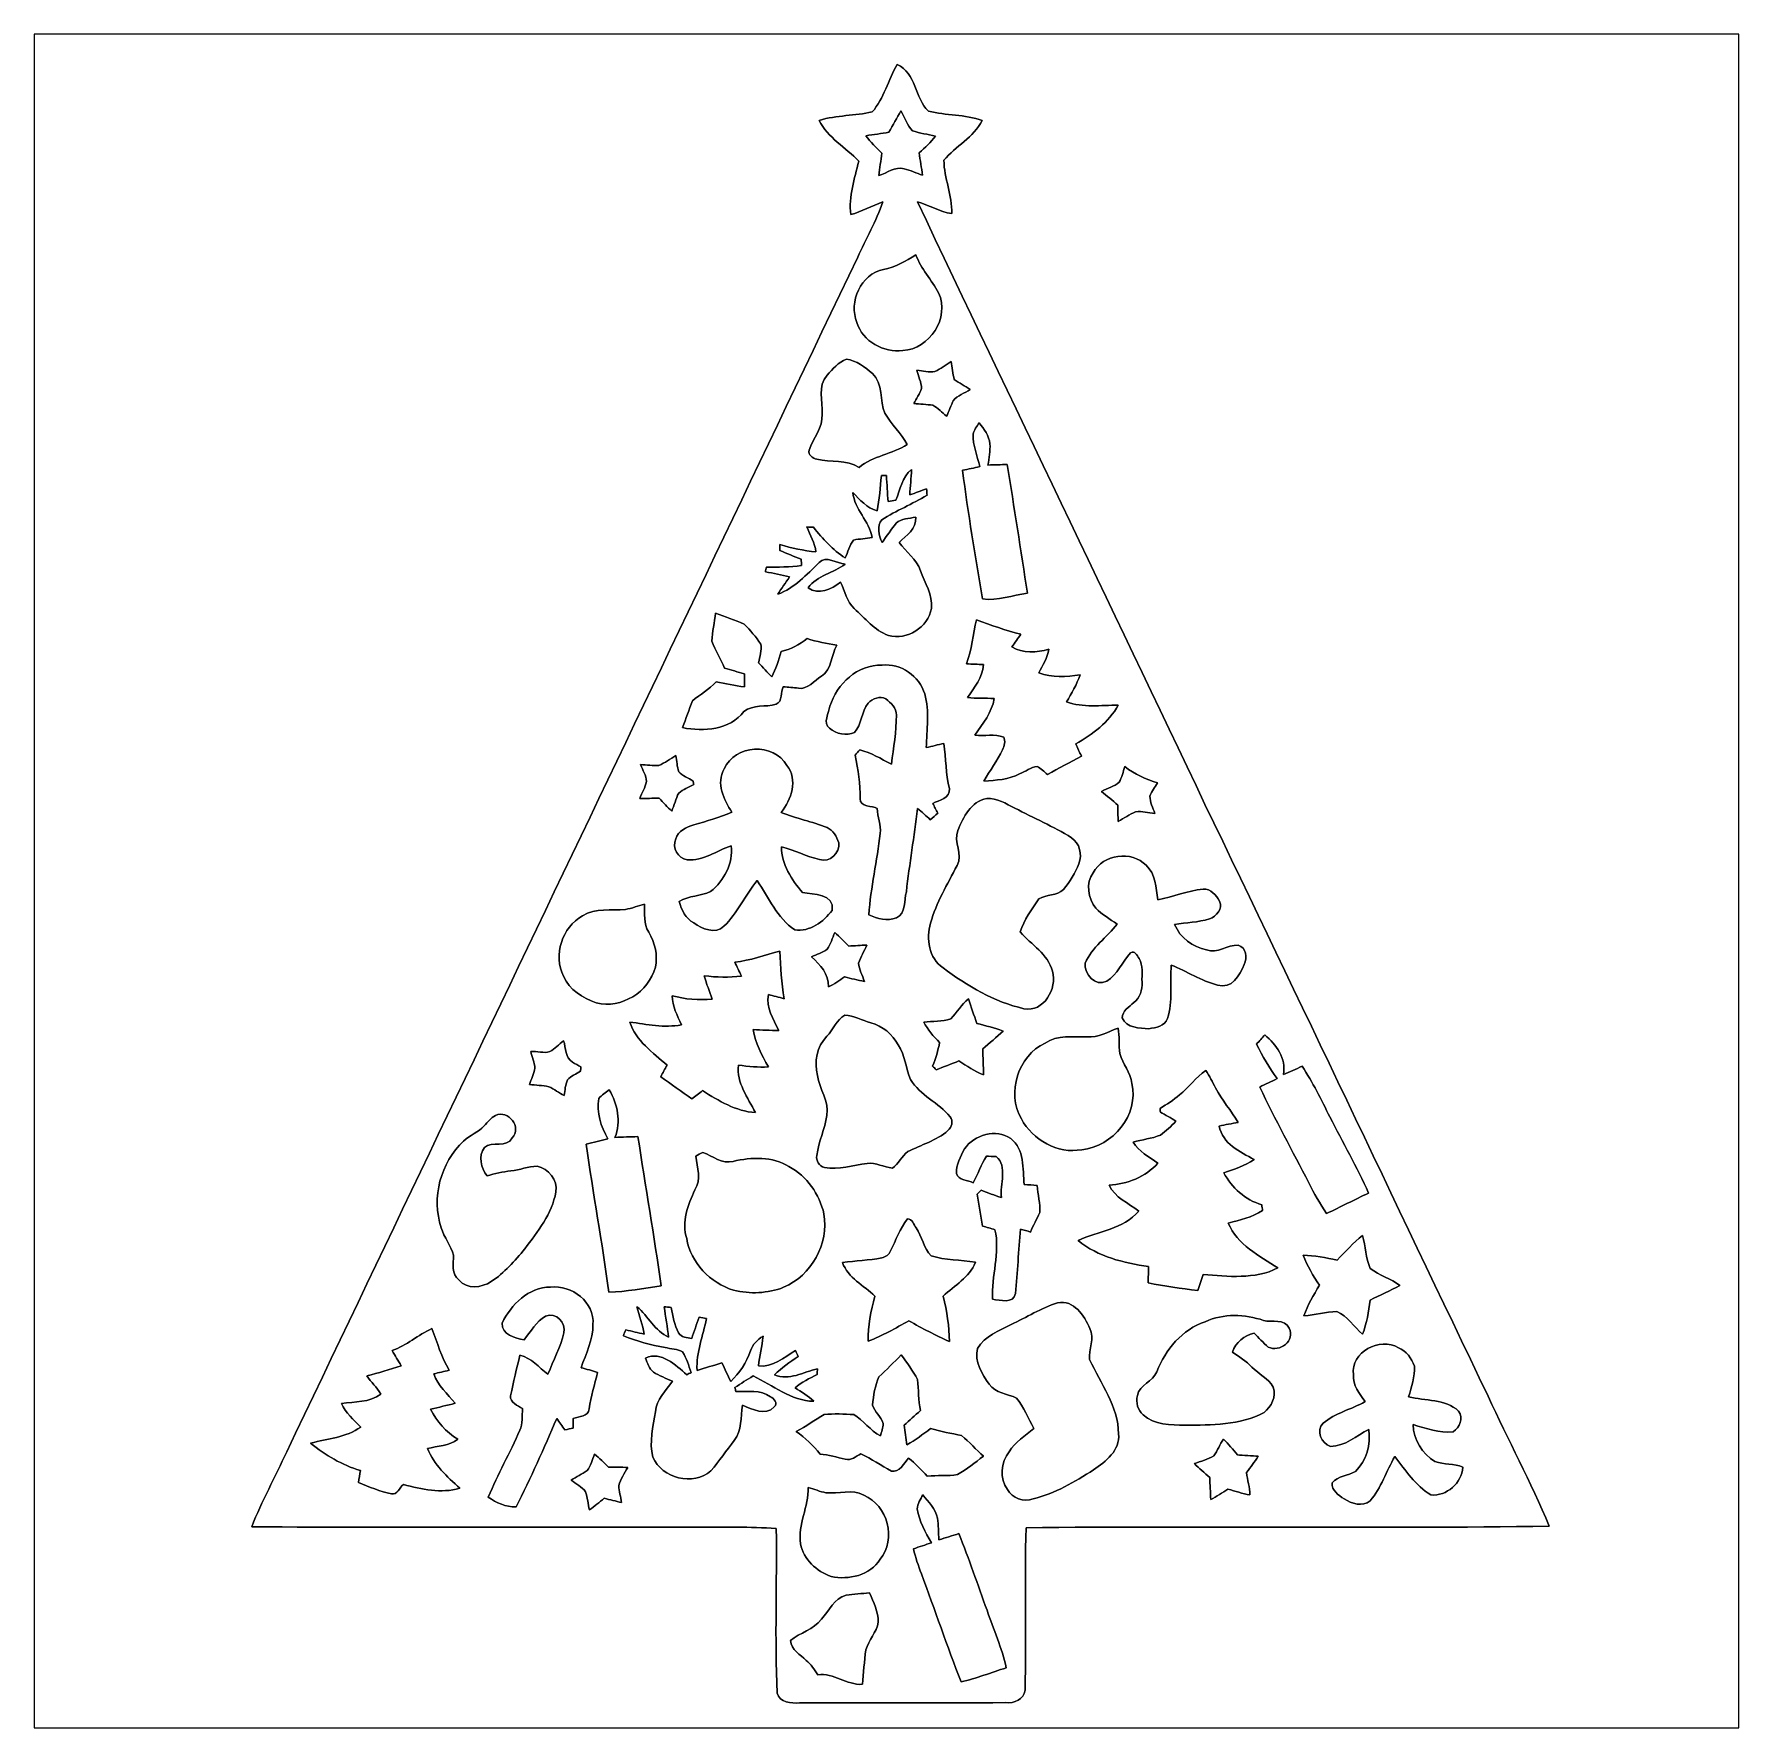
# Model space of a CAD drawing. Header units: centimetres. Extents: x -16.8 to 16.8, y -16.7 to 16.7.
import ezdxf

# ---------------------------------------------------------------- set-up
doc = ezdxf.new("R2010")
doc.units = ezdxf.units.CM
doc.header["$MEASUREMENT"] = 0
doc.layers.add('Layer 1', color=7, linetype='Continuous')

msp = doc.modelspace()

# ---------------------------------------------------------------- linework, layer by layer
at = {"layer": 'Layer 1', "color": 7}
for points, knots in [([(-16.77458, 16.66875), (-16.77458, 16.66875), (16.77458, 16.66875), (16.77458, 16.66875), (16.77458, 16.66875), (16.77458, 16.66875), (16.77458, -16.66875), (16.77458, -16.66875), (16.77458, -16.66875), (16.77458, -16.66875), (-16.77458, -16.66875), (-16.77458, -16.66875), (-16.77458, -16.66875), (-16.77458, -16.66875), (-16.77458, 16.66875), (-16.77458, 16.66875), (-16.77458, 16.66875), (-16.77458, 16.66875), (-16.77458, 16.66875), (-16.77458, 16.66875)], [0, 0, 0, 0, 0.16666667, 0.16666667, 0.16666667, 0.16666667, 0.33333333, 0.33333333, 0.33333333, 0.33333333, 0.5, 0.5, 0.5, 0.5, 0.66666667, 0.66666667, 0.66666667, 0.66666667, 1, 1, 1, 1]), ([(0.2099, 16.06797), (0.03069, 15.7674), (-0.04974, 15.40334), (-0.28011, 15.13593), (-0.28011, 15.13593), (-0.62336, 15.05797), (-0.98319, 15.07525), (-1.32186, 14.97048), (-1.32186, 14.97048), (-1.15888, 14.62652), (-0.79834, 14.44025), (-0.54716, 14.16826), (-0.54716, 14.16826), (-0.62548, 13.82254), (-0.74718, 13.47505), (-0.70414, 13.11487), (-0.70414, 13.11487), (-0.48578, 13.1766), (-0.28646, 13.28773), (-0.07408, 13.36569), (-0.07408, 13.36569), (-0.2032, 12.98787), (-0.39758, 12.63615), (-0.56727, 12.27561), (-0.56727, 12.27561), (-4.31236, 4.43936), (-8.05991, -3.39549), (-11.80394, -11.23209), (-11.80394, -11.23209), (-12.02761, -11.72774), (-12.29466, -12.20364), (-12.49151, -12.71129), (-12.49151, -12.71129), (-9.30981, -12.72611), (-6.12775, -12.71376), (-2.94569, -12.71693), (-2.94569, -12.71693), (-2.68711, -12.71834), (-2.42852, -12.72716), (-2.17029, -12.74445), (-2.17029, -12.74445), (-2.15159, -13.82324), (-2.2038, -14.90451), (-2.14842, -15.9826), (-2.14842, -15.9826), (-2.10503, -16.17345), (-1.86831, -16.18686), (-1.71238, -16.17627), (-1.71238, -16.17627), (-0.35948, -16.17063), (0.99378, -16.18439), (2.34632, -16.16992), (2.34632, -16.16992), (2.50578, -16.19744), (2.70722, -16.09937), (2.72697, -15.92792), (2.72697, -15.92792), (2.75661, -14.86182), (2.7118, -13.79467), (2.74532, -12.72893), (2.74532, -12.72893), (6.17784, -12.69083), (9.61143, -12.74939), (13.04396, -12.69929), (13.04396, -12.69929), (12.67777, -11.83076), (12.23292, -10.99679), (11.83852, -10.1406), (11.83852, -10.1406), (9.97902, -6.25898), (8.13506, -2.36961), (6.2671, 1.50813), (6.2671, 1.50813), (4.38644, 5.46382), (2.48497, 9.4107), (0.60819, 13.36816), (0.60819, 13.36816), (0.83714, 13.30043), (1.04458, 13.17237), (1.28305, 13.13462), (1.28305, 13.13462), (1.29646, 13.4934), (1.13312, 13.83101), (1.12924, 14.18484), (1.12924, 14.18484), (1.36066, 14.46248), (1.71274, 14.6371), (1.88489, 14.96801), (1.88489, 14.96801), (1.5434, 15.09148), (1.17193, 15.06291), (0.82338, 15.15181), (0.82338, 15.15181), (0.55633, 15.40757), (0.58702, 15.90922), (0.2099, 16.06797)], [0, 0, 0, 0, 0.04, 0.04, 0.04, 0.04, 0.08, 0.08, 0.08, 0.08, 0.12, 0.12, 0.12, 0.12, 0.16, 0.16, 0.16, 0.16, 0.2, 0.2, 0.2, 0.2, 0.24, 0.24, 0.24, 0.24, 0.28, 0.28, 0.28, 0.28, 0.32, 0.32, 0.32, 0.32, 0.36, 0.36, 0.36, 0.36, 0.4, 0.4, 0.4, 0.4, 0.44, 0.44, 0.44, 0.44, 0.48, 0.48, 0.48, 0.48, 0.52, 0.52, 0.52, 0.52, 0.56, 0.56, 0.56, 0.56, 0.6, 0.6, 0.6, 0.6, 0.64, 0.64, 0.64, 0.64, 0.68, 0.68, 0.68, 0.68, 0.72, 0.72, 0.72, 0.72, 0.76, 0.76, 0.76, 0.76, 0.8, 0.8, 0.8, 0.8, 0.84, 0.84, 0.84, 0.84, 0.88, 0.88, 0.88, 0.88, 0.92, 0.92, 0.92, 0.92, 1, 1, 1, 1]), ([(0.04833, 14.73553), (0.12594, 14.8777), (0.20391, 15.01987), (0.28363, 15.16098), (0.28363, 15.16098), (0.35983, 15.03221), (0.40076, 14.87452), (0.50906, 14.76728), (0.50906, 14.76728), (0.65546, 14.71577), (0.81068, 14.69637), (0.96202, 14.66215), (0.96202, 14.66215), (0.87242, 14.53797), (0.75671, 14.43672), (0.64558, 14.3323), (0.64558, 14.3323), (0.66111, 14.18449), (0.68756, 14.03773), (0.71014, 13.89098), (0.71014, 13.89098), (0.58984, 13.93402), (0.47131, 13.98411), (0.3489, 14.01974), (0.3489, 14.01974), (0.16581, 14.06172), (0.01305, 13.9386), (-0.15099, 13.88498), (-0.15099, 13.88498), (-0.13617, 14.03244), (-0.11007, 14.17814), (-0.09066, 14.32489), (-0.09066, 14.32489), (-0.20108, 14.43355), (-0.31362, 14.54079), (-0.40358, 14.66779), (-0.40358, 14.66779), (-0.25365, 14.69108), (-0.10231, 14.71366), (0.04833, 14.73553)], [0, 0, 0, 0, 0.09090909, 0.09090909, 0.09090909, 0.09090909, 0.18181818, 0.18181818, 0.18181818, 0.18181818, 0.27272727, 0.27272727, 0.27272727, 0.27272727, 0.36363636, 0.36363636, 0.36363636, 0.36363636, 0.45454545, 0.45454545, 0.45454545, 0.45454545, 0.54545455, 0.54545455, 0.54545455, 0.54545455, 0.63636364, 0.63636364, 0.63636364, 0.63636364, 0.72727273, 0.72727273, 0.72727273, 0.72727273, 0.81818182, 0.81818182, 0.81818182, 0.81818182, 1, 1, 1, 1]), ([(-0.05891, 12.03784), (0.17604, 12.07911), (0.38029, 12.20364), (0.58032, 12.32676), (0.58032, 12.32676), (0.67557, 12.0456), (0.889, 11.83252), (1.02623, 11.57534), (1.02623, 11.57534), (1.24848, 11.08181), (0.84843, 10.46727), (0.32067, 10.44011), (0.32067, 10.44011), (-0.05186, 10.39036), (-0.47237, 10.62038), (-0.58138, 10.99009), (-0.58138, 10.99009), (-0.7493, 11.39719), (-0.50624, 11.944), (-0.05891, 12.03784)], [0, 0, 0, 0, 0.16666667, 0.16666667, 0.16666667, 0.16666667, 0.33333333, 0.33333333, 0.33333333, 0.33333333, 0.5, 0.5, 0.5, 0.5, 0.66666667, 0.66666667, 0.66666667, 0.66666667, 1, 1, 1, 1]), ([(-1.16946, 9.95398), (-1.05869, 10.07533), (-0.94474, 10.21115), (-0.78811, 10.27359), (-0.78811, 10.27359), (-0.59267, 10.24396), (-0.42263, 10.1152), (-0.27517, 9.99102), (-0.27517, 9.99102), (-0.06597, 9.78711), (-0.13511, 9.45621), (-0.03316, 9.20503), (-0.03316, 9.20503), (0.10019, 8.98984), (0.28751, 8.81168), (0.40922, 8.58837), (0.40922, 8.58837), (0.10866, 8.40317), (-0.25929, 8.36718), (-0.5394, 8.14105), (-0.5394, 8.14105), (-0.79022, 8.29204), (-1.09538, 8.24195), (-1.37054, 8.2998), (-1.37054, 8.2998), (-1.45062, 8.31815), (-1.54517, 8.38588), (-1.52435, 8.47796), (-1.52435, 8.47796), (-1.44498, 8.71749), (-1.24707, 8.9221), (-1.26753, 9.19092), (-1.26753, 9.19092), (-1.24672, 9.44704), (-1.36631, 9.74161), (-1.16946, 9.95398)], [0, 0, 0, 0, 0.1, 0.1, 0.1, 0.1, 0.2, 0.2, 0.2, 0.2, 0.3, 0.3, 0.3, 0.3, 0.4, 0.4, 0.4, 0.4, 0.5, 0.5, 0.5, 0.5, 0.6, 0.6, 0.6, 0.6, 0.7, 0.7, 0.7, 0.7, 0.8, 0.8, 0.8, 0.8, 1, 1, 1, 1]), ([(0.95426, 10.0263), (1.06609, 10.08098), (1.16452, 10.16), (1.26965, 10.22632), (1.26965, 10.22632), (1.28764, 10.10744), (1.31057, 9.98784), (1.33068, 9.86896), (1.33068, 9.86896), (1.43616, 9.80511), (1.54305, 9.74196), (1.64677, 9.67387), (1.64677, 9.67387), (1.5367, 9.60049), (1.40053, 9.55604), (1.31269, 9.45339), (1.31269, 9.45339), (1.28058, 9.37719), (1.21603, 9.22479), (1.18392, 9.14894), (1.18392, 9.14894), (1.09396, 9.2202), (1.01494, 9.30875), (0.91369, 9.36343), (0.91369, 9.36343), (0.78775, 9.38107), (0.66181, 9.38601), (0.53587, 9.39659), (0.53587, 9.39659), (0.58737, 9.49572), (0.65581, 9.58744), (0.69039, 9.69433), (0.69039, 9.69433), (0.6858, 9.81886), (0.62512, 9.93528), (0.59619, 10.05522), (0.59619, 10.05522), (0.71508, 10.04535), (0.83503, 10.00619), (0.95426, 10.0263)], [0, 0, 0, 0, 0.09090909, 0.09090909, 0.09090909, 0.09090909, 0.18181818, 0.18181818, 0.18181818, 0.18181818, 0.27272727, 0.27272727, 0.27272727, 0.27272727, 0.36363636, 0.36363636, 0.36363636, 0.36363636, 0.45454545, 0.45454545, 0.45454545, 0.45454545, 0.54545455, 0.54545455, 0.54545455, 0.54545455, 0.63636364, 0.63636364, 0.63636364, 0.63636364, 0.72727273, 0.72727273, 0.72727273, 0.72727273, 0.81818182, 0.81818182, 0.81818182, 0.81818182, 1, 1, 1, 1]), ([(1.70251, 8.7951), (1.72367, 8.87765), (1.77941, 8.94609), (1.82174, 9.01876), (1.82174, 9.01876), (1.92158, 8.89776), (2.01718, 8.76159), (2.03518, 8.60143), (2.03518, 8.60143), (2.04505, 8.46208), (2.02036, 8.32379), (1.99743, 8.18691), (1.99743, 8.18691), (2.12408, 8.18832), (2.25037, 8.19538), (2.37737, 8.19997), (2.37737, 8.19997), (2.51001, 7.35471), (2.64336, 6.50946), (2.77389, 5.66385), (2.77389, 5.66385), (2.48214, 5.63421), (2.18581, 5.50298), (1.89195, 5.55413), (1.89195, 5.55413), (1.74519, 6.39374), (1.6069, 7.23688), (1.49613, 8.08284), (1.49613, 8.08284), (1.60972, 8.10719), (1.72332, 8.12729), (1.83586, 8.15869), (1.83586, 8.15869), (1.78682, 8.36895), (1.69721, 8.57567), (1.70251, 8.7951)], [0, 0, 0, 0, 0.1, 0.1, 0.1, 0.1, 0.2, 0.2, 0.2, 0.2, 0.3, 0.3, 0.3, 0.3, 0.4, 0.4, 0.4, 0.4, 0.5, 0.5, 0.5, 0.5, 0.6, 0.6, 0.6, 0.6, 0.7, 0.7, 0.7, 0.7, 0.8, 0.8, 0.8, 0.8, 1, 1, 1, 1]), ([(0.18556, 7.49723), (0.27411, 7.70149), (0.30409, 7.95408), (0.49283, 8.09731), (0.49283, 8.09731), (0.48577, 7.93115), (0.46708, 7.76605), (0.45826, 7.59954), (0.45826, 7.59954), (0.56974, 7.63623), (0.67839, 7.68209), (0.78881, 7.7216), (0.78881, 7.7216), (0.79128, 7.6895), (0.79587, 7.62529), (0.79834, 7.59319), (0.79834, 7.59319), (0.50941, 7.41786), (0.19332, 7.29086), (-0.09243, 7.11094), (-0.09243, 7.11094), (-0.19332, 6.98606), (-0.15028, 6.79944), (-0.08714, 6.66291), (-0.08714, 6.66291), (0.0067, 6.78886), (0.09102, 6.92185), (0.19156, 7.0425), (0.19156, 7.0425), (0.2921, 7.14128), (0.44521, 7.13034), (0.57468, 7.16245), (0.57468, 7.16245), (0.58702, 6.92644), (0.39476, 6.80014), (0.24624, 6.6608), (0.24624, 6.6608), (0.38982, 6.48053), (0.5909, 6.33412), (0.6671, 6.10764), (0.6671, 6.10764), (0.75424, 5.86705), (0.91193, 5.63421), (0.8823, 5.36646), (0.8823, 5.36646), (0.82056, 4.98969), (0.40428, 4.73146), (0.03845, 4.83411), (0.03845, 4.83411), (-0.23954, 4.93007), (-0.42228, 5.17454), (-0.63606, 5.36152), (-0.63606, 5.36152), (-0.77823, 5.50228), (-0.81774, 5.70583), (-0.90558, 5.87904), (-0.90558, 5.87904), (-1.08691, 5.74463), (-1.33385, 5.61904), (-1.54058, 5.7718), (-1.54058, 5.7718), (-1.3649, 6.01945), (-1.04069, 6.05578), (-0.81456, 6.23888), (-0.81456, 6.23888), (-0.97437, 6.24417), (-1.1878, 6.41526), (-1.3275, 6.26745), (-1.3275, 6.26745), (-1.5748, 6.03003), (-1.80658, 5.76263), (-2.13995, 5.64374), (-2.13995, 5.64374), (-2.06516, 5.7591), (-1.98438, 5.87022), (-1.90712, 5.98417), (-1.90712, 5.98417), (-2.06446, 6.02544), (-2.22497, 6.0519), (-2.38337, 6.08789), (-2.38337, 6.08789), (-2.37843, 6.10976), (-2.3689, 6.1535), (-2.36396, 6.17502), (-2.36396, 6.17502), (-2.13395, 6.18314), (-1.90112, 6.17255), (-1.67287, 6.20959), (-1.67287, 6.20959), (-1.67428, 6.24029), (-1.67675, 6.30132), (-1.67781, 6.33201), (-1.67781, 6.33201), (-1.81963, 6.38739), (-1.96003, 6.44631), (-2.10009, 6.50522), (-2.10009, 6.50522), (-2.09938, 6.5338), (-2.09797, 6.59095), (-2.09762, 6.61987), (-2.09762, 6.61987), (-1.86549, 6.55144), (-1.62842, 6.50522), (-1.38783, 6.47665), (-1.38783, 6.47665), (-1.41499, 6.65233), (-1.49648, 6.80932), (-1.57092, 6.96771), (-1.57092, 6.96771), (-1.52647, 6.9656), (-1.48202, 6.96348), (-1.43757, 6.96101), (-1.43757, 6.96101), (-1.2573, 6.73241), (-1.05728, 6.51722), (-0.81139, 6.35741), (-0.81139, 6.35741), (-0.76059, 6.47629), (-0.72884, 6.60753), (-0.64876, 6.71124), (-0.64876, 6.71124), (-0.5274, 6.73135), (-0.40464, 6.74264), (-0.28293, 6.75852), (-0.28293, 6.75852), (-0.34078, 7.08554), (-0.62971, 7.31132), (-0.66252, 7.64646), (-0.66252, 7.64646), (-0.52211, 7.50394), (-0.38735, 7.34131), (-0.18591, 7.28592), (-0.18591, 7.28592), (-0.13794, 7.51381), (-0.12488, 7.74771), (-0.10019, 7.97877), (-0.10019, 7.97877), (-0.06738, 7.97877), (-0.03422, 7.97877), (-0.00071, 7.97877), (-0.00071, 7.97877), (0.00952, 7.80838), (0.01905, 7.63729), (0.03175, 7.46689), (0.03175, 7.46689), (0.0829, 7.47677), (0.13441, 7.487), (0.18556, 7.49723)], [0, 0, 0, 0, 0.02631579, 0.02631579, 0.02631579, 0.02631579, 0.05263158, 0.05263158, 0.05263158, 0.05263158, 0.07894737, 0.07894737, 0.07894737, 0.07894737, 0.10526316, 0.10526316, 0.10526316, 0.10526316, 0.13157895, 0.13157895, 0.13157895, 0.13157895, 0.15789474, 0.15789474, 0.15789474, 0.15789474, 0.18421053, 0.18421053, 0.18421053, 0.18421053, 0.21052632, 0.21052632, 0.21052632, 0.21052632, 0.23684211, 0.23684211, 0.23684211, 0.23684211, 0.26315789, 0.26315789, 0.26315789, 0.26315789, 0.28947368, 0.28947368, 0.28947368, 0.28947368, 0.31578947, 0.31578947, 0.31578947, 0.31578947, 0.34210526, 0.34210526, 0.34210526, 0.34210526, 0.36842105, 0.36842105, 0.36842105, 0.36842105, 0.39473684, 0.39473684, 0.39473684, 0.39473684, 0.42105263, 0.42105263, 0.42105263, 0.42105263, 0.44736842, 0.44736842, 0.44736842, 0.44736842, 0.47368421, 0.47368421, 0.47368421, 0.47368421, 0.5, 0.5, 0.5, 0.5, 0.52631579, 0.52631579, 0.52631579, 0.52631579, 0.55263158, 0.55263158, 0.55263158, 0.55263158, 0.57894737, 0.57894737, 0.57894737, 0.57894737, 0.60526316, 0.60526316, 0.60526316, 0.60526316, 0.63157895, 0.63157895, 0.63157895, 0.63157895, 0.65789474, 0.65789474, 0.65789474, 0.65789474, 0.68421053, 0.68421053, 0.68421053, 0.68421053, 0.71052632, 0.71052632, 0.71052632, 0.71052632, 0.73684211, 0.73684211, 0.73684211, 0.73684211, 0.76315789, 0.76315789, 0.76315789, 0.76315789, 0.78947368, 0.78947368, 0.78947368, 0.78947368, 0.81578947, 0.81578947, 0.81578947, 0.81578947, 0.84210526, 0.84210526, 0.84210526, 0.84210526, 0.86842105, 0.86842105, 0.86842105, 0.86842105, 0.89473684, 0.89473684, 0.89473684, 0.89473684, 0.92105263, 0.92105263, 0.92105263, 0.92105263, 0.94736842, 0.94736842, 0.94736842, 0.94736842, 1, 1, 1, 1]), ([(-3.36303, 5.27473), (-3.17571, 5.20241), (-2.9845, 5.13891), (-2.80141, 5.05566), (-2.80141, 5.05566), (-2.68005, 4.93571), (-2.56716, 4.80236), (-2.47438, 4.65808), (-2.47438, 4.65808), (-2.4511, 4.53637), (-2.49802, 4.41466), (-2.51601, 4.29507), (-2.51601, 4.29507), (-2.43029, 4.20229), (-2.34491, 4.10774), (-2.25848, 4.01532), (-2.25848, 4.01532), (-2.17558, 4.17301), (-2.11949, 4.3434), (-2.07504, 4.51556), (-2.07504, 4.51556), (-1.8863, 4.56177), (-1.71768, 4.65384), (-1.56386, 4.77026), (-1.56386, 4.77026), (-1.37336, 4.70853), (-1.17581, 4.67748), (-0.97931, 4.64079), (-0.97931, 4.64079), (-1.09432, 4.44359), (-1.07103, 4.16207), (-1.28164, 4.03154), (-1.28164, 4.03154), (-1.42558, 3.95182), (-1.54623, 3.7592), (-1.73284, 3.79554), (-1.73284, 3.79554), (-1.83409, 3.80506), (-1.93216, 3.81529), (-2.03235, 3.82482), (-2.03235, 3.82482), (-2.08456, 3.72322), (-2.03976, 3.53519), (-2.17205, 3.47733), (-2.17205, 3.47733), (-2.37984, 3.41877), (-2.6229, 3.47874), (-2.80529, 3.33587), (-2.80529, 3.33587), (-3.08187, 2.97392), (-3.59586, 2.93229), (-4.01426, 3.01942), (-4.01426, 3.01942), (-3.94406, 3.19229), (-3.88832, 3.3715), (-3.81988, 3.54436), (-3.81988, 3.54436), (-3.67101, 3.67594), (-3.48509, 3.7652), (-3.35492, 3.92042), (-3.35492, 3.92042), (-3.169, 3.88338), (-2.98309, 3.84881), (-2.79541, 3.81882), (-2.79541, 3.81882), (-2.79329, 3.90525), (-2.79435, 3.99133), (-2.79682, 4.07776), (-2.79682, 4.07776), (-2.92629, 4.11621), (-3.05682, 4.15114), (-3.18699, 4.18677), (-3.18699, 4.18677), (-3.26214, 4.36845), (-3.36938, 4.53602), (-3.43782, 4.71981), (-3.43782, 4.71981), (-3.42688, 4.90608), (-3.38631, 5.08988), (-3.36303, 5.27473)], [0, 0, 0, 0, 0.04761905, 0.04761905, 0.04761905, 0.04761905, 0.0952381, 0.0952381, 0.0952381, 0.0952381, 0.14285714, 0.14285714, 0.14285714, 0.14285714, 0.19047619, 0.19047619, 0.19047619, 0.19047619, 0.23809524, 0.23809524, 0.23809524, 0.23809524, 0.28571429, 0.28571429, 0.28571429, 0.28571429, 0.33333333, 0.33333333, 0.33333333, 0.33333333, 0.38095238, 0.38095238, 0.38095238, 0.38095238, 0.42857143, 0.42857143, 0.42857143, 0.42857143, 0.47619048, 0.47619048, 0.47619048, 0.47619048, 0.52380952, 0.52380952, 0.52380952, 0.52380952, 0.57142857, 0.57142857, 0.57142857, 0.57142857, 0.61904762, 0.61904762, 0.61904762, 0.61904762, 0.66666667, 0.66666667, 0.66666667, 0.66666667, 0.71428571, 0.71428571, 0.71428571, 0.71428571, 0.76190476, 0.76190476, 0.76190476, 0.76190476, 0.80952381, 0.80952381, 0.80952381, 0.80952381, 0.85714286, 0.85714286, 0.85714286, 0.85714286, 0.9047619, 0.9047619, 0.9047619, 0.9047619, 1, 1, 1, 1]), ([(1.77024, 5.14244), (2.05634, 5.03449), (2.34421, 4.93219), (2.6416, 4.8581), (2.6416, 4.8581), (2.58657, 4.77308), (2.5273, 4.69089), (2.46839, 4.60834), (2.46839, 4.60834), (2.68605, 4.4704), (2.95628, 4.49792), (3.19405, 4.56177), (3.19405, 4.56177), (3.17112, 4.39032), (3.07305, 4.24603), (2.99544, 4.09575), (2.99544, 4.09575), (3.25967, 4.00509), (3.53801, 4.01708), (3.80965, 4.05553), (3.80965, 4.05553), (3.74544, 3.86644), (3.64208, 3.69499), (3.54013, 3.5246), (3.54013, 3.5246), (3.86609, 3.40748), (4.22063, 3.46075), (4.55965, 3.46181), (4.55965, 3.46181), (4.37444, 3.12032), (4.05377, 2.8889), (3.72533, 2.69804), (3.72533, 2.69804), (3.76202, 2.61832), (3.79871, 2.53824), (3.83505, 2.4578), (3.83505, 2.4578), (3.61209, 2.33751), (3.38949, 2.21721), (3.16794, 2.09479), (3.16794, 2.09479), (3.10268, 2.15124), (3.04165, 2.21403), (2.96616, 2.25637), (2.96616, 2.25637), (2.84057, 2.23873), (2.73544, 2.15512), (2.62043, 2.10785), (2.62043, 2.10785), (2.40453, 1.99531), (2.15441, 1.98296), (1.91699, 1.96427), (1.91699, 1.96427), (2.03271, 2.17487), (2.18158, 2.36573), (2.28529, 2.58304), (2.28529, 2.58304), (2.31916, 2.66065), (2.34421, 2.75167), (2.30717, 2.83281), (2.30717, 2.83281), (2.12619, 2.89525), (1.92722, 2.8515), (1.73919, 2.87126), (1.73919, 2.87126), (1.90006, 3.09033), (2.0701, 3.31682), (2.12125, 3.59022), (2.12125, 3.59022), (1.94522, 3.60045), (1.76883, 3.59375), (1.5935, 3.60927), (1.5935, 3.60927), (1.72685, 3.81212), (1.89054, 4.00438), (1.90853, 4.25838), (1.90853, 4.25838), (1.79705, 4.26579), (1.68557, 4.26755), (1.57445, 4.2739), (1.57445, 4.2739), (1.67711, 4.55366), (1.70533, 4.85316), (1.77024, 5.14244)], [0, 0, 0, 0, 0.04545455, 0.04545455, 0.04545455, 0.04545455, 0.09090909, 0.09090909, 0.09090909, 0.09090909, 0.13636364, 0.13636364, 0.13636364, 0.13636364, 0.18181818, 0.18181818, 0.18181818, 0.18181818, 0.22727273, 0.22727273, 0.22727273, 0.22727273, 0.27272727, 0.27272727, 0.27272727, 0.27272727, 0.31818182, 0.31818182, 0.31818182, 0.31818182, 0.36363636, 0.36363636, 0.36363636, 0.36363636, 0.40909091, 0.40909091, 0.40909091, 0.40909091, 0.45454545, 0.45454545, 0.45454545, 0.45454545, 0.5, 0.5, 0.5, 0.5, 0.54545455, 0.54545455, 0.54545455, 0.54545455, 0.59090909, 0.59090909, 0.59090909, 0.59090909, 0.63636364, 0.63636364, 0.63636364, 0.63636364, 0.68181818, 0.68181818, 0.68181818, 0.68181818, 0.72727273, 0.72727273, 0.72727273, 0.72727273, 0.77272727, 0.77272727, 0.77272727, 0.77272727, 0.81818182, 0.81818182, 0.81818182, 0.81818182, 0.86363636, 0.86363636, 0.86363636, 0.86363636, 0.90909091, 0.90909091, 0.90909091, 0.90909091, 1, 1, 1, 1]), ([(-1.11231, 3.43923), (-0.97825, 3.88091), (-0.56762, 4.26367), (-0.08643, 4.24603), (-0.08643, 4.24603), (0.28152, 4.29542), (0.64664, 4.03119), (0.75142, 3.68124), (0.75142, 3.68124), (0.8509, 3.33692), (0.79093, 2.97815), (0.78246, 2.62678), (0.78246, 2.62678), (0.89888, 2.65289), (1.01282, 2.68217), (1.13065, 2.70616), (1.13065, 2.70616), (1.16875, 2.40877), (1.16593, 2.10679), (1.23896, 1.81363), (1.23896, 1.81363), (1.25307, 1.63195), (1.0354, 1.59032), (0.90911, 1.52753), (0.90911, 1.52753), (0.94368, 1.46403), (0.9779, 1.39982), (1.01141, 1.33526), (1.01141, 1.33526), (0.96132, 1.29258), (0.91193, 1.24919), (0.86219, 1.20579), (0.86219, 1.20579), (0.7814, 1.28305), (0.69744, 1.35678), (0.60819, 1.42381), (0.60819, 1.42381), (0.5461, 0.87736), (0.45297, 0.33584), (0.39123, -0.21061), (0.39123, -0.21061), (0.34396, -0.381), (0.38559, -0.63324), (0.19614, -0.72531), (0.19614, -0.72531), (0.01446, -0.80151), (-0.18062, -0.74119), (-0.34996, -0.6664), (-0.34996, -0.6664), (-0.30727, -0.12735), (-0.18874, 0.40111), (-0.12206, 0.93663), (-0.12206, 0.93663), (-0.10442, 1.10349), (-0.17921, 1.26224), (-0.18098, 1.4284), (-0.18098, 1.4284), (-0.27728, 1.47955), (-0.52105, 1.4545), (-0.51823, 1.6196), (-0.51823, 1.6196), (-0.51294, 1.90888), (-0.56056, 2.19251), (-0.61842, 2.47474), (-0.61842, 2.47474), (-0.58808, 2.50931), (-0.55774, 2.54388), (-0.5274, 2.57845), (-0.5274, 2.57845), (-0.30163, 2.53118), (-0.10971, 2.40171), (0.09525, 2.30258), (0.09525, 2.30258), (0.13688, 2.6222), (0.19509, 2.94111), (0.19509, 3.26461), (0.19509, 3.26461), (0.19826, 3.40219), (0.0889, 3.51049), (-0.01517, 3.58387), (-0.01517, 3.58387), (-0.13053, 3.65407), (-0.27376, 3.58422), (-0.36054, 3.50026), (-0.36054, 3.50026), (-0.49001, 3.32916), (-0.4893, 3.08539), (-0.62971, 2.92171), (-0.62971, 2.92171), (-0.78987, 2.85291), (-0.9906, 2.89419), (-1.12183, 3.00531), (-1.12183, 3.00531), (-1.25624, 3.10727), (-1.13665, 3.31435), (-1.11231, 3.43923)], [0, 0, 0, 0, 0.04, 0.04, 0.04, 0.04, 0.08, 0.08, 0.08, 0.08, 0.12, 0.12, 0.12, 0.12, 0.16, 0.16, 0.16, 0.16, 0.2, 0.2, 0.2, 0.2, 0.24, 0.24, 0.24, 0.24, 0.28, 0.28, 0.28, 0.28, 0.32, 0.32, 0.32, 0.32, 0.36, 0.36, 0.36, 0.36, 0.4, 0.4, 0.4, 0.4, 0.44, 0.44, 0.44, 0.44, 0.48, 0.48, 0.48, 0.48, 0.52, 0.52, 0.52, 0.52, 0.56, 0.56, 0.56, 0.56, 0.6, 0.6, 0.6, 0.6, 0.64, 0.64, 0.64, 0.64, 0.68, 0.68, 0.68, 0.68, 0.72, 0.72, 0.72, 0.72, 0.76, 0.76, 0.76, 0.76, 0.8, 0.8, 0.8, 0.8, 0.84, 0.84, 0.84, 0.84, 0.88, 0.88, 0.88, 0.88, 0.92, 0.92, 0.92, 0.92, 1, 1, 1, 1]), ([(-3.19264, 2.20521), (-2.98838, 2.68958), (-2.21686, 2.72944), (-1.95827, 2.27577), (-1.95827, 2.27577), (-1.74025, 1.99143), (-1.87043, 1.60267), (-2.07328, 1.35008), (-2.07328, 1.35008), (-1.77871, 1.23049), (-1.46438, 1.16946), (-1.16946, 1.05057), (-1.16946, 1.05057), (-1.04599, 1.00154), (-0.97896, 0.87313), (-0.9398, 0.75283), (-0.9398, 0.75283), (-0.91793, 0.55739), (-1.11054, 0.35207), (-1.31657, 0.42016), (-1.31657, 0.42016), (-1.57339, 0.48295), (-1.81151, 0.60819), (-2.06763, 0.67451), (-2.06763, 0.67451), (-2.0634, 0.32456), (-1.87254, 0.02787), (-1.64994, -0.22719), (-1.64994, -0.22719), (-1.44709, -0.26176), (-1.01353, -0.24659), (-1.07103, -0.57891), (-1.07103, -0.57891), (-1.23684, -0.80433), (-1.51165, -1.00789), (-1.80552, -0.95956), (-1.80552, -0.95956), (-2.15653, -0.73413), (-2.31175, -0.32068), (-2.54776, 0.00706), (-2.54776, 0.00706), (-2.78306, -0.27905), (-2.93017, -0.63253), (-3.20111, -0.89006), (-3.20111, -0.89006), (-3.36973, -1.05057), (-3.63185, -0.94544), (-3.78954, -0.82409), (-3.78954, -0.82409), (-3.95429, -0.74295), (-4.03437, -0.56938), (-4.07776, -0.40111), (-4.07776, -0.40111), (-3.88902, -0.2861), (-3.65689, -0.30057), (-3.46181, -0.20673), (-3.46181, -0.20673), (-3.19652, 0.01199), (-3.01449, 0.34219), (-3.0547, 0.69427), (-3.0547, 0.69427), (-3.34222, 0.59619), (-3.60504, 0.39405), (-3.92218, 0.41804), (-3.92218, 0.41804), (-4.10916, 0.43886), (-4.22628, 0.65934), (-4.1462, 0.82691), (-4.1462, 0.82691), (-4.10104, 0.98601), (-3.94018, 1.06327), (-3.79377, 1.10666), (-3.79377, 1.10666), (-3.54118, 1.17969), (-3.28577, 1.24707), (-3.04341, 1.35149), (-3.04341, 1.35149), (-3.20075, 1.59844), (-3.36091, 1.9237), (-3.19264, 2.20521)], [0, 0, 0, 0, 0.04761905, 0.04761905, 0.04761905, 0.04761905, 0.0952381, 0.0952381, 0.0952381, 0.0952381, 0.14285714, 0.14285714, 0.14285714, 0.14285714, 0.19047619, 0.19047619, 0.19047619, 0.19047619, 0.23809524, 0.23809524, 0.23809524, 0.23809524, 0.28571429, 0.28571429, 0.28571429, 0.28571429, 0.33333333, 0.33333333, 0.33333333, 0.33333333, 0.38095238, 0.38095238, 0.38095238, 0.38095238, 0.42857143, 0.42857143, 0.42857143, 0.42857143, 0.47619048, 0.47619048, 0.47619048, 0.47619048, 0.52380952, 0.52380952, 0.52380952, 0.52380952, 0.57142857, 0.57142857, 0.57142857, 0.57142857, 0.61904762, 0.61904762, 0.61904762, 0.61904762, 0.66666667, 0.66666667, 0.66666667, 0.66666667, 0.71428571, 0.71428571, 0.71428571, 0.71428571, 0.76190476, 0.76190476, 0.76190476, 0.76190476, 0.80952381, 0.80952381, 0.80952381, 0.80952381, 0.85714286, 0.85714286, 0.85714286, 0.85714286, 0.9047619, 0.9047619, 0.9047619, 0.9047619, 1, 1, 1, 1]), ([(-4.47816, 2.27612), (-4.35998, 2.32586), (-4.25697, 2.40524), (-4.14479, 2.46698), (-4.14479, 2.46698), (-4.12468, 2.36643), (-4.12327, 2.24931), (-4.08869, 2.14842), (-4.08869, 2.14842), (-4.01144, 2.06728), (-3.90137, 2.026), (-3.80647, 1.96709), (-3.80647, 1.96709), (-3.80294, 1.94945), (-3.79554, 1.91382), (-3.79201, 1.89618), (-3.79201, 1.89618), (-3.89184, 1.84432), (-4.00579, 1.80975), (-4.08869, 1.73038), (-4.08869, 1.73038), (-4.14867, 1.61819), (-4.17654, 1.49049), (-4.22698, 1.37336), (-4.22698, 1.37336), (-4.312, 1.45662), (-4.39314, 1.54481), (-4.47463, 1.63089), (-4.47463, 1.63089), (-4.60199, 1.62878), (-4.72828, 1.62243), (-4.85528, 1.62207), (-4.85528, 1.62207), (-4.81506, 1.73602), (-4.74557, 1.83974), (-4.72369, 1.95933), (-4.72369, 1.95933), (-4.7311, 2.07786), (-4.79601, 2.18228), (-4.83941, 2.28988), (-4.83941, 2.28988), (-4.72017, 2.29023), (-4.59811, 2.26166), (-4.47816, 2.27612)], [0, 0, 0, 0, 0.08333333, 0.08333333, 0.08333333, 0.08333333, 0.16666667, 0.16666667, 0.16666667, 0.16666667, 0.25, 0.25, 0.25, 0.25, 0.33333333, 0.33333333, 0.33333333, 0.33333333, 0.41666667, 0.41666667, 0.41666667, 0.41666667, 0.5, 0.5, 0.5, 0.5, 0.58333333, 0.58333333, 0.58333333, 0.58333333, 0.66666667, 0.66666667, 0.66666667, 0.66666667, 0.75, 0.75, 0.75, 0.75, 0.83333333, 0.83333333, 0.83333333, 0.83333333, 1, 1, 1, 1]), ([(4.693, 2.25213), (4.88315, 2.10079), (5.0987, 1.99743), (5.33471, 1.93499), (5.33471, 1.93499), (5.28602, 1.84538), (5.21476, 1.76706), (5.18372, 1.66899), (5.18372, 1.66899), (5.18125, 1.5494), (5.24404, 1.44145), (5.27897, 1.32997), (5.27897, 1.32997), (5.15303, 1.33421), (5.02849, 1.38148), (4.9022, 1.36384), (4.9022, 1.36384), (4.78155, 1.31233), (4.67501, 1.23508), (4.56106, 1.17157), (4.56106, 1.17157), (4.55295, 1.27917), (4.55154, 1.38712), (4.55471, 1.49507), (4.55471, 1.49507), (4.44641, 1.58468), (4.33634, 1.67076), (4.23192, 1.76459), (4.23192, 1.76459), (4.34693, 1.82457), (4.48098, 1.85667), (4.57941, 1.94381), (4.57941, 1.94381), (4.63232, 2.04047), (4.65561, 2.14948), (4.693, 2.25213)], [0, 0, 0, 0, 0.1, 0.1, 0.1, 0.1, 0.2, 0.2, 0.2, 0.2, 0.3, 0.3, 0.3, 0.3, 0.4, 0.4, 0.4, 0.4, 0.5, 0.5, 0.5, 0.5, 0.6, 0.6, 0.6, 0.6, 0.7, 0.7, 0.7, 0.7, 0.8, 0.8, 0.8, 0.8, 1, 1, 1, 1]), ([(1.97167, 1.62278), (2.17664, 1.63689), (2.35126, 1.52047), (2.52695, 1.43439), (2.52695, 1.43439), (2.89701, 1.23825), (3.28542, 1.07527), (3.63996, 0.8509), (3.63996, 0.8509), (3.80294, 0.74471), (3.85269, 0.51823), (3.78672, 0.34114), (3.78672, 0.34114), (3.7144, 0.15663), (3.61068, -0.01588), (3.48368, -0.16828), (3.48368, -0.16828), (3.35209, -0.29563), (3.14466, -0.26247), (2.99508, -0.35137), (2.99508, -0.35137), (2.85891, -0.55704), (2.70404, -0.76412), (2.63172, -1.00365), (2.63172, -1.00365), (2.84939, -1.25342), (3.17394, -1.43757), (3.26954, -1.77729), (3.26954, -1.77729), (3.36232, -2.11561), (3.09421, -2.59433), (2.70475, -2.51319), (2.70475, -2.51319), (2.11808, -2.38196), (1.59032, -2.0634), (1.11231, -1.70921), (1.11231, -1.70921), (0.83291, -1.52188), (0.77541, -1.13136), (0.86748, -0.82903), (0.86748, -0.82903), (0.97931, -0.42439), (1.20121, -0.06456), (1.38853, 0.30727), (1.38853, 0.30727), (1.51024, 0.52423), (1.31269, 0.76906), (1.40511, 0.99272), (1.40511, 0.99272), (1.50777, 1.25801), (1.66335, 1.56704), (1.97167, 1.62278)], [0, 0, 0, 0, 0.07142857, 0.07142857, 0.07142857, 0.07142857, 0.14285714, 0.14285714, 0.14285714, 0.14285714, 0.21428571, 0.21428571, 0.21428571, 0.21428571, 0.28571429, 0.28571429, 0.28571429, 0.28571429, 0.35714286, 0.35714286, 0.35714286, 0.35714286, 0.42857143, 0.42857143, 0.42857143, 0.42857143, 0.5, 0.5, 0.5, 0.5, 0.57142857, 0.57142857, 0.57142857, 0.57142857, 0.64285714, 0.64285714, 0.64285714, 0.64285714, 0.71428571, 0.71428571, 0.71428571, 0.71428571, 0.78571429, 0.78571429, 0.78571429, 0.78571429, 0.85714286, 0.85714286, 0.85714286, 0.85714286, 1, 1, 1, 1]), ([(4.06894, 0.16334), (4.25909, 0.52846), (4.82388, 0.60431), (5.10716, 0.30868), (5.10716, 0.30868), (5.30331, 0.14076), (5.3026, -0.13723), (5.34282, -0.37042), (5.34282, -0.37042), (5.64021, -0.30974), (5.92526, -0.18979), (6.22935, -0.16298), (6.22935, -0.16298), (6.3754, -0.14676), (6.4964, -0.27834), (6.55426, -0.39934), (6.55426, -0.39934), (6.62376, -0.54681), (6.48935, -0.69709), (6.356, -0.74436), (6.356, -0.74436), (6.13516, -0.81703), (5.89739, -0.8188), (5.6702, -0.85478), (5.6702, -0.85478), (5.77991, -1.12007), (6.01945, -1.29716), (6.2992, -1.35255), (6.2992, -1.35255), (6.51439, -1.44921), (6.70631, -1.24601), (6.9215, -1.26471), (6.9215, -1.26471), (7.08096, -1.30175), (7.106, -1.51447), (7.03862, -1.64077), (7.03862, -1.64077), (6.95572, -1.85067), (6.78956, -2.13854), (6.5151, -2.04999), (6.5151, -2.04999), (6.19372, -1.96321), (5.90903, -1.77941), (5.60211, -1.65453), (5.60211, -1.65453), (5.57953, -2.00413), (5.63845, -2.3682), (5.52838, -2.70757), (5.52838, -2.70757), (5.47829, -2.85926), (5.3019, -2.88466), (5.16537, -2.90654), (5.16537, -2.90654), (4.98193, -2.90054), (4.72299, -2.89419), (4.63973, -2.69452), (4.63973, -2.69452), (4.63479, -2.55623), (4.77908, -2.48144), (4.8641, -2.39324), (4.8641, -2.39324), (4.98757, -2.30117), (5.03837, -2.14348), (5.02814, -1.99249), (5.02814, -1.99249), (5.02179, -1.83762), (5.05777, -1.66229), (4.96923, -1.524), (4.96923, -1.524), (4.92866, -1.46756), (4.88668, -1.35573), (4.80236, -1.41429), (4.80236, -1.41429), (4.63303, -1.5875), (4.54872, -1.84679), (4.33387, -1.97168), (4.33387, -1.97168), (4.10104, -2.09127), (3.88585, -1.82915), (3.91089, -1.61713), (3.91089, -1.61713), (4.04178, -1.30351), (4.33811, -1.11019), (4.5399, -0.84667), (4.5399, -0.84667), (4.39596, -0.74895), (4.24321, -0.66075), (4.12009, -0.53658), (4.12009, -0.53658), (3.97122, -0.34502), (3.91054, -0.04128), (4.06894, 0.16334)], [0, 0, 0, 0, 0.04166667, 0.04166667, 0.04166667, 0.04166667, 0.08333333, 0.08333333, 0.08333333, 0.08333333, 0.125, 0.125, 0.125, 0.125, 0.16666667, 0.16666667, 0.16666667, 0.16666667, 0.20833333, 0.20833333, 0.20833333, 0.20833333, 0.25, 0.25, 0.25, 0.25, 0.29166667, 0.29166667, 0.29166667, 0.29166667, 0.33333333, 0.33333333, 0.33333333, 0.33333333, 0.375, 0.375, 0.375, 0.375, 0.41666667, 0.41666667, 0.41666667, 0.41666667, 0.45833333, 0.45833333, 0.45833333, 0.45833333, 0.5, 0.5, 0.5, 0.5, 0.54166667, 0.54166667, 0.54166667, 0.54166667, 0.58333333, 0.58333333, 0.58333333, 0.58333333, 0.625, 0.625, 0.625, 0.625, 0.66666667, 0.66666667, 0.66666667, 0.66666667, 0.70833333, 0.70833333, 0.70833333, 0.70833333, 0.75, 0.75, 0.75, 0.75, 0.79166667, 0.79166667, 0.79166667, 0.79166667, 0.83333333, 0.83333333, 0.83333333, 0.83333333, 0.875, 0.875, 0.875, 0.875, 0.91666667, 0.91666667, 0.91666667, 0.91666667, 1, 1, 1, 1]), ([(-5.13609, -0.55951), (-5.00803, -0.5394), (-4.88844, -0.48542), (-4.76321, -0.45403), (-4.76321, -0.45403), (-4.75262, -0.63782), (-4.78825, -0.84349), (-4.67889, -1.00753), (-4.67889, -1.00753), (-4.55401, -1.21356), (-4.50074, -1.45979), (-4.54695, -1.69898), (-4.54695, -1.69898), (-4.68136, -2.18299), (-5.2137, -2.52271), (-5.71147, -2.39783), (-5.71147, -2.39783), (-5.97464, -2.30329), (-6.24346, -2.14595), (-6.35388, -1.87501), (-6.35388, -1.87501), (-6.56484, -1.4605), (-6.38634, -0.90558), (-5.97994, -0.68721), (-5.97994, -0.68721), (-5.72911, -0.52458), (-5.41761, -0.58385), (-5.13609, -0.55951)], [0, 0, 0, 0, 0.125, 0.125, 0.125, 0.125, 0.25, 0.25, 0.25, 0.25, 0.375, 0.375, 0.375, 0.375, 0.5, 0.5, 0.5, 0.5, 0.625, 0.625, 0.625, 0.625, 0.75, 0.75, 0.75, 0.75, 1, 1, 1, 1]), ([(-1.01918, -1.01353), (-0.9204, -1.09573), (-0.83326, -1.18921), (-0.7433, -1.28129), (-0.7433, -1.28129), (-0.62442, -1.27564), (-0.50694, -1.26647), (-0.38735, -1.26083), (-0.38735, -1.26083), (-0.43568, -1.38183), (-0.50976, -1.49154), (-0.54822, -1.61607), (-0.54822, -1.61607), (-0.54434, -1.74272), (-0.47237, -1.85561), (-0.43568, -1.97485), (-0.43568, -1.97485), (-0.56797, -1.95651), (-0.69603, -1.91735), (-0.82479, -1.88524), (-0.82479, -1.88524), (-0.92639, -1.95862), (-1.02976, -2.03024), (-1.14265, -2.08527), (-1.14265, -2.08527), (-1.14265, -1.82492), (-1.29787, -1.64888), (-1.47814, -1.49154), (-1.47814, -1.49154), (-1.37301, -1.44427), (-1.25589, -1.41499), (-1.16487, -1.34091), (-1.16487, -1.34091), (-1.09538, -1.24284), (-1.06751, -1.12219), (-1.01918, -1.01353)], [0, 0, 0, 0, 0.1, 0.1, 0.1, 0.1, 0.2, 0.2, 0.2, 0.2, 0.3, 0.3, 0.3, 0.3, 0.4, 0.4, 0.4, 0.4, 0.5, 0.5, 0.5, 0.5, 0.6, 0.6, 0.6, 0.6, 0.7, 0.7, 0.7, 0.7, 0.8, 0.8, 0.8, 0.8, 1, 1, 1, 1]), ([(-2.98697, -1.59561), (-2.68041, -1.56739), (-2.39183, -1.45732), (-2.09656, -1.38007), (-2.09656, -1.38007), (-2.08562, -1.69369), (-2.06481, -2.0066), (-2.01295, -2.31634), (-2.01295, -2.31634), (-2.11737, -2.28988), (-2.22074, -2.2606), (-2.32481, -2.23379), (-2.32481, -2.23379), (-2.37173, -2.49238), (-2.23097, -2.72133), (-2.11914, -2.94287), (-2.11914, -2.94287), (-2.28776, -2.94005), (-2.45604, -2.93299), (-2.62431, -2.92523), (-2.62431, -2.92523), (-2.58339, -3.19264), (-2.44934, -3.42441), (-2.32445, -3.65866), (-2.32445, -3.65866), (-2.5213, -3.66783), (-2.71709, -3.65196), (-2.91148, -3.62338), (-2.91148, -3.62338), (-2.95522, -3.9751), (-2.72838, -4.26332), (-2.58022, -4.55859), (-2.58022, -4.55859), (-2.96686, -4.53284), (-3.30059, -4.32682), (-3.62021, -4.12644), (-3.62021, -4.12644), (-3.69076, -4.17936), (-3.76026, -4.23404), (-3.8294, -4.28907), (-3.8294, -4.28907), (-4.03437, -4.14408), (-4.23968, -3.99944), (-4.44324, -3.85269), (-4.44324, -3.85269), (-4.40337, -3.77613), (-4.36139, -3.70099), (-4.31941, -3.6255), (-4.31941, -3.6255), (-4.59634, -3.37644), (-4.93113, -3.14678), (-5.05178, -2.77636), (-5.05178, -2.77636), (-4.71558, -2.82081), (-4.3748, -2.89701), (-4.03543, -2.82998), (-4.03543, -2.82998), (-4.11903, -2.64724), (-4.21146, -2.46486), (-4.21887, -2.25848), (-4.21887, -2.25848), (-3.96311, -2.33045), (-3.69464, -2.34562), (-3.43041, -2.32551), (-3.43041, -2.32551), (-3.48298, -2.17276), (-3.54401, -2.02318), (-3.5874, -1.86761), (-3.5874, -1.86761), (-3.34398, -1.89124), (-3.09774, -1.90606), (-2.85468, -1.87078), (-2.85468, -1.87078), (-2.89595, -1.77765), (-2.94181, -1.68698), (-2.98697, -1.59561)], [0, 0, 0, 0, 0.05, 0.05, 0.05, 0.05, 0.1, 0.1, 0.1, 0.1, 0.15, 0.15, 0.15, 0.15, 0.2, 0.2, 0.2, 0.2, 0.25, 0.25, 0.25, 0.25, 0.3, 0.3, 0.3, 0.3, 0.35, 0.35, 0.35, 0.35, 0.4, 0.4, 0.4, 0.4, 0.45, 0.45, 0.45, 0.45, 0.5, 0.5, 0.5, 0.5, 0.55, 0.55, 0.55, 0.55, 0.6, 0.6, 0.6, 0.6, 0.65, 0.65, 0.65, 0.65, 0.7, 0.7, 0.7, 0.7, 0.75, 0.75, 0.75, 0.75, 0.8, 0.8, 0.8, 0.8, 0.85, 0.85, 0.85, 0.85, 0.9, 0.9, 0.9, 0.9, 1, 1, 1, 1]), ([(1.26718, -2.7111), (1.38924, -2.58692), (1.47567, -2.43029), (1.61043, -2.31775), (1.61043, -2.31775), (1.66546, -2.47897), (1.7212, -2.64231), (1.77871, -2.80388), (1.77871, -2.80388), (1.95263, -2.84798), (2.12796, -2.89066), (2.29694, -2.9524), (2.29694, -2.9524), (2.16394, -3.07199), (2.02847, -3.18805), (1.89371, -3.30553), (1.89371, -3.30553), (1.89759, -3.47345), (1.90818, -3.64349), (1.90676, -3.81247), (1.90676, -3.81247), (1.73108, -3.75038), (1.5808, -3.6382), (1.42416, -3.54118), (1.42416, -3.54118), (1.27494, -3.59974), (1.12607, -3.65901), (0.97649, -3.71687), (0.97649, -3.71687), (0.95356, -3.69217), (0.93063, -3.66783), (0.9077, -3.64349), (0.9077, -3.64349), (0.96802, -3.49426), (1.01565, -3.33975), (1.04528, -3.18135), (1.04528, -3.18135), (0.92534, -3.05894), (0.81315, -2.9277), (0.73201, -2.77601), (0.73201, -2.77601), (0.90981, -2.75414), (1.09714, -2.77495), (1.26718, -2.7111)], [0, 0, 0, 0, 0.08333333, 0.08333333, 0.08333333, 0.08333333, 0.16666667, 0.16666667, 0.16666667, 0.16666667, 0.25, 0.25, 0.25, 0.25, 0.33333333, 0.33333333, 0.33333333, 0.33333333, 0.41666667, 0.41666667, 0.41666667, 0.41666667, 0.5, 0.5, 0.5, 0.5, 0.58333333, 0.58333333, 0.58333333, 0.58333333, 0.66666667, 0.66666667, 0.66666667, 0.66666667, 0.75, 0.75, 0.75, 0.75, 0.83333333, 0.83333333, 0.83333333, 0.83333333, 1, 1, 1, 1]), ([(-0.8188, -2.63948), (-0.63959, -2.64125), (-0.48119, -2.74849), (-0.31009, -2.78906), (-0.31009, -2.78906), (-0.08008, -2.85503), (0.12241, -3.01202), (0.23036, -3.22756), (0.23036, -3.22756), (0.36513, -3.43217), (0.38029, -3.68476), (0.47378, -3.90666), (0.47378, -3.90666), (0.66075, -4.21922), (1.02517, -4.3621), (1.25307, -4.63868), (1.25307, -4.63868), (1.31833, -4.72334), (1.28305, -4.84681), (1.20897, -4.91349), (1.20897, -4.91349), (0.97896, -5.11034), (0.68439, -5.19395), (0.41839, -5.32553), (0.41839, -5.32553), (0.30057, -5.41655), (0.24059, -5.56719), (0.11536, -5.65009), (0.11536, -5.65009), (-0.05327, -5.63598), (-0.20602, -5.53755), (-0.38029, -5.55696), (-0.38029, -5.55696), (-0.66075, -5.58624), (-0.93839, -5.69736), (-1.22308, -5.63562), (-1.22308, -5.63562), (-1.32715, -5.61411), (-1.38994, -5.50122), (-1.37089, -5.40068), (-1.37089, -5.40068), (-1.33597, -5.1308), (-1.2132, -4.88209), (-1.17299, -4.61433), (-1.17299, -4.61433), (-1.12289, -4.33246), (-1.32433, -4.09822), (-1.35678, -3.82764), (-1.35678, -3.82764), (-1.43122, -3.56059), (-1.36948, -3.2579), (-1.17616, -3.05611), (-1.17616, -3.05611), (-1.04704, -2.927), (-0.98249, -2.73156), (-0.8188, -2.63948)], [0, 0, 0, 0, 0.06666667, 0.06666667, 0.06666667, 0.06666667, 0.13333333, 0.13333333, 0.13333333, 0.13333333, 0.2, 0.2, 0.2, 0.2, 0.26666667, 0.26666667, 0.26666667, 0.26666667, 0.33333333, 0.33333333, 0.33333333, 0.33333333, 0.4, 0.4, 0.4, 0.4, 0.46666667, 0.46666667, 0.46666667, 0.46666667, 0.53333333, 0.53333333, 0.53333333, 0.53333333, 0.6, 0.6, 0.6, 0.6, 0.66666667, 0.66666667, 0.66666667, 0.66666667, 0.73333333, 0.73333333, 0.73333333, 0.73333333, 0.8, 0.8, 0.8, 0.8, 0.86666667, 0.86666667, 0.86666667, 0.86666667, 1, 1, 1, 1]), ([(3.94899, -3.06529), (4.17019, -3.09457), (4.35645, -2.96157), (4.55648, -2.89454), (4.55648, -2.89454), (4.5914, -3.06035), (4.56847, -3.23039), (4.59105, -3.39725), (4.59105, -3.39725), (4.65561, -3.59763), (4.79848, -3.7719), (4.82917, -3.98463), (4.82917, -3.98463), (4.97064, -4.60128), (4.45311, -5.22923), (3.8414, -5.28849), (3.8414, -5.28849), (3.36973, -5.37669), (2.87196, -5.09905), (2.65465, -4.6803), (2.65465, -4.6803), (2.35797, -4.16772), (2.58798, -3.44346), (3.12032, -3.18946), (3.12032, -3.18946), (3.36409, -3.0226), (3.67136, -3.07587), (3.94899, -3.06529)], [0, 0, 0, 0, 0.125, 0.125, 0.125, 0.125, 0.25, 0.25, 0.25, 0.25, 0.375, 0.375, 0.375, 0.375, 0.5, 0.5, 0.5, 0.5, 0.625, 0.625, 0.625, 0.625, 0.75, 0.75, 0.75, 0.75, 1, 1, 1, 1]), ([(-6.6234, -3.35668), (-6.5218, -3.30306), (-6.44349, -3.21592), (-6.35529, -3.14396), (-6.35529, -3.14396), (-6.3059, -3.2833), (-6.32566, -3.48121), (-6.1789, -3.56411), (-6.1789, -3.56411), (-6.12528, -3.59798), (-6.06884, -3.62691), (-6.01274, -3.6576), (-6.01274, -3.6576), (-6.01486, -3.67947), (-6.01874, -3.72392), (-6.02086, -3.74579), (-6.02086, -3.74579), (-6.10835, -3.79801), (-6.21206, -3.83328), (-6.27698, -3.91513), (-6.27698, -3.91513), (-6.32354, -4.01144), (-6.32566, -4.12044), (-6.34083, -4.22451), (-6.34083, -4.22451), (-6.44596, -4.1723), (-6.53733, -4.09434), (-6.64563, -4.04883), (-6.64563, -4.04883), (-6.76981, -4.01814), (-6.90069, -4.02131), (-7.02663, -4.00614), (-7.02663, -4.00614), (-6.98923, -3.89961), (-6.94161, -3.79518), (-6.91868, -3.68512), (-6.91868, -3.68512), (-6.92503, -3.57082), (-6.97548, -3.46357), (-6.99982, -3.35351), (-6.99982, -3.35351), (-6.8767, -3.3468), (-6.74441, -3.3969), (-6.6234, -3.35668)], [0, 0, 0, 0, 0.08333333, 0.08333333, 0.08333333, 0.08333333, 0.16666667, 0.16666667, 0.16666667, 0.16666667, 0.25, 0.25, 0.25, 0.25, 0.33333333, 0.33333333, 0.33333333, 0.33333333, 0.41666667, 0.41666667, 0.41666667, 0.41666667, 0.5, 0.5, 0.5, 0.5, 0.58333333, 0.58333333, 0.58333333, 0.58333333, 0.66666667, 0.66666667, 0.66666667, 0.66666667, 0.75, 0.75, 0.75, 0.75, 0.83333333, 0.83333333, 0.83333333, 0.83333333, 1, 1, 1, 1]), ([(7.2838, -3.20993), (7.33813, -3.14889), (7.39175, -3.08716), (7.44573, -3.02613), (7.44573, -3.02613), (7.66939, -3.22545), (7.86906, -3.48862), (7.80979, -3.80824), (7.80979, -3.80824), (7.93468, -3.7592), (8.05568, -3.70134), (8.17774, -3.64561), (8.17774, -3.64561), (8.39011, -3.96099), (8.5531, -4.30565), (8.72666, -4.64291), (8.72666, -4.64291), (8.97643, -5.14491), (9.26112, -5.62963), (9.4869, -6.14327), (9.4869, -6.14327), (9.20821, -6.27168), (8.93692, -6.41597), (8.65858, -6.54473), (8.65858, -6.54473), (8.53087, -6.35035), (8.41234, -6.15103), (8.30968, -5.94254), (8.30968, -5.94254), (7.99147, -5.31178), (7.64364, -4.69618), (7.34695, -4.05518), (7.34695, -4.05518), (7.45949, -4.0005), (7.57273, -3.94617), (7.68526, -3.89043), (7.68526, -3.89043), (7.53004, -3.6763), (7.40092, -3.44629), (7.2838, -3.20993)], [0, 0, 0, 0, 0.09090909, 0.09090909, 0.09090909, 0.09090909, 0.18181818, 0.18181818, 0.18181818, 0.18181818, 0.27272727, 0.27272727, 0.27272727, 0.27272727, 0.36363636, 0.36363636, 0.36363636, 0.36363636, 0.45454545, 0.45454545, 0.45454545, 0.45454545, 0.54545455, 0.54545455, 0.54545455, 0.54545455, 0.63636364, 0.63636364, 0.63636364, 0.63636364, 0.72727273, 0.72727273, 0.72727273, 0.72727273, 0.81818182, 0.81818182, 0.81818182, 0.81818182, 1, 1, 1, 1]), ([(5.76368, -4.21005), (5.95418, -4.06788), (6.0833, -3.85904), (6.28544, -3.73063), (6.28544, -3.73063), (6.356, -3.84104), (6.41703, -3.95676), (6.477, -4.07353), (6.477, -4.07353), (6.59977, -4.31588), (6.78427, -4.52014), (6.92326, -4.75298), (6.92326, -4.75298), (6.7945, -4.77202), (6.67173, -4.79778), (6.54509, -4.82283), (6.54509, -4.82283), (6.61529, -5.17243), (6.95466, -5.32765), (7.23477, -5.48287), (7.23477, -5.48287), (7.04956, -5.59999), (6.84424, -5.67972), (6.6354, -5.74287), (6.6354, -5.74287), (6.79944, -6.03709), (7.05661, -6.28121), (7.38611, -6.37117), (7.38611, -6.37117), (7.38964, -6.40045), (7.39669, -6.45901), (7.40022, -6.48829), (7.40022, -6.48829), (7.19243, -6.61494), (6.9596, -6.67738), (6.72536, -6.73135), (6.72536, -6.73135), (6.89822, -7.16209), (7.33884, -7.37447), (7.70184, -7.61612), (7.70184, -7.61612), (7.24888, -7.84648), (6.7183, -7.78122), (6.229, -7.74629), (6.229, -7.74629), (6.19407, -7.85001), (6.16232, -7.9562), (6.12563, -8.05991), (6.12563, -8.05991), (5.79931, -8.01441), (5.47088, -7.98301), (5.1495, -7.90787), (5.1495, -7.90787), (5.15056, -7.79992), (5.15585, -7.69585), (5.15655, -7.58931), (5.15655, -7.58931), (4.66513, -7.51522), (4.16525, -7.39704), (3.76943, -7.07743), (3.76943, -7.07743), (4.1716, -6.88481), (4.65737, -6.85518), (4.9657, -6.49711), (4.9657, -6.49711), (4.76179, -6.33554), (4.49545, -6.23288), (4.37903, -5.98593), (4.37903, -5.98593), (4.73886, -5.96583), (5.09729, -5.82859), (5.33929, -5.55343), (5.33929, -5.55343), (5.16749, -5.42643), (4.96429, -5.32589), (4.85211, -5.1375), (4.85211, -5.1375), (5.0292, -5.08847), (5.22005, -5.07294), (5.3908, -5.00062), (5.3908, -5.00062), (5.50298, -4.92301), (5.60352, -4.82882), (5.69383, -4.72687), (5.69383, -4.72687), (5.59506, -4.66302), (5.49381, -4.60304), (5.38903, -4.55013), (5.38903, -4.55013), (5.38762, -4.53178), (5.38551, -4.49545), (5.38445, -4.4771), (5.38445, -4.4771), (5.51427, -4.39349), (5.64727, -4.31306), (5.76368, -4.21005)], [0, 0, 0, 0, 0.04, 0.04, 0.04, 0.04, 0.08, 0.08, 0.08, 0.08, 0.12, 0.12, 0.12, 0.12, 0.16, 0.16, 0.16, 0.16, 0.2, 0.2, 0.2, 0.2, 0.24, 0.24, 0.24, 0.24, 0.28, 0.28, 0.28, 0.28, 0.32, 0.32, 0.32, 0.32, 0.36, 0.36, 0.36, 0.36, 0.4, 0.4, 0.4, 0.4, 0.44, 0.44, 0.44, 0.44, 0.48, 0.48, 0.48, 0.48, 0.52, 0.52, 0.52, 0.52, 0.56, 0.56, 0.56, 0.56, 0.6, 0.6, 0.6, 0.6, 0.64, 0.64, 0.64, 0.64, 0.68, 0.68, 0.68, 0.68, 0.72, 0.72, 0.72, 0.72, 0.76, 0.76, 0.76, 0.76, 0.8, 0.8, 0.8, 0.8, 0.84, 0.84, 0.84, 0.84, 0.88, 0.88, 0.88, 0.88, 0.92, 0.92, 0.92, 0.92, 1, 1, 1, 1]), ([(-5.66314, -4.27955), (-5.60246, -4.21428), (-5.52873, -4.16348), (-5.45712, -4.11127), (-5.45712, -4.11127), (-5.29202, -4.39279), (-5.21688, -4.73534), (-5.34388, -5.04543), (-5.34388, -5.04543), (-5.19359, -5.04119), (-5.04331, -5.03555), (-4.89303, -5.03026), (-4.89303, -5.03026), (-4.73886, -6.01027), (-4.57447, -6.98888), (-4.43336, -7.97066), (-4.43336, -7.97066), (-4.77661, -8.01829), (-5.11881, -8.08037), (-5.46559, -8.09519), (-5.46559, -8.09519), (-5.59223, -7.11906), (-5.77709, -6.15174), (-5.90938, -5.17666), (-5.90938, -5.17666), (-5.76651, -5.14421), (-5.62257, -5.11563), (-5.48217, -5.0733), (-5.48217, -5.0733), (-5.62257, -4.83447), (-5.70512, -4.55683), (-5.66314, -4.27955)], [0, 0, 0, 0, 0.11111111, 0.11111111, 0.11111111, 0.11111111, 0.22222222, 0.22222222, 0.22222222, 0.22222222, 0.33333333, 0.33333333, 0.33333333, 0.33333333, 0.44444444, 0.44444444, 0.44444444, 0.44444444, 0.55555556, 0.55555556, 0.55555556, 0.55555556, 0.66666667, 0.66666667, 0.66666667, 0.66666667, 0.77777778, 0.77777778, 0.77777778, 0.77777778, 1, 1, 1, 1]), ([(-7.69267, -4.6168), (-7.44291, -4.49157), (-7.1695, -4.85528), (-7.36459, -5.05425), (-7.36459, -5.05425), (-7.47713, -5.26768), (-7.75829, -5.10434), (-7.91281, -5.24475), (-7.91281, -5.24475), (-8.04333, -5.41126), (-7.97666, -5.64797), (-7.86165, -5.80566), (-7.86165, -5.80566), (-7.70855, -5.75451), (-7.55015, -5.72347), (-7.38964, -5.70759), (-7.38964, -5.70759), (-7.21501, -5.69277), (-7.05344, -5.60987), (-6.87599, -5.61446), (-6.87599, -5.61446), (-6.65515, -5.66526), (-6.46218, -5.87939), (-6.50769, -6.12034), (-6.50769, -6.12034), (-6.57931, -6.55144), (-6.86435, -6.90139), (-7.11906, -7.23971), (-7.11906, -7.23971), (-7.31379, -7.47783), (-7.51981, -7.71349), (-7.7791, -7.88458), (-7.7791, -7.88458), (-7.97243, -8.00488), (-8.249, -8.04686), (-8.41516, -7.85107), (-8.41516, -7.85107), (-8.56862, -7.73465), (-8.51817, -7.5311), (-8.5217, -7.36706), (-8.5217, -7.36706), (-8.56544, -7.17232), (-8.70938, -7.01675), (-8.76194, -6.82413), (-8.76194, -6.82413), (-8.96091, -6.23429), (-8.77605, -5.54214), (-8.32238, -5.11951), (-8.32238, -5.11951), (-8.20173, -5.00062), (-8.03099, -4.94771), (-7.9188, -4.81894), (-7.9188, -4.81894), (-7.84895, -4.74662), (-7.78722, -4.65914), (-7.69267, -4.6168)], [0, 0, 0, 0, 0.06666667, 0.06666667, 0.06666667, 0.06666667, 0.13333333, 0.13333333, 0.13333333, 0.13333333, 0.2, 0.2, 0.2, 0.2, 0.26666667, 0.26666667, 0.26666667, 0.26666667, 0.33333333, 0.33333333, 0.33333333, 0.33333333, 0.4, 0.4, 0.4, 0.4, 0.46666667, 0.46666667, 0.46666667, 0.46666667, 0.53333333, 0.53333333, 0.53333333, 0.53333333, 0.6, 0.6, 0.6, 0.6, 0.66666667, 0.66666667, 0.66666667, 0.66666667, 0.73333333, 0.73333333, 0.73333333, 0.73333333, 0.8, 0.8, 0.8, 0.8, 0.86666667, 0.86666667, 0.86666667, 0.86666667, 1, 1, 1, 1]), ([(1.53388, -5.27191), (1.72649, -4.99886), (2.159, -4.85881), (2.44404, -5.07048), (2.44404, -5.07048), (2.72732, -5.2765), (2.6737, -5.66737), (2.7111, -5.97253), (2.7111, -5.97253), (2.79541, -5.97853), (2.88008, -5.98558), (2.9651, -5.99299), (2.9651, -5.99299), (2.97462, -6.16973), (3.0293, -6.34859), (3.01484, -6.52674), (3.01484, -6.52674), (2.96157, -6.65692), (2.88325, -6.77651), (2.83527, -6.90951), (2.83527, -6.90951), (2.7686, -6.8894), (2.70157, -6.86999), (2.63454, -6.852), (2.63454, -6.852), (2.59609, -7.27428), (2.58022, -7.69902), (2.54071, -8.12094), (2.54071, -8.12094), (2.49202, -8.32944), (2.24155, -8.24936), (2.08527, -8.23207), (2.08527, -8.23207), (2.06057, -7.77416), (2.23873, -7.31626), (2.13501, -6.86259), (2.13501, -6.86259), (2.05246, -6.83754), (1.96991, -6.81355), (1.88807, -6.79027), (1.88807, -6.79027), (1.85349, -6.58213), (1.82104, -6.37469), (1.78647, -6.16691), (1.78647, -6.16691), (1.81151, -6.13939), (1.83691, -6.11152), (1.86231, -6.08436), (1.86231, -6.08436), (1.99531, -6.13375), (2.12584, -6.18949), (2.26236, -6.2297), (2.26236, -6.2297), (2.22744, -5.97359), (2.39007, -5.61799), (2.15865, -5.42149), (2.15865, -5.42149), (2.11032, -5.42043), (2.01401, -5.41831), (1.96568, -5.4169), (1.96568, -5.4169), (1.85843, -5.57989), (1.79917, -5.76827), (1.70744, -5.93972), (1.70744, -5.93972), (1.60796, -5.88222), (1.41676, -5.89492), (1.37478, -5.75839), (1.37478, -5.75839), (1.36948, -5.58412), (1.45697, -5.42219), (1.53388, -5.27191)], [0, 0, 0, 0, 0.05263158, 0.05263158, 0.05263158, 0.05263158, 0.10526316, 0.10526316, 0.10526316, 0.10526316, 0.15789474, 0.15789474, 0.15789474, 0.15789474, 0.21052632, 0.21052632, 0.21052632, 0.21052632, 0.26315789, 0.26315789, 0.26315789, 0.26315789, 0.31578947, 0.31578947, 0.31578947, 0.31578947, 0.36842105, 0.36842105, 0.36842105, 0.36842105, 0.42105263, 0.42105263, 0.42105263, 0.42105263, 0.47368421, 0.47368421, 0.47368421, 0.47368421, 0.52631579, 0.52631579, 0.52631579, 0.52631579, 0.57894737, 0.57894737, 0.57894737, 0.57894737, 0.63157895, 0.63157895, 0.63157895, 0.63157895, 0.68421053, 0.68421053, 0.68421053, 0.68421053, 0.73684211, 0.73684211, 0.73684211, 0.73684211, 0.78947368, 0.78947368, 0.78947368, 0.78947368, 0.84210526, 0.84210526, 0.84210526, 0.84210526, 0.89473684, 0.89473684, 0.89473684, 0.89473684, 1, 1, 1, 1]), ([(-3.75144, -5.41761), (-3.70628, -5.39186), (-3.66113, -5.3661), (-3.61562, -5.34106), (-3.61562, -5.34106), (-3.42547, -5.4169), (-3.23462, -5.57389), (-3.01837, -5.5178), (-3.01837, -5.5178), (-2.65465, -5.43772), (-2.24508, -5.41091), (-1.91946, -5.62151), (-1.91946, -5.62151), (-1.55822, -5.80531), (-1.32362, -6.16726), (-1.23014, -6.55355), (-1.23014, -6.55355), (-1.13171, -7.13987), (-1.4792, -7.76323), (-2.02389, -7.99641), (-2.02389, -7.99641), (-2.33504, -8.11883), (-2.68746, -8.13153), (-3.01131, -8.05568), (-3.01131, -8.05568), (-3.46534, -7.90928), (-3.85057, -7.51593), (-3.93206, -7.03862), (-3.93206, -7.03862), (-4.03684, -6.70948), (-3.90984, -6.37505), (-3.76908, -6.07977), (-3.76908, -6.07977), (-3.64031, -5.87763), (-3.72639, -5.63386), (-3.75144, -5.41761)], [0, 0, 0, 0, 0.1, 0.1, 0.1, 0.1, 0.2, 0.2, 0.2, 0.2, 0.3, 0.3, 0.3, 0.3, 0.4, 0.4, 0.4, 0.4, 0.5, 0.5, 0.5, 0.5, 0.6, 0.6, 0.6, 0.6, 0.7, 0.7, 0.7, 0.7, 0.8, 0.8, 0.8, 0.8, 1, 1, 1, 1]), ([(0.41451, -6.65021), (0.50976, -6.64704), (0.53411, -6.76381), (0.58349, -6.82413), (0.58349, -6.82413), (0.6985, -6.99841), (0.73166, -7.22312), (0.87736, -7.37623), (0.87736, -7.37623), (1.15676, -7.46866), (1.45979, -7.45208), (1.74907, -7.50535), (1.74907, -7.50535), (1.63301, -7.80168), (1.33597, -7.96184), (1.11513, -8.1721), (1.11513, -8.1721), (1.18639, -8.4642), (1.23896, -8.76265), (1.23684, -9.06463), (1.23684, -9.06463), (0.96449, -8.94397), (0.70309, -8.8011), (0.44132, -8.65928), (0.44132, -8.65928), (0.17674, -8.79687), (-0.08043, -8.9535), (-0.36124, -9.05651), (-0.36124, -9.05651), (-0.3743, -8.75489), (-0.30163, -8.46032), (-0.22648, -8.17104), (-0.22648, -8.17104), (-0.44485, -7.95761), (-0.75777, -7.81473), (-0.86572, -7.50958), (-0.86572, -7.50958), (-0.60819, -7.47571), (-0.34749, -7.46478), (-0.09172, -7.41715), (-0.09172, -7.41715), (-0.01517, -7.4041), (0.04904, -7.35154), (0.08043, -7.28133), (0.08043, -7.28133), (0.18415, -7.0672), (0.26494, -6.83824), (0.41451, -6.65021)], [0, 0, 0, 0, 0.07692308, 0.07692308, 0.07692308, 0.07692308, 0.15384615, 0.15384615, 0.15384615, 0.15384615, 0.23076923, 0.23076923, 0.23076923, 0.23076923, 0.30769231, 0.30769231, 0.30769231, 0.30769231, 0.38461538, 0.38461538, 0.38461538, 0.38461538, 0.46153846, 0.46153846, 0.46153846, 0.46153846, 0.53846154, 0.53846154, 0.53846154, 0.53846154, 0.61538462, 0.61538462, 0.61538462, 0.61538462, 0.69230769, 0.69230769, 0.69230769, 0.69230769, 0.76923077, 0.76923077, 0.76923077, 0.76923077, 0.84615385, 0.84615385, 0.84615385, 0.84615385, 1, 1, 1, 1]), ([(8.86848, -7.45949), (9.03076, -7.29474), (9.1881, -7.12364), (9.36625, -6.97512), (9.36625, -6.97512), (9.4361, -7.18785), (9.42305, -7.4235), (9.52041, -7.626), (9.52041, -7.626), (9.6968, -7.76534), (9.92293, -7.82673), (10.10426, -7.96184), (10.10426, -7.96184), (9.91129, -8.06344), (9.71303, -8.15375), (9.51618, -8.24724), (9.51618, -8.24724), (9.4869, -8.47584), (9.45127, -8.70444), (9.36872, -8.92104), (9.36872, -8.92104), (9.19762, -8.77817), (9.07344, -8.56015), (8.86142, -8.47549), (8.86142, -8.47549), (8.64447, -8.47619), (8.43209, -8.54216), (8.21584, -8.55768), (8.21584, -8.55768), (8.28393, -8.34249), (8.40528, -8.15128), (8.51782, -7.95761), (8.51782, -7.95761), (8.39611, -7.76852), (8.28357, -7.57379), (8.19679, -7.36635), (8.19679, -7.36635), (8.42433, -7.36776), (8.64552, -7.41821), (8.86848, -7.45949)], [0, 0, 0, 0, 0.09090909, 0.09090909, 0.09090909, 0.09090909, 0.18181818, 0.18181818, 0.18181818, 0.18181818, 0.27272727, 0.27272727, 0.27272727, 0.27272727, 0.36363636, 0.36363636, 0.36363636, 0.36363636, 0.45454545, 0.45454545, 0.45454545, 0.45454545, 0.54545455, 0.54545455, 0.54545455, 0.54545455, 0.63636364, 0.63636364, 0.63636364, 0.63636364, 0.72727273, 0.72727273, 0.72727273, 0.72727273, 0.81818182, 0.81818182, 0.81818182, 0.81818182, 1, 1, 1, 1]), ([(-7.56285, -8.70091), (-7.38858, -8.33861), (-7.04144, -7.99147), (-6.61353, -7.99218), (-6.61353, -7.99218), (-6.19866, -7.9435), (-5.73511, -8.28957), (-5.77674, -8.73054), (-5.77674, -8.73054), (-5.7718, -9.03111), (-5.91538, -9.30099), (-6.01063, -9.57862), (-6.01063, -9.57862), (-5.90268, -9.60755), (-5.79226, -9.63965), (-5.68537, -9.67493), (-5.68537, -9.67493), (-5.74675, -9.91129), (-5.81695, -10.14589), (-5.84941, -10.38895), (-5.84941, -10.38895), (-5.86881, -10.54171), (-6.04979, -10.54241), (-6.16585, -10.57839), (-6.16585, -10.57839), (-6.16691, -10.64154), (-6.1662, -10.70434), (-6.1655, -10.76784), (-6.1655, -10.76784), (-6.21983, -10.77877), (-6.27345, -10.79041), (-6.32707, -10.80241), (-6.32707, -10.80241), (-6.38069, -10.72762), (-6.43396, -10.65248), (-6.49076, -10.58051), (-6.49076, -10.58051), (-6.73947, -11.16753), (-7.00017, -11.75103), (-7.28945, -12.31935), (-7.28945, -12.31935), (-7.49194, -12.32182), (-7.67609, -12.24245), (-7.83696, -12.12638), (-7.83696, -12.12638), (-7.6454, -11.68012), (-7.41292, -11.25326), (-7.21431, -10.81052), (-7.21431, -10.81052), (-7.15222, -10.67717), (-7.17762, -10.52689), (-7.16245, -10.38542), (-7.16245, -10.38542), (-7.25452, -10.32334), (-7.4168, -10.26936), (-7.3974, -10.13178), (-7.3974, -10.13178), (-7.34201, -9.86296), (-7.28028, -9.59485), (-7.21325, -9.32921), (-7.21325, -9.32921), (-6.99029, -9.39094), (-6.84177, -9.57157), (-6.66468, -9.70597), (-6.66468, -9.70597), (-6.55285, -9.43822), (-6.41809, -9.17681), (-6.34929, -8.89353), (-6.34929, -8.89353), (-6.29991, -8.69703), (-6.50028, -8.47408), (-6.70983, -8.56474), (-6.70983, -8.56474), (-6.89434, -8.67163), (-7.00088, -8.86672), (-7.12999, -9.02935), (-7.12999, -9.02935), (-7.30568, -9.00183), (-7.57767, -8.9281), (-7.56285, -8.70091)], [0, 0, 0, 0, 0.04761905, 0.04761905, 0.04761905, 0.04761905, 0.0952381, 0.0952381, 0.0952381, 0.0952381, 0.14285714, 0.14285714, 0.14285714, 0.14285714, 0.19047619, 0.19047619, 0.19047619, 0.19047619, 0.23809524, 0.23809524, 0.23809524, 0.23809524, 0.28571429, 0.28571429, 0.28571429, 0.28571429, 0.33333333, 0.33333333, 0.33333333, 0.33333333, 0.38095238, 0.38095238, 0.38095238, 0.38095238, 0.42857143, 0.42857143, 0.42857143, 0.42857143, 0.47619048, 0.47619048, 0.47619048, 0.47619048, 0.52380952, 0.52380952, 0.52380952, 0.52380952, 0.57142857, 0.57142857, 0.57142857, 0.57142857, 0.61904762, 0.61904762, 0.61904762, 0.61904762, 0.66666667, 0.66666667, 0.66666667, 0.66666667, 0.71428571, 0.71428571, 0.71428571, 0.71428571, 0.76190476, 0.76190476, 0.76190476, 0.76190476, 0.80952381, 0.80952381, 0.80952381, 0.80952381, 0.85714286, 0.85714286, 0.85714286, 0.85714286, 0.9047619, 0.9047619, 0.9047619, 0.9047619, 1, 1, 1, 1]), ([(-4.37233, -8.37812), (-4.32858, -8.38341), (-4.28449, -8.3887), (-4.24039, -8.3947), (-4.24039, -8.3947), (-4.20017, -8.56227), (-4.17724, -8.74042), (-4.09081, -8.89318), (-4.09081, -8.89318), (-4.04142, -8.98631), (-3.92324, -8.98596), (-3.83328, -9.00571), (-3.83328, -9.00571), (-3.7846, -8.86531), (-3.73662, -8.7249), (-3.68759, -8.5852), (-3.68759, -8.5852), (-3.63961, -8.59296), (-3.59163, -8.60107), (-3.5433, -8.60989), (-3.5433, -8.60989), (-3.60468, -8.95174), (-3.75179, -9.27488), (-3.72745, -9.63189), (-3.72745, -9.63189), (-3.56517, -9.58039), (-3.40007, -9.53699), (-3.23779, -9.48478), (-3.23779, -9.48478), (-3.18241, -9.60861), (-3.12491, -9.73067), (-3.06599, -9.85344), (-3.06599, -9.85344), (-2.89031, -9.68446), (-2.75837, -9.47596), (-2.67476, -9.24772), (-2.67476, -9.24772), (-2.63349, -9.12283), (-2.54212, -9.02511), (-2.42852, -8.96161), (-2.42852, -8.96161), (-2.44793, -9.15811), (-2.49908, -9.34932), (-2.52201, -9.54546), (-2.52201, -9.54546), (-2.23449, -9.57368), (-2.02212, -9.37577), (-1.79282, -9.24242), (-1.79282, -9.24242), (-1.77553, -9.28017), (-1.75824, -9.31827), (-1.74061, -9.35708), (-1.74061, -9.35708), (-1.89936, -9.47138), (-2.06446, -9.58039), (-2.20274, -9.72079), (-2.20274, -9.72079), (-1.91805, -9.83932), (-1.63548, -9.66611), (-1.36066, -9.60085), (-1.36066, -9.60085), (-1.36102, -9.62836), (-1.36208, -9.68375), (-1.36278, -9.71127), (-1.36278, -9.71127), (-1.51377, -9.78994), (-1.66934, -9.86543), (-1.80023, -9.97656), (-1.80023, -9.97656), (-1.67252, -10.05664), (-1.54023, -10.13319), (-1.43157, -10.24008), (-1.43157, -10.24008), (-1.87925, -10.22914), (-2.23696, -9.92399), (-2.62467, -9.74231), (-2.62467, -9.74231), (-2.74532, -9.81604), (-2.86561, -9.89048), (-2.98379, -9.96844), (-2.98379, -9.96844), (-2.97886, -9.98855), (-2.96898, -10.02877), (-2.96369, -10.04888), (-2.96369, -10.04888), (-2.73756, -10.05522), (-2.48073, -10.00689), (-2.28353, -10.14942), (-2.28353, -10.14942), (-2.21721, -10.18787), (-2.12584, -10.27818), (-2.2098, -10.34838), (-2.2098, -10.34838), (-2.38231, -10.54206), (-2.64089, -10.38789), (-2.83528, -10.3191), (-2.83528, -10.3191), (-2.86808, -10.55299), (-2.84268, -10.81546), (-2.99508, -11.01196), (-2.99508, -11.01196), (-3.15207, -11.20846), (-3.29248, -11.41801), (-3.4544, -11.61027), (-3.4544, -11.61027), (-3.80224, -11.91401), (-4.42066, -11.75879), (-4.59952, -11.33792), (-4.59952, -11.33792), (-4.67431, -11.04441), (-4.59176, -10.73609), (-4.54625, -10.4454), (-4.54625, -10.4454), (-4.52508, -10.2041), (-4.34446, -10.03265), (-4.21323, -9.84462), (-4.21323, -9.84462), (-4.34058, -9.78994), (-4.46934, -9.73596), (-4.58788, -9.6647), (-4.58788, -9.6647), (-4.67148, -9.5952), (-4.70253, -9.48514), (-4.74416, -9.38953), (-4.74416, -9.38953), (-4.42454, -9.24631), (-4.15502, -9.52818), (-3.93065, -9.71762), (-3.93065, -9.71762), (-3.90984, -9.70703), (-3.86786, -9.68516), (-3.84704, -9.67458), (-3.84704, -9.67458), (-3.89043, -9.53523), (-3.93735, -9.39518), (-4.01144, -9.26924), (-4.01144, -9.26924), (-4.11339, -9.20538), (-4.24392, -9.20962), (-4.35575, -9.18139), (-4.35575, -9.18139), (-4.63832, -9.138), (-4.91314, -9.05581), (-5.17807, -8.94962), (-5.17807, -8.94962), (-5.16255, -8.91046), (-5.14668, -8.87166), (-5.1308, -8.8332), (-5.1308, -8.8332), (-5.0098, -8.86284), (-4.88879, -8.89212), (-4.76638, -8.91716), (-4.76638, -8.91716), (-4.80413, -8.73548), (-4.86375, -8.56051), (-4.91031, -8.38165), (-4.91031, -8.38165), (-4.68736, -8.56368), (-4.56036, -8.8586), (-4.28696, -8.97855), (-4.28696, -8.97855), (-4.30777, -8.77711), (-4.35434, -8.57956), (-4.37233, -8.37812)], [0, 0, 0, 0, 0.02380952, 0.02380952, 0.02380952, 0.02380952, 0.04761905, 0.04761905, 0.04761905, 0.04761905, 0.07142857, 0.07142857, 0.07142857, 0.07142857, 0.0952381, 0.0952381, 0.0952381, 0.0952381, 0.11904762, 0.11904762, 0.11904762, 0.11904762, 0.14285714, 0.14285714, 0.14285714, 0.14285714, 0.16666667, 0.16666667, 0.16666667, 0.16666667, 0.19047619, 0.19047619, 0.19047619, 0.19047619, 0.21428571, 0.21428571, 0.21428571, 0.21428571, 0.23809524, 0.23809524, 0.23809524, 0.23809524, 0.26190476, 0.26190476, 0.26190476, 0.26190476, 0.28571429, 0.28571429, 0.28571429, 0.28571429, 0.30952381, 0.30952381, 0.30952381, 0.30952381, 0.33333333, 0.33333333, 0.33333333, 0.33333333, 0.35714286, 0.35714286, 0.35714286, 0.35714286, 0.38095238, 0.38095238, 0.38095238, 0.38095238, 0.4047619, 0.4047619, 0.4047619, 0.4047619, 0.42857143, 0.42857143, 0.42857143, 0.42857143, 0.45238095, 0.45238095, 0.45238095, 0.45238095, 0.47619048, 0.47619048, 0.47619048, 0.47619048, 0.5, 0.5, 0.5, 0.5, 0.52380952, 0.52380952, 0.52380952, 0.52380952, 0.54761905, 0.54761905, 0.54761905, 0.54761905, 0.57142857, 0.57142857, 0.57142857, 0.57142857, 0.5952381, 0.5952381, 0.5952381, 0.5952381, 0.61904762, 0.61904762, 0.61904762, 0.61904762, 0.64285714, 0.64285714, 0.64285714, 0.64285714, 0.66666667, 0.66666667, 0.66666667, 0.66666667, 0.69047619, 0.69047619, 0.69047619, 0.69047619, 0.71428571, 0.71428571, 0.71428571, 0.71428571, 0.73809524, 0.73809524, 0.73809524, 0.73809524, 0.76190476, 0.76190476, 0.76190476, 0.76190476, 0.78571429, 0.78571429, 0.78571429, 0.78571429, 0.80952381, 0.80952381, 0.80952381, 0.80952381, 0.83333333, 0.83333333, 0.83333333, 0.83333333, 0.85714286, 0.85714286, 0.85714286, 0.85714286, 0.88095238, 0.88095238, 0.88095238, 0.88095238, 0.9047619, 0.9047619, 0.9047619, 0.9047619, 0.92857143, 0.92857143, 0.92857143, 0.92857143, 0.95238095, 0.95238095, 0.95238095, 0.95238095, 1, 1, 1, 1]), ([(3.36479, -8.30157), (3.69182, -8.23877), (3.8862, -8.5531), (4.00332, -8.8071), (4.00332, -8.8071), (4.10245, -9.00077), (3.97863, -9.21738), (3.99768, -9.42022), (3.99768, -9.42022), (4.21675, -9.89436), (4.56001, -10.33639), (4.56741, -10.88214), (4.56741, -10.88214), (4.60269, -11.20846), (4.31059, -11.42506), (4.07494, -11.58875), (4.07494, -11.58875), (3.70664, -11.82864), (3.31505, -12.05406), (2.88572, -12.16166), (2.88572, -12.16166), (2.70157, -12.22798), (2.47121, -12.15319), (2.38019, -11.97751), (2.38019, -11.97751), (2.21756, -11.75985), (2.24578, -11.43988), (2.41547, -11.23491), (2.41547, -11.23491), (2.52871, -11.03842), (2.72944, -10.92165), (2.89631, -10.7763), (2.89631, -10.7763), (2.78836, -10.57557), (2.70475, -10.35579), (2.55976, -10.17834), (2.55976, -10.17834), (2.37984, -10.09191), (2.14983, -10.08027), (2.01824, -9.90635), (2.01824, -9.90635), (1.87572, -9.70597), (1.72791, -9.4555), (1.79246, -9.2008), (1.79246, -9.2008), (1.92969, -8.95068), (2.2165, -8.85896), (2.45145, -8.7309), (2.45145, -8.7309), (2.75484, -8.58626), (3.04377, -8.40458), (3.36479, -8.30157)], [0, 0, 0, 0, 0.07142857, 0.07142857, 0.07142857, 0.07142857, 0.14285714, 0.14285714, 0.14285714, 0.14285714, 0.21428571, 0.21428571, 0.21428571, 0.21428571, 0.28571429, 0.28571429, 0.28571429, 0.28571429, 0.35714286, 0.35714286, 0.35714286, 0.35714286, 0.42857143, 0.42857143, 0.42857143, 0.42857143, 0.5, 0.5, 0.5, 0.5, 0.57142857, 0.57142857, 0.57142857, 0.57142857, 0.64285714, 0.64285714, 0.64285714, 0.64285714, 0.71428571, 0.71428571, 0.71428571, 0.71428571, 0.78571429, 0.78571429, 0.78571429, 0.78571429, 0.85714286, 0.85714286, 0.85714286, 0.85714286, 1, 1, 1, 1]), ([(6.27309, -8.67481), (6.63152, -8.50618), (7.05203, -8.52417), (7.42139, -8.64941), (7.42139, -8.64941), (7.58578, -8.6928), (7.83272, -8.60637), (7.92268, -8.80004), (7.92268, -8.80004), (8.05497, -9.04557), (7.73218, -9.28405), (7.51346, -9.17222), (7.51346, -9.17222), (7.4108, -9.08967), (7.32578, -8.98913), (7.23265, -8.89811), (7.23265, -8.89811), (7.03862, -8.95033), (6.87282, -9.07556), (6.80649, -9.27065), (6.80649, -9.27065), (6.93843, -9.36307), (7.07707, -9.45056), (7.19032, -9.56733), (7.19032, -9.56733), (7.32331, -9.70633), (7.51522, -9.78464), (7.60801, -9.96209), (7.60801, -9.96209), (7.68315, -10.14624), (7.56885, -10.34838), (7.43021, -10.46374), (7.43021, -10.46374), (6.95149, -10.70786), (6.39657, -10.70786), (5.87304, -10.71139), (5.87304, -10.71139), (5.59435, -10.70751), (5.26944, -10.71069), (5.05319, -10.50431), (5.05319, -10.50431), (4.94065, -10.41823), (4.90961, -10.25948), (4.93712, -10.12754), (4.93712, -10.12754), (4.97699, -9.91129), (5.24616, -9.85838), (5.31777, -9.658), (5.31777, -9.658), (5.49099, -9.22408), (5.81766, -8.82474), (6.27309, -8.67481)], [0, 0, 0, 0, 0.07142857, 0.07142857, 0.07142857, 0.07142857, 0.14285714, 0.14285714, 0.14285714, 0.14285714, 0.21428571, 0.21428571, 0.21428571, 0.21428571, 0.28571429, 0.28571429, 0.28571429, 0.28571429, 0.35714286, 0.35714286, 0.35714286, 0.35714286, 0.42857143, 0.42857143, 0.42857143, 0.42857143, 0.5, 0.5, 0.5, 0.5, 0.57142857, 0.57142857, 0.57142857, 0.57142857, 0.64285714, 0.64285714, 0.64285714, 0.64285714, 0.71428571, 0.71428571, 0.71428571, 0.71428571, 0.78571429, 0.78571429, 0.78571429, 0.78571429, 0.85714286, 0.85714286, 0.85714286, 0.85714286, 1, 1, 1, 1]), ([(-9.73067, -9.24278), (-9.44492, -9.14259), (-9.21773, -8.9341), (-8.94539, -8.80851), (-8.94539, -8.80851), (-8.84343, -9.0872), (-8.75524, -9.37119), (-8.60707, -9.63013), (-8.60707, -9.63013), (-8.70761, -9.65271), (-8.80851, -9.67599), (-8.9087, -9.69998), (-8.9087, -9.69998), (-8.82756, -9.93246), (-8.642, -10.09544), (-8.48889, -10.27853), (-8.48889, -10.27853), (-8.64764, -10.32545), (-8.81098, -10.35438), (-8.97079, -10.39636), (-8.97079, -10.39636), (-8.85084, -10.63907), (-8.66634, -10.84368), (-8.43774, -10.98797), (-8.43774, -10.98797), (-8.61025, -11.11814), (-8.83109, -11.12414), (-9.03499, -11.16824), (-9.03499, -11.16824), (-8.90693, -11.4875), (-8.64517, -11.72139), (-8.39858, -11.9507), (-8.39858, -11.9507), (-8.76794, -12.06041), (-9.14612, -11.97328), (-9.50701, -11.87838), (-9.50701, -11.87838), (-9.58568, -11.93024), (-9.62413, -12.09393), (-9.7409, -12.06112), (-9.7409, -12.06112), (-9.96527, -12.01455), (-10.17976, -11.92742), (-10.39072, -11.83887), (-10.39072, -11.83887), (-10.37802, -11.7602), (-10.36532, -11.68188), (-10.35297, -11.60357), (-10.35297, -11.60357), (-10.71351, -11.49421), (-11.04265, -11.303), (-11.33299, -11.06523), (-11.33299, -11.06523), (-10.9982, -10.97774), (-10.63978, -10.94987), (-10.34521, -10.74984), (-10.34521, -10.74984), (-10.48526, -10.60556), (-10.64507, -10.4715), (-10.72409, -10.28171), (-10.72409, -10.28171), (-10.4648, -10.24537), (-10.17058, -10.2683), (-9.95433, -10.09862), (-9.95433, -10.09862), (-10.02912, -9.96703), (-10.13848, -9.85979), (-10.22914, -9.73984), (-10.22914, -9.73984), (-10.00231, -9.67881), (-9.77441, -9.62096), (-9.55287, -9.54264), (-9.55287, -9.54264), (-9.60684, -9.43928), (-9.67105, -9.34226), (-9.73067, -9.24278)], [0, 0, 0, 0, 0.05, 0.05, 0.05, 0.05, 0.1, 0.1, 0.1, 0.1, 0.15, 0.15, 0.15, 0.15, 0.2, 0.2, 0.2, 0.2, 0.25, 0.25, 0.25, 0.25, 0.3, 0.3, 0.3, 0.3, 0.35, 0.35, 0.35, 0.35, 0.4, 0.4, 0.4, 0.4, 0.45, 0.45, 0.45, 0.45, 0.5, 0.5, 0.5, 0.5, 0.55, 0.55, 0.55, 0.55, 0.6, 0.6, 0.6, 0.6, 0.65, 0.65, 0.65, 0.65, 0.7, 0.7, 0.7, 0.7, 0.75, 0.75, 0.75, 0.75, 0.8, 0.8, 0.8, 0.8, 0.85, 0.85, 0.85, 0.85, 0.9, 0.9, 0.9, 0.9, 1, 1, 1, 1]), ([(9.18951, -9.71762), (9.12742, -9.26888), (9.7095, -8.96832), (10.07392, -9.18669), (10.07392, -9.18669), (10.22844, -9.2523), (10.33604, -9.39094), (10.38754, -9.54864), (10.38754, -9.54864), (10.39707, -9.75607), (10.33815, -9.95645), (10.27465, -10.15118), (10.27465, -10.15118), (10.60485, -10.23867), (10.99185, -10.18505), (11.25926, -10.43517), (11.25926, -10.43517), (11.34886, -10.57275), (11.29136, -10.76007), (11.15166, -10.83839), (11.15166, -10.83839), (10.87649, -10.8712), (10.61791, -10.77701), (10.36144, -10.69728), (10.36144, -10.69728), (10.3699, -10.99573), (10.54206, -11.27054), (10.79288, -11.42718), (10.79288, -11.42718), (10.96998, -11.49138), (11.16789, -11.46104), (11.34286, -11.5376), (11.34286, -11.5376), (11.31394, -11.85051), (11.02924, -12.11157), (10.71139, -12.0837), (10.71139, -12.0837), (10.41153, -11.89919), (10.21433, -11.59898), (10.00372, -11.32628), (10.00372, -11.32628), (9.83474, -11.61239), (9.73984, -11.94506), (9.51512, -12.19623), (9.51512, -12.19623), (9.36484, -12.33241), (9.15423, -12.2488), (9.00324, -12.16131), (9.00324, -12.16131), (8.89811, -12.08864), (8.74854, -11.99409), (8.77182, -11.84592), (8.77182, -11.84592), (8.8833, -11.70481), (9.0805, -11.70693), (9.22726, -11.62085), (9.22726, -11.62085), (9.44986, -11.40601), (9.52888, -11.09486), (9.49184, -10.79465), (9.49184, -10.79465), (9.24489, -10.91424), (9.02617, -11.12979), (8.73478, -11.12802), (8.73478, -11.12802), (8.55416, -11.06911), (8.44938, -10.82216), (8.59014, -10.67188), (8.59014, -10.67188), (8.83179, -10.47044), (9.14717, -10.39918), (9.41811, -10.24714), (9.41811, -10.24714), (9.31016, -10.08662), (9.17116, -9.92681), (9.18951, -9.71762)], [0, 0, 0, 0, 0.05, 0.05, 0.05, 0.05, 0.1, 0.1, 0.1, 0.1, 0.15, 0.15, 0.15, 0.15, 0.2, 0.2, 0.2, 0.2, 0.25, 0.25, 0.25, 0.25, 0.3, 0.3, 0.3, 0.3, 0.35, 0.35, 0.35, 0.35, 0.4, 0.4, 0.4, 0.4, 0.45, 0.45, 0.45, 0.45, 0.5, 0.5, 0.5, 0.5, 0.55, 0.55, 0.55, 0.55, 0.6, 0.6, 0.6, 0.6, 0.65, 0.65, 0.65, 0.65, 0.7, 0.7, 0.7, 0.7, 0.75, 0.75, 0.75, 0.75, 0.8, 0.8, 0.8, 0.8, 0.85, 0.85, 0.85, 0.85, 0.9, 0.9, 0.9, 0.9, 1, 1, 1, 1]), ([(-0.14993, -9.75889), (0.00247, -9.62096), (0.14393, -9.47173), (0.29104, -9.3285), (0.29104, -9.3285), (0.40323, -9.48443), (0.51999, -9.64071), (0.61136, -9.8104), (0.61136, -9.8104), (0.63359, -10.01395), (0.62477, -10.22174), (0.66746, -10.42317), (0.66746, -10.42317), (0.55915, -10.51807), (0.4512, -10.61402), (0.34466, -10.71104), (0.34466, -10.71104), (0.36795, -10.8391), (0.38382, -10.96786), (0.40217, -11.09733), (0.40217, -11.09733), (0.5648, -11.00137), (0.71755, -10.8906), (0.86819, -10.77701), (0.86819, -10.77701), (1.06892, -10.83698), (1.27494, -10.87014), (1.4792, -10.916), (1.4792, -10.916), (1.63371, -11.03806), (1.7593, -11.19505), (1.90959, -11.32346), (1.90959, -11.32346), (1.7399, -11.44376), (1.5815, -11.58416), (1.39841, -11.68294), (1.39841, -11.68294), (1.20262, -11.71751), (1.00048, -11.69035), (0.80292, -11.71469), (0.80292, -11.71469), (0.68545, -11.58981), (0.57115, -11.4614), (0.43251, -11.35909), (0.43251, -11.35909), (0.34678, -11.4621), (0.25682, -11.64555), (0.09701, -11.61239), (0.09701, -11.61239), (-0.10654, -11.5062), (-0.29422, -11.37038), (-0.50483, -11.27619), (-0.50483, -11.27619), (-0.60113, -11.32064), (-0.69638, -11.41201), (-0.81033, -11.37955), (-0.81033, -11.37955), (-0.97473, -11.34216), (-1.13736, -11.29383), (-1.30634, -11.28077), (-1.30634, -11.28077), (-1.44004, -11.10862), (-1.60091, -10.96186), (-1.77659, -10.83451), (-1.77659, -10.83451), (-1.58397, -10.73856), (-1.41429, -10.60203), (-1.22484, -10.50255), (-1.22484, -10.50255), (-1.03329, -10.47962), (-0.83573, -10.48914), (-0.64347, -10.5029), (-0.64347, -10.5029), (-0.45297, -10.61755), (-0.31891, -10.8137), (-0.121, -10.92341), (-0.121, -10.92341), (-0.09913, -10.84227), (-0.0635, -10.76254), (-0.06632, -10.67717), (-0.06632, -10.67717), (-0.10654, -10.54065), (-0.23742, -10.45069), (-0.27552, -10.31416), (-0.27552, -10.31416), (-0.25576, -10.12649), (-0.22719, -9.93069), (-0.14993, -9.75889)], [0, 0, 0, 0, 0.04347826, 0.04347826, 0.04347826, 0.04347826, 0.08695652, 0.08695652, 0.08695652, 0.08695652, 0.13043478, 0.13043478, 0.13043478, 0.13043478, 0.17391304, 0.17391304, 0.17391304, 0.17391304, 0.2173913, 0.2173913, 0.2173913, 0.2173913, 0.26086957, 0.26086957, 0.26086957, 0.26086957, 0.30434783, 0.30434783, 0.30434783, 0.30434783, 0.34782609, 0.34782609, 0.34782609, 0.34782609, 0.39130435, 0.39130435, 0.39130435, 0.39130435, 0.43478261, 0.43478261, 0.43478261, 0.43478261, 0.47826087, 0.47826087, 0.47826087, 0.47826087, 0.52173913, 0.52173913, 0.52173913, 0.52173913, 0.56521739, 0.56521739, 0.56521739, 0.56521739, 0.60869565, 0.60869565, 0.60869565, 0.60869565, 0.65217391, 0.65217391, 0.65217391, 0.65217391, 0.69565217, 0.69565217, 0.69565217, 0.69565217, 0.73913043, 0.73913043, 0.73913043, 0.73913043, 0.7826087, 0.7826087, 0.7826087, 0.7826087, 0.82608696, 0.82608696, 0.82608696, 0.82608696, 0.86956522, 0.86956522, 0.86956522, 0.86956522, 0.91304348, 0.91304348, 0.91304348, 0.91304348, 1, 1, 1, 1]), ([(6.6294, -10.98303), (6.72747, -11.08075), (6.81884, -11.18694), (6.90598, -11.29594), (6.90598, -11.29594), (7.00758, -11.30265), (7.21078, -11.31605), (7.31238, -11.32276), (7.31238, -11.32276), (7.24394, -11.43459), (7.16421, -11.53901), (7.08589, -11.64449), (7.08589, -11.64449), (7.10247, -11.79054), (7.15151, -11.93341), (7.15151, -12.08123), (7.15151, -12.08123), (7.0044, -12.05936), (6.86364, -12.00714), (6.72042, -11.97116), (6.72042, -11.97116), (6.60753, -12.0396), (6.49676, -12.11086), (6.38175, -12.17471), (6.38175, -12.17471), (6.37399, -12.02902), (6.36658, -11.88367), (6.35988, -11.73903), (6.35988, -11.73903), (6.25792, -11.64837), (6.15491, -11.56159), (6.0579, -11.46775), (6.0579, -11.46775), (6.18631, -11.41695), (6.32707, -11.38978), (6.44349, -11.31217), (6.44349, -11.31217), (6.51969, -11.21128), (6.55532, -11.08569), (6.6294, -10.98303)], [0, 0, 0, 0, 0.09090909, 0.09090909, 0.09090909, 0.09090909, 0.18181818, 0.18181818, 0.18181818, 0.18181818, 0.27272727, 0.27272727, 0.27272727, 0.27272727, 0.36363636, 0.36363636, 0.36363636, 0.36363636, 0.45454545, 0.45454545, 0.45454545, 0.45454545, 0.54545455, 0.54545455, 0.54545455, 0.54545455, 0.63636364, 0.63636364, 0.63636364, 0.63636364, 0.72727273, 0.72727273, 0.72727273, 0.72727273, 0.81818182, 0.81818182, 0.81818182, 0.81818182, 1, 1, 1, 1]), ([(-5.74463, -11.28183), (-5.64762, -11.36086), (-5.56013, -11.45011), (-5.47017, -11.5376), (-5.47017, -11.5376), (-5.34423, -11.5383), (-5.21723, -11.53724), (-5.09129, -11.54183), (-5.09129, -11.54183), (-5.15514, -11.65789), (-5.23275, -11.76867), (-5.26803, -11.89814), (-5.26803, -11.89814), (-5.26768, -12.01244), (-5.22887, -12.11968), (-5.21335, -12.23292), (-5.21335, -12.23292), (-5.32694, -12.20611), (-5.44019, -12.17718), (-5.55308, -12.14931), (-5.55308, -12.14931), (-5.65009, -12.22587), (-5.7464, -12.30418), (-5.84553, -12.37862), (-5.84553, -12.37862), (-5.87798, -12.26044), (-5.88081, -12.13485), (-5.9242, -12.0202), (-5.9242, -12.0202), (-5.99369, -11.92107), (-6.11364, -11.86956), (-6.20289, -11.79195), (-6.20289, -11.79195), (-6.10235, -11.72422), (-5.9884, -11.67765), (-5.8928, -11.60286), (-5.8928, -11.60286), (-5.81625, -11.51114), (-5.79191, -11.38873), (-5.74463, -11.28183)], [0, 0, 0, 0, 0.09090909, 0.09090909, 0.09090909, 0.09090909, 0.18181818, 0.18181818, 0.18181818, 0.18181818, 0.27272727, 0.27272727, 0.27272727, 0.27272727, 0.36363636, 0.36363636, 0.36363636, 0.36363636, 0.45454545, 0.45454545, 0.45454545, 0.45454545, 0.54545455, 0.54545455, 0.54545455, 0.54545455, 0.63636364, 0.63636364, 0.63636364, 0.63636364, 0.72727273, 0.72727273, 0.72727273, 0.72727273, 0.81818182, 0.81818182, 0.81818182, 0.81818182, 1, 1, 1, 1]), ([(-1.53882, -11.93412), (-1.42346, -11.97081), (-1.31092, -12.01843), (-1.19098, -12.04031), (-1.19098, -12.04031), (-0.94403, -12.06712), (-0.67628, -11.95917), (-0.44768, -12.09005), (-0.44768, -12.09005), (0.02822, -12.28584), (0.19826, -12.95471), (-0.12665, -13.35052), (-0.12665, -13.35052), (-0.32209, -13.66696), (-0.74613, -13.76433), (-1.09044, -13.68707), (-1.09044, -13.68707), (-1.37442, -13.58441), (-1.63266, -13.35511), (-1.69122, -13.04784), (-1.69122, -13.04784), (-1.74872, -12.66402), (-1.53035, -12.31582), (-1.53882, -11.93412)], [0, 0, 0, 0, 0.14285714, 0.14285714, 0.14285714, 0.14285714, 0.28571429, 0.28571429, 0.28571429, 0.28571429, 0.42857143, 0.42857143, 0.42857143, 0.42857143, 0.57142857, 0.57142857, 0.57142857, 0.57142857, 0.71428571, 0.71428571, 0.71428571, 0.71428571, 1, 1, 1, 1]), ([(0.60572, -12.35992), (0.6096, -12.25797), (0.67204, -12.17048), (0.71296, -12.08052), (0.71296, -12.08052), (0.82409, -12.21987), (0.96344, -12.35639), (1.00295, -12.53807), (1.00295, -12.53807), (1.02517, -12.67989), (1.02164, -12.82559), (1.03117, -12.96917), (1.03117, -12.96917), (1.16205, -12.92719), (1.29187, -12.88203), (1.42452, -12.8457), (1.42452, -12.8457), (1.62454, -13.34276), (1.79458, -13.85041), (1.97944, -14.35312), (1.97944, -14.35312), (2.10679, -14.72988), (2.27118, -15.09642), (2.35761, -15.48624), (2.35761, -15.48624), (2.06057, -15.57937), (1.76953, -15.69226), (1.4665, -15.76493), (1.4665, -15.76493), (1.19239, -15.06079), (0.95321, -14.34359), (0.68615, -13.63698), (0.68615, -13.63698), (0.62618, -13.47541), (0.56903, -13.31207), (0.52952, -13.1445), (0.52952, -13.1445), (0.64805, -13.10393), (0.76729, -13.06512), (0.88618, -13.02597), (0.88618, -13.02597), (0.76517, -12.81748), (0.6417, -12.60158), (0.60572, -12.35992)], [0, 0, 0, 0, 0.08333333, 0.08333333, 0.08333333, 0.08333333, 0.16666667, 0.16666667, 0.16666667, 0.16666667, 0.25, 0.25, 0.25, 0.25, 0.33333333, 0.33333333, 0.33333333, 0.33333333, 0.41666667, 0.41666667, 0.41666667, 0.41666667, 0.5, 0.5, 0.5, 0.5, 0.58333333, 0.58333333, 0.58333333, 0.58333333, 0.66666667, 0.66666667, 0.66666667, 0.66666667, 0.75, 0.75, 0.75, 0.75, 0.83333333, 0.83333333, 0.83333333, 0.83333333, 1, 1, 1, 1]), ([(-0.79481, -14.0589), (-0.64347, -14.02786), (-0.48754, -14.02609), (-0.33338, -14.01198), (-0.33338, -14.01198), (-0.26035, -14.19789), (-0.15663, -14.37922), (-0.16157, -14.5863), (-0.16157, -14.5863), (-0.19473, -14.78739), (-0.35278, -14.94084), (-0.40711, -15.13522), (-0.40711, -15.13522), (-0.44097, -15.35853), (-0.44768, -15.58607), (-0.47343, -15.81079), (-0.47343, -15.81079), (-0.78423, -15.8302), (-1.03752, -15.58325), (-1.3522, -15.62241), (-1.3522, -15.62241), (-1.41887, -15.52116), (-1.48273, -15.41498), (-1.58256, -15.34231), (-1.58256, -15.34231), (-1.69298, -15.22448), (-1.87678, -15.13134), (-1.88807, -14.95072), (-1.88807, -14.95072), (-1.69933, -14.79091), (-1.43545, -14.73306), (-1.28094, -14.52845), (-1.28094, -14.52845), (-1.1303, -14.36617), (-1.02976, -14.11429), (-0.79481, -14.0589)], [0, 0, 0, 0, 0.1, 0.1, 0.1, 0.1, 0.2, 0.2, 0.2, 0.2, 0.3, 0.3, 0.3, 0.3, 0.4, 0.4, 0.4, 0.4, 0.5, 0.5, 0.5, 0.5, 0.6, 0.6, 0.6, 0.6, 0.7, 0.7, 0.7, 0.7, 0.8, 0.8, 0.8, 0.8, 1, 1, 1, 1])]:
    msp.add_open_spline(points, degree=3, knots=knots, dxfattribs=at)
at = {"layer": 'Layer 1', "color": 251}
for points, knots in [([(0.2099, 16.06797), (0.58702, 15.90922), (0.55633, 15.40757), (0.82338, 15.15181), (0.82338, 15.15181), (1.17193, 15.06291), (1.5434, 15.09148), (1.88489, 14.96801), (1.88489, 14.96801), (1.71274, 14.6371), (1.36066, 14.46248), (1.12924, 14.18484), (1.12924, 14.18484), (1.13312, 13.83101), (1.29646, 13.4934), (1.28305, 13.13462), (1.28305, 13.13462), (1.04458, 13.17237), (0.83714, 13.30043), (0.60819, 13.36816), (0.60819, 13.36816), (2.48497, 9.4107), (4.38644, 5.46382), (6.2671, 1.50813), (6.2671, 1.50813), (8.13506, -2.36961), (9.97902, -6.25898), (11.83852, -10.1406), (11.83852, -10.1406), (12.23292, -10.99679), (12.67777, -11.83076), (13.04396, -12.69929), (13.04396, -12.69929), (9.61143, -12.74939), (6.17784, -12.69083), (2.74532, -12.72893), (2.74532, -12.72893), (2.7118, -13.79467), (2.75661, -14.86182), (2.72697, -15.92792), (2.72697, -15.92792), (2.70722, -16.09937), (2.50578, -16.19744), (2.34632, -16.16992), (2.34632, -16.16992), (0.99378, -16.18439), (-0.35948, -16.17063), (-1.71238, -16.17627), (-1.71238, -16.17627), (-1.86831, -16.18686), (-2.10503, -16.17345), (-2.14842, -15.9826), (-2.14842, -15.9826), (-2.2038, -14.90451), (-2.15159, -13.82324), (-2.17029, -12.74445), (-2.17029, -12.74445), (-2.42852, -12.72716), (-2.68711, -12.71834), (-2.94569, -12.71693), (-2.94569, -12.71693), (-6.12775, -12.71376), (-9.30981, -12.72611), (-12.49151, -12.71129), (-12.49151, -12.71129), (-12.29466, -12.20364), (-12.02761, -11.72774), (-11.80394, -11.23209), (-11.80394, -11.23209), (-8.05991, -3.39549), (-4.31236, 4.43936), (-0.56727, 12.27561), (-0.56727, 12.27561), (-0.39758, 12.63615), (-0.2032, 12.98787), (-0.07408, 13.36569), (-0.07408, 13.36569), (-0.28646, 13.28773), (-0.48578, 13.1766), (-0.70414, 13.11487), (-0.70414, 13.11487), (-0.74718, 13.47505), (-0.62548, 13.82254), (-0.54716, 14.16826), (-0.54716, 14.16826), (-0.79834, 14.44025), (-1.15888, 14.62652), (-1.32186, 14.97048), (-1.32186, 14.97048), (-0.98319, 15.07525), (-0.62336, 15.05797), (-0.28011, 15.13593), (-0.28011, 15.13593), (-0.04974, 15.40334), (0.03069, 15.7674), (0.2099, 16.06797), (0.2099, 16.06797), (0.2099, 16.06797), (0.2099, 16.06797), (0.2099, 16.06797)], [0, 0, 0, 0, 0.03846154, 0.03846154, 0.03846154, 0.03846154, 0.07692308, 0.07692308, 0.07692308, 0.07692308, 0.11538462, 0.11538462, 0.11538462, 0.11538462, 0.15384615, 0.15384615, 0.15384615, 0.15384615, 0.19230769, 0.19230769, 0.19230769, 0.19230769, 0.23076923, 0.23076923, 0.23076923, 0.23076923, 0.26923077, 0.26923077, 0.26923077, 0.26923077, 0.30769231, 0.30769231, 0.30769231, 0.30769231, 0.34615385, 0.34615385, 0.34615385, 0.34615385, 0.38461538, 0.38461538, 0.38461538, 0.38461538, 0.42307692, 0.42307692, 0.42307692, 0.42307692, 0.46153846, 0.46153846, 0.46153846, 0.46153846, 0.5, 0.5, 0.5, 0.5, 0.53846154, 0.53846154, 0.53846154, 0.53846154, 0.57692308, 0.57692308, 0.57692308, 0.57692308, 0.61538462, 0.61538462, 0.61538462, 0.61538462, 0.65384615, 0.65384615, 0.65384615, 0.65384615, 0.69230769, 0.69230769, 0.69230769, 0.69230769, 0.73076923, 0.73076923, 0.73076923, 0.73076923, 0.76923077, 0.76923077, 0.76923077, 0.76923077, 0.80769231, 0.80769231, 0.80769231, 0.80769231, 0.84615385, 0.84615385, 0.84615385, 0.84615385, 0.88461538, 0.88461538, 0.88461538, 0.88461538, 0.92307692, 0.92307692, 0.92307692, 0.92307692, 1, 1, 1, 1]), ([(0.04833, 14.73553), (-0.10231, 14.71366), (-0.25365, 14.69108), (-0.40358, 14.66779), (-0.40358, 14.66779), (-0.31362, 14.54079), (-0.20108, 14.43355), (-0.09066, 14.32489), (-0.09066, 14.32489), (-0.11007, 14.17814), (-0.13617, 14.03244), (-0.15099, 13.88498), (-0.15099, 13.88498), (0.01305, 13.9386), (0.16581, 14.06172), (0.3489, 14.01974), (0.3489, 14.01974), (0.47131, 13.98411), (0.58984, 13.93402), (0.71014, 13.89098), (0.71014, 13.89098), (0.68756, 14.03773), (0.66111, 14.18449), (0.64558, 14.3323), (0.64558, 14.3323), (0.75671, 14.43672), (0.87242, 14.53797), (0.96202, 14.66215), (0.96202, 14.66215), (0.81068, 14.69637), (0.65546, 14.71577), (0.50906, 14.76728), (0.50906, 14.76728), (0.40076, 14.87452), (0.35983, 15.03221), (0.28363, 15.16098), (0.28363, 15.16098), (0.20391, 15.01987), (0.12594, 14.8777), (0.04833, 14.73553), (0.04833, 14.73553), (0.04833, 14.73553), (0.04833, 14.73553), (0.04833, 14.73553)], [0, 0, 0, 0, 0.08333333, 0.08333333, 0.08333333, 0.08333333, 0.16666667, 0.16666667, 0.16666667, 0.16666667, 0.25, 0.25, 0.25, 0.25, 0.33333333, 0.33333333, 0.33333333, 0.33333333, 0.41666667, 0.41666667, 0.41666667, 0.41666667, 0.5, 0.5, 0.5, 0.5, 0.58333333, 0.58333333, 0.58333333, 0.58333333, 0.66666667, 0.66666667, 0.66666667, 0.66666667, 0.75, 0.75, 0.75, 0.75, 0.83333333, 0.83333333, 0.83333333, 0.83333333, 1, 1, 1, 1]), ([(-0.05891, 12.03784), (-0.50624, 11.944), (-0.7493, 11.39719), (-0.58138, 10.99009), (-0.58138, 10.99009), (-0.47237, 10.62038), (-0.05186, 10.39036), (0.32067, 10.44011), (0.32067, 10.44011), (0.84843, 10.46727), (1.24848, 11.08181), (1.02623, 11.57534), (1.02623, 11.57534), (0.889, 11.83252), (0.67557, 12.0456), (0.58032, 12.32676), (0.58032, 12.32676), (0.38029, 12.20364), (0.17604, 12.07911), (-0.05891, 12.03784), (-0.05891, 12.03784), (-0.05891, 12.03784), (-0.05891, 12.03784), (-0.05891, 12.03784)], [0, 0, 0, 0, 0.14285714, 0.14285714, 0.14285714, 0.14285714, 0.28571429, 0.28571429, 0.28571429, 0.28571429, 0.42857143, 0.42857143, 0.42857143, 0.42857143, 0.57142857, 0.57142857, 0.57142857, 0.57142857, 0.71428571, 0.71428571, 0.71428571, 0.71428571, 1, 1, 1, 1]), ([(-1.16946, 9.95398), (-1.36631, 9.74161), (-1.24672, 9.44704), (-1.26753, 9.19092), (-1.26753, 9.19092), (-1.24707, 8.9221), (-1.44498, 8.71749), (-1.52435, 8.47796), (-1.52435, 8.47796), (-1.54517, 8.38588), (-1.45062, 8.31815), (-1.37054, 8.2998), (-1.37054, 8.2998), (-1.09538, 8.24195), (-0.79022, 8.29204), (-0.5394, 8.14105), (-0.5394, 8.14105), (-0.25929, 8.36718), (0.10866, 8.40317), (0.40922, 8.58837), (0.40922, 8.58837), (0.28751, 8.81168), (0.10019, 8.98984), (-0.03316, 9.20503), (-0.03316, 9.20503), (-0.13511, 9.45621), (-0.06597, 9.78711), (-0.27517, 9.99102), (-0.27517, 9.99102), (-0.42263, 10.1152), (-0.59267, 10.24396), (-0.78811, 10.27359), (-0.78811, 10.27359), (-0.94474, 10.21115), (-1.05869, 10.07533), (-1.16946, 9.95398), (-1.16946, 9.95398), (-1.16946, 9.95398), (-1.16946, 9.95398), (-1.16946, 9.95398)], [0, 0, 0, 0, 0.09090909, 0.09090909, 0.09090909, 0.09090909, 0.18181818, 0.18181818, 0.18181818, 0.18181818, 0.27272727, 0.27272727, 0.27272727, 0.27272727, 0.36363636, 0.36363636, 0.36363636, 0.36363636, 0.45454545, 0.45454545, 0.45454545, 0.45454545, 0.54545455, 0.54545455, 0.54545455, 0.54545455, 0.63636364, 0.63636364, 0.63636364, 0.63636364, 0.72727273, 0.72727273, 0.72727273, 0.72727273, 0.81818182, 0.81818182, 0.81818182, 0.81818182, 1, 1, 1, 1]), ([(0.95426, 10.0263), (0.83503, 10.00619), (0.71508, 10.04535), (0.59619, 10.05522), (0.59619, 10.05522), (0.62512, 9.93528), (0.6858, 9.81886), (0.69039, 9.69433), (0.69039, 9.69433), (0.65581, 9.58744), (0.58737, 9.49572), (0.53587, 9.39659), (0.53587, 9.39659), (0.66181, 9.38601), (0.78775, 9.38107), (0.91369, 9.36343), (0.91369, 9.36343), (1.01494, 9.30875), (1.09396, 9.2202), (1.18392, 9.14894), (1.18392, 9.14894), (1.21603, 9.22479), (1.28058, 9.37719), (1.31269, 9.45339), (1.31269, 9.45339), (1.40053, 9.55604), (1.5367, 9.60049), (1.64677, 9.67387), (1.64677, 9.67387), (1.54305, 9.74196), (1.43616, 9.80511), (1.33068, 9.86896), (1.33068, 9.86896), (1.31057, 9.98784), (1.28764, 10.10744), (1.26965, 10.22632), (1.26965, 10.22632), (1.16452, 10.16), (1.06609, 10.08098), (0.95426, 10.0263), (0.95426, 10.0263), (0.95426, 10.0263), (0.95426, 10.0263), (0.95426, 10.0263)], [0, 0, 0, 0, 0.08333333, 0.08333333, 0.08333333, 0.08333333, 0.16666667, 0.16666667, 0.16666667, 0.16666667, 0.25, 0.25, 0.25, 0.25, 0.33333333, 0.33333333, 0.33333333, 0.33333333, 0.41666667, 0.41666667, 0.41666667, 0.41666667, 0.5, 0.5, 0.5, 0.5, 0.58333333, 0.58333333, 0.58333333, 0.58333333, 0.66666667, 0.66666667, 0.66666667, 0.66666667, 0.75, 0.75, 0.75, 0.75, 0.83333333, 0.83333333, 0.83333333, 0.83333333, 1, 1, 1, 1]), ([(1.70251, 8.7951), (1.69721, 8.57567), (1.78682, 8.36895), (1.83586, 8.15869), (1.83586, 8.15869), (1.72332, 8.12729), (1.60972, 8.10719), (1.49613, 8.08284), (1.49613, 8.08284), (1.6069, 7.23688), (1.74519, 6.39374), (1.89195, 5.55413), (1.89195, 5.55413), (2.18581, 5.50298), (2.48214, 5.63421), (2.77389, 5.66385), (2.77389, 5.66385), (2.64336, 6.50946), (2.51001, 7.35471), (2.37737, 8.19997), (2.37737, 8.19997), (2.25037, 8.19538), (2.12408, 8.18832), (1.99743, 8.18691), (1.99743, 8.18691), (2.02036, 8.32379), (2.04505, 8.46208), (2.03518, 8.60143), (2.03518, 8.60143), (2.01718, 8.76159), (1.92158, 8.89776), (1.82174, 9.01876), (1.82174, 9.01876), (1.77941, 8.94609), (1.72367, 8.87765), (1.70251, 8.7951), (1.70251, 8.7951), (1.70251, 8.7951), (1.70251, 8.7951), (1.70251, 8.7951)], [0, 0, 0, 0, 0.09090909, 0.09090909, 0.09090909, 0.09090909, 0.18181818, 0.18181818, 0.18181818, 0.18181818, 0.27272727, 0.27272727, 0.27272727, 0.27272727, 0.36363636, 0.36363636, 0.36363636, 0.36363636, 0.45454545, 0.45454545, 0.45454545, 0.45454545, 0.54545455, 0.54545455, 0.54545455, 0.54545455, 0.63636364, 0.63636364, 0.63636364, 0.63636364, 0.72727273, 0.72727273, 0.72727273, 0.72727273, 0.81818182, 0.81818182, 0.81818182, 0.81818182, 1, 1, 1, 1]), ([(0.18556, 7.49723), (0.13441, 7.487), (0.0829, 7.47677), (0.03175, 7.46689), (0.03175, 7.46689), (0.01905, 7.63729), (0.00952, 7.80838), (-0.00071, 7.97877), (-0.00071, 7.97877), (-0.03422, 7.97877), (-0.06738, 7.97877), (-0.10019, 7.97877), (-0.10019, 7.97877), (-0.12488, 7.74771), (-0.13794, 7.51381), (-0.18591, 7.28592), (-0.18591, 7.28592), (-0.38735, 7.34131), (-0.52211, 7.50394), (-0.66252, 7.64646), (-0.66252, 7.64646), (-0.62971, 7.31132), (-0.34078, 7.08554), (-0.28293, 6.75852), (-0.28293, 6.75852), (-0.40464, 6.74264), (-0.5274, 6.73135), (-0.64876, 6.71124), (-0.64876, 6.71124), (-0.72884, 6.60753), (-0.76059, 6.47629), (-0.81139, 6.35741), (-0.81139, 6.35741), (-1.05728, 6.51722), (-1.2573, 6.73241), (-1.43757, 6.96101), (-1.43757, 6.96101), (-1.48202, 6.96348), (-1.52647, 6.9656), (-1.57092, 6.96771), (-1.57092, 6.96771), (-1.49648, 6.80932), (-1.41499, 6.65233), (-1.38783, 6.47665), (-1.38783, 6.47665), (-1.62842, 6.50522), (-1.86549, 6.55144), (-2.09762, 6.61987), (-2.09762, 6.61987), (-2.09797, 6.59095), (-2.09938, 6.5338), (-2.10009, 6.50522), (-2.10009, 6.50522), (-1.96003, 6.44631), (-1.81963, 6.38739), (-1.67781, 6.33201), (-1.67781, 6.33201), (-1.67675, 6.30132), (-1.67428, 6.24029), (-1.67287, 6.20959), (-1.67287, 6.20959), (-1.90112, 6.17255), (-2.13395, 6.18314), (-2.36396, 6.17502), (-2.36396, 6.17502), (-2.3689, 6.1535), (-2.37843, 6.10976), (-2.38337, 6.08789), (-2.38337, 6.08789), (-2.22497, 6.0519), (-2.06446, 6.02544), (-1.90712, 5.98417), (-1.90712, 5.98417), (-1.98438, 5.87022), (-2.06516, 5.7591), (-2.13995, 5.64374), (-2.13995, 5.64374), (-1.80658, 5.76263), (-1.5748, 6.03003), (-1.3275, 6.26745), (-1.3275, 6.26745), (-1.1878, 6.41526), (-0.97437, 6.24417), (-0.81456, 6.23888), (-0.81456, 6.23888), (-1.04069, 6.05578), (-1.3649, 6.01945), (-1.54058, 5.7718), (-1.54058, 5.7718), (-1.33385, 5.61904), (-1.08691, 5.74463), (-0.90558, 5.87904), (-0.90558, 5.87904), (-0.81774, 5.70583), (-0.77823, 5.50228), (-0.63606, 5.36152), (-0.63606, 5.36152), (-0.42228, 5.17454), (-0.23954, 4.93007), (0.03845, 4.83411), (0.03845, 4.83411), (0.40428, 4.73146), (0.82056, 4.98969), (0.8823, 5.36646), (0.8823, 5.36646), (0.91193, 5.63421), (0.75424, 5.86705), (0.6671, 6.10764), (0.6671, 6.10764), (0.5909, 6.33412), (0.38982, 6.48053), (0.24624, 6.6608), (0.24624, 6.6608), (0.39476, 6.80014), (0.58702, 6.92644), (0.57468, 7.16245), (0.57468, 7.16245), (0.44521, 7.13034), (0.2921, 7.14128), (0.19156, 7.0425), (0.19156, 7.0425), (0.09102, 6.92185), (0.0067, 6.78886), (-0.08714, 6.66291), (-0.08714, 6.66291), (-0.15028, 6.79944), (-0.19332, 6.98606), (-0.09243, 7.11094), (-0.09243, 7.11094), (0.19332, 7.29086), (0.50941, 7.41786), (0.79834, 7.59319), (0.79834, 7.59319), (0.79587, 7.62529), (0.79128, 7.6895), (0.78881, 7.7216), (0.78881, 7.7216), (0.67839, 7.68209), (0.56974, 7.63623), (0.45826, 7.59954), (0.45826, 7.59954), (0.46708, 7.76605), (0.48577, 7.93115), (0.49283, 8.09731), (0.49283, 8.09731), (0.30409, 7.95408), (0.27411, 7.70149), (0.18556, 7.49723), (0.18556, 7.49723), (0.18556, 7.49723), (0.18556, 7.49723), (0.18556, 7.49723)], [0, 0, 0, 0, 0.02564103, 0.02564103, 0.02564103, 0.02564103, 0.05128205, 0.05128205, 0.05128205, 0.05128205, 0.07692308, 0.07692308, 0.07692308, 0.07692308, 0.1025641, 0.1025641, 0.1025641, 0.1025641, 0.12820513, 0.12820513, 0.12820513, 0.12820513, 0.15384615, 0.15384615, 0.15384615, 0.15384615, 0.17948718, 0.17948718, 0.17948718, 0.17948718, 0.20512821, 0.20512821, 0.20512821, 0.20512821, 0.23076923, 0.23076923, 0.23076923, 0.23076923, 0.25641026, 0.25641026, 0.25641026, 0.25641026, 0.28205128, 0.28205128, 0.28205128, 0.28205128, 0.30769231, 0.30769231, 0.30769231, 0.30769231, 0.33333333, 0.33333333, 0.33333333, 0.33333333, 0.35897436, 0.35897436, 0.35897436, 0.35897436, 0.38461538, 0.38461538, 0.38461538, 0.38461538, 0.41025641, 0.41025641, 0.41025641, 0.41025641, 0.43589744, 0.43589744, 0.43589744, 0.43589744, 0.46153846, 0.46153846, 0.46153846, 0.46153846, 0.48717949, 0.48717949, 0.48717949, 0.48717949, 0.51282051, 0.51282051, 0.51282051, 0.51282051, 0.53846154, 0.53846154, 0.53846154, 0.53846154, 0.56410256, 0.56410256, 0.56410256, 0.56410256, 0.58974359, 0.58974359, 0.58974359, 0.58974359, 0.61538462, 0.61538462, 0.61538462, 0.61538462, 0.64102564, 0.64102564, 0.64102564, 0.64102564, 0.66666667, 0.66666667, 0.66666667, 0.66666667, 0.69230769, 0.69230769, 0.69230769, 0.69230769, 0.71794872, 0.71794872, 0.71794872, 0.71794872, 0.74358974, 0.74358974, 0.74358974, 0.74358974, 0.76923077, 0.76923077, 0.76923077, 0.76923077, 0.79487179, 0.79487179, 0.79487179, 0.79487179, 0.82051282, 0.82051282, 0.82051282, 0.82051282, 0.84615385, 0.84615385, 0.84615385, 0.84615385, 0.87179487, 0.87179487, 0.87179487, 0.87179487, 0.8974359, 0.8974359, 0.8974359, 0.8974359, 0.92307692, 0.92307692, 0.92307692, 0.92307692, 0.94871795, 0.94871795, 0.94871795, 0.94871795, 1, 1, 1, 1]), ([(-3.36303, 5.27473), (-3.38631, 5.08988), (-3.42688, 4.90608), (-3.43782, 4.71981), (-3.43782, 4.71981), (-3.36938, 4.53602), (-3.26214, 4.36845), (-3.18699, 4.18677), (-3.18699, 4.18677), (-3.05682, 4.15114), (-2.92629, 4.11621), (-2.79682, 4.07776), (-2.79682, 4.07776), (-2.79435, 3.99133), (-2.79329, 3.90525), (-2.79541, 3.81882), (-2.79541, 3.81882), (-2.98309, 3.84881), (-3.169, 3.88338), (-3.35492, 3.92042), (-3.35492, 3.92042), (-3.48509, 3.7652), (-3.67101, 3.67594), (-3.81988, 3.54436), (-3.81988, 3.54436), (-3.88832, 3.3715), (-3.94406, 3.19229), (-4.01426, 3.01942), (-4.01426, 3.01942), (-3.59586, 2.93229), (-3.08187, 2.97392), (-2.80529, 3.33587), (-2.80529, 3.33587), (-2.6229, 3.47874), (-2.37984, 3.41877), (-2.17205, 3.47733), (-2.17205, 3.47733), (-2.03976, 3.53519), (-2.08456, 3.72322), (-2.03235, 3.82482), (-2.03235, 3.82482), (-1.93216, 3.81529), (-1.83409, 3.80506), (-1.73284, 3.79554), (-1.73284, 3.79554), (-1.54623, 3.7592), (-1.42558, 3.95182), (-1.28164, 4.03154), (-1.28164, 4.03154), (-1.07103, 4.16207), (-1.09432, 4.44359), (-0.97931, 4.64079), (-0.97931, 4.64079), (-1.17581, 4.67748), (-1.37336, 4.70853), (-1.56386, 4.77026), (-1.56386, 4.77026), (-1.71768, 4.65384), (-1.8863, 4.56177), (-2.07504, 4.51556), (-2.07504, 4.51556), (-2.11949, 4.3434), (-2.17558, 4.17301), (-2.25848, 4.01532), (-2.25848, 4.01532), (-2.34491, 4.10774), (-2.43029, 4.20229), (-2.51601, 4.29507), (-2.51601, 4.29507), (-2.49802, 4.41466), (-2.4511, 4.53637), (-2.47438, 4.65808), (-2.47438, 4.65808), (-2.56716, 4.80236), (-2.68005, 4.93571), (-2.80141, 5.05566), (-2.80141, 5.05566), (-2.9845, 5.13891), (-3.17571, 5.20241), (-3.36303, 5.27473), (-3.36303, 5.27473), (-3.36303, 5.27473), (-3.36303, 5.27473), (-3.36303, 5.27473)], [0, 0, 0, 0, 0.04545455, 0.04545455, 0.04545455, 0.04545455, 0.09090909, 0.09090909, 0.09090909, 0.09090909, 0.13636364, 0.13636364, 0.13636364, 0.13636364, 0.18181818, 0.18181818, 0.18181818, 0.18181818, 0.22727273, 0.22727273, 0.22727273, 0.22727273, 0.27272727, 0.27272727, 0.27272727, 0.27272727, 0.31818182, 0.31818182, 0.31818182, 0.31818182, 0.36363636, 0.36363636, 0.36363636, 0.36363636, 0.40909091, 0.40909091, 0.40909091, 0.40909091, 0.45454545, 0.45454545, 0.45454545, 0.45454545, 0.5, 0.5, 0.5, 0.5, 0.54545455, 0.54545455, 0.54545455, 0.54545455, 0.59090909, 0.59090909, 0.59090909, 0.59090909, 0.63636364, 0.63636364, 0.63636364, 0.63636364, 0.68181818, 0.68181818, 0.68181818, 0.68181818, 0.72727273, 0.72727273, 0.72727273, 0.72727273, 0.77272727, 0.77272727, 0.77272727, 0.77272727, 0.81818182, 0.81818182, 0.81818182, 0.81818182, 0.86363636, 0.86363636, 0.86363636, 0.86363636, 0.90909091, 0.90909091, 0.90909091, 0.90909091, 1, 1, 1, 1]), ([(1.77024, 5.14244), (1.70533, 4.85316), (1.67711, 4.55366), (1.57445, 4.2739), (1.57445, 4.2739), (1.68557, 4.26755), (1.79705, 4.26579), (1.90853, 4.25838), (1.90853, 4.25838), (1.89054, 4.00438), (1.72685, 3.81212), (1.5935, 3.60927), (1.5935, 3.60927), (1.76883, 3.59375), (1.94522, 3.60045), (2.12125, 3.59022), (2.12125, 3.59022), (2.0701, 3.31682), (1.90006, 3.09033), (1.73919, 2.87126), (1.73919, 2.87126), (1.92722, 2.8515), (2.12619, 2.89525), (2.30717, 2.83281), (2.30717, 2.83281), (2.34421, 2.75167), (2.31916, 2.66065), (2.28529, 2.58304), (2.28529, 2.58304), (2.18158, 2.36573), (2.03271, 2.17487), (1.91699, 1.96427), (1.91699, 1.96427), (2.15441, 1.98296), (2.40453, 1.99531), (2.62043, 2.10785), (2.62043, 2.10785), (2.73544, 2.15512), (2.84057, 2.23873), (2.96616, 2.25637), (2.96616, 2.25637), (3.04165, 2.21403), (3.10268, 2.15124), (3.16794, 2.09479), (3.16794, 2.09479), (3.38949, 2.21721), (3.61209, 2.33751), (3.83505, 2.4578), (3.83505, 2.4578), (3.79871, 2.53824), (3.76202, 2.61832), (3.72533, 2.69804), (3.72533, 2.69804), (4.05377, 2.8889), (4.37444, 3.12032), (4.55965, 3.46181), (4.55965, 3.46181), (4.22063, 3.46075), (3.86609, 3.40748), (3.54013, 3.5246), (3.54013, 3.5246), (3.64208, 3.69499), (3.74544, 3.86644), (3.80965, 4.05553), (3.80965, 4.05553), (3.53801, 4.01708), (3.25967, 4.00509), (2.99544, 4.09575), (2.99544, 4.09575), (3.07305, 4.24603), (3.17112, 4.39032), (3.19405, 4.56177), (3.19405, 4.56177), (2.95628, 4.49792), (2.68605, 4.4704), (2.46839, 4.60834), (2.46839, 4.60834), (2.5273, 4.69089), (2.58657, 4.77308), (2.6416, 4.8581), (2.6416, 4.8581), (2.34421, 4.93219), (2.05634, 5.03449), (1.77024, 5.14244), (1.77024, 5.14244), (1.77024, 5.14244), (1.77024, 5.14244), (1.77024, 5.14244)], [0, 0, 0, 0, 0.04347826, 0.04347826, 0.04347826, 0.04347826, 0.08695652, 0.08695652, 0.08695652, 0.08695652, 0.13043478, 0.13043478, 0.13043478, 0.13043478, 0.17391304, 0.17391304, 0.17391304, 0.17391304, 0.2173913, 0.2173913, 0.2173913, 0.2173913, 0.26086957, 0.26086957, 0.26086957, 0.26086957, 0.30434783, 0.30434783, 0.30434783, 0.30434783, 0.34782609, 0.34782609, 0.34782609, 0.34782609, 0.39130435, 0.39130435, 0.39130435, 0.39130435, 0.43478261, 0.43478261, 0.43478261, 0.43478261, 0.47826087, 0.47826087, 0.47826087, 0.47826087, 0.52173913, 0.52173913, 0.52173913, 0.52173913, 0.56521739, 0.56521739, 0.56521739, 0.56521739, 0.60869565, 0.60869565, 0.60869565, 0.60869565, 0.65217391, 0.65217391, 0.65217391, 0.65217391, 0.69565217, 0.69565217, 0.69565217, 0.69565217, 0.73913043, 0.73913043, 0.73913043, 0.73913043, 0.7826087, 0.7826087, 0.7826087, 0.7826087, 0.82608696, 0.82608696, 0.82608696, 0.82608696, 0.86956522, 0.86956522, 0.86956522, 0.86956522, 0.91304348, 0.91304348, 0.91304348, 0.91304348, 1, 1, 1, 1]), ([(-1.11231, 3.43923), (-1.13665, 3.31435), (-1.25624, 3.10727), (-1.12183, 3.00531), (-1.12183, 3.00531), (-0.9906, 2.89419), (-0.78987, 2.85291), (-0.62971, 2.92171), (-0.62971, 2.92171), (-0.4893, 3.08539), (-0.49001, 3.32916), (-0.36054, 3.50026), (-0.36054, 3.50026), (-0.27376, 3.58422), (-0.13053, 3.65407), (-0.01517, 3.58387), (-0.01517, 3.58387), (0.0889, 3.51049), (0.19826, 3.40219), (0.19509, 3.26461), (0.19509, 3.26461), (0.19509, 2.94111), (0.13688, 2.6222), (0.09525, 2.30258), (0.09525, 2.30258), (-0.10971, 2.40171), (-0.30163, 2.53118), (-0.5274, 2.57845), (-0.5274, 2.57845), (-0.55774, 2.54388), (-0.58808, 2.50931), (-0.61842, 2.47474), (-0.61842, 2.47474), (-0.56056, 2.19251), (-0.51294, 1.90888), (-0.51823, 1.6196), (-0.51823, 1.6196), (-0.52105, 1.4545), (-0.27728, 1.47955), (-0.18098, 1.4284), (-0.18098, 1.4284), (-0.17921, 1.26224), (-0.10442, 1.10349), (-0.12206, 0.93663), (-0.12206, 0.93663), (-0.18874, 0.40111), (-0.30727, -0.12735), (-0.34996, -0.6664), (-0.34996, -0.6664), (-0.18062, -0.74119), (0.01446, -0.80151), (0.19614, -0.72531), (0.19614, -0.72531), (0.38559, -0.63324), (0.34396, -0.381), (0.39123, -0.21061), (0.39123, -0.21061), (0.45297, 0.33584), (0.5461, 0.87736), (0.60819, 1.42381), (0.60819, 1.42381), (0.69744, 1.35678), (0.7814, 1.28305), (0.86219, 1.20579), (0.86219, 1.20579), (0.91193, 1.24919), (0.96132, 1.29258), (1.01141, 1.33526), (1.01141, 1.33526), (0.9779, 1.39982), (0.94368, 1.46403), (0.90911, 1.52753), (0.90911, 1.52753), (1.0354, 1.59032), (1.25307, 1.63195), (1.23896, 1.81363), (1.23896, 1.81363), (1.16593, 2.10679), (1.16875, 2.40877), (1.13065, 2.70616), (1.13065, 2.70616), (1.01282, 2.68217), (0.89888, 2.65289), (0.78246, 2.62678), (0.78246, 2.62678), (0.79093, 2.97815), (0.8509, 3.33692), (0.75142, 3.68124), (0.75142, 3.68124), (0.64664, 4.03119), (0.28152, 4.29542), (-0.08643, 4.24603), (-0.08643, 4.24603), (-0.56762, 4.26367), (-0.97825, 3.88091), (-1.11231, 3.43923), (-1.11231, 3.43923), (-1.11231, 3.43923), (-1.11231, 3.43923), (-1.11231, 3.43923)], [0, 0, 0, 0, 0.03846154, 0.03846154, 0.03846154, 0.03846154, 0.07692308, 0.07692308, 0.07692308, 0.07692308, 0.11538462, 0.11538462, 0.11538462, 0.11538462, 0.15384615, 0.15384615, 0.15384615, 0.15384615, 0.19230769, 0.19230769, 0.19230769, 0.19230769, 0.23076923, 0.23076923, 0.23076923, 0.23076923, 0.26923077, 0.26923077, 0.26923077, 0.26923077, 0.30769231, 0.30769231, 0.30769231, 0.30769231, 0.34615385, 0.34615385, 0.34615385, 0.34615385, 0.38461538, 0.38461538, 0.38461538, 0.38461538, 0.42307692, 0.42307692, 0.42307692, 0.42307692, 0.46153846, 0.46153846, 0.46153846, 0.46153846, 0.5, 0.5, 0.5, 0.5, 0.53846154, 0.53846154, 0.53846154, 0.53846154, 0.57692308, 0.57692308, 0.57692308, 0.57692308, 0.61538462, 0.61538462, 0.61538462, 0.61538462, 0.65384615, 0.65384615, 0.65384615, 0.65384615, 0.69230769, 0.69230769, 0.69230769, 0.69230769, 0.73076923, 0.73076923, 0.73076923, 0.73076923, 0.76923077, 0.76923077, 0.76923077, 0.76923077, 0.80769231, 0.80769231, 0.80769231, 0.80769231, 0.84615385, 0.84615385, 0.84615385, 0.84615385, 0.88461538, 0.88461538, 0.88461538, 0.88461538, 0.92307692, 0.92307692, 0.92307692, 0.92307692, 1, 1, 1, 1]), ([(-3.19264, 2.20521), (-3.36091, 1.9237), (-3.20075, 1.59844), (-3.04341, 1.35149), (-3.04341, 1.35149), (-3.28577, 1.24707), (-3.54118, 1.17969), (-3.79377, 1.10666), (-3.79377, 1.10666), (-3.94018, 1.06327), (-4.10104, 0.98601), (-4.1462, 0.82691), (-4.1462, 0.82691), (-4.22628, 0.65934), (-4.10916, 0.43886), (-3.92218, 0.41804), (-3.92218, 0.41804), (-3.60504, 0.39405), (-3.34222, 0.59619), (-3.0547, 0.69427), (-3.0547, 0.69427), (-3.01449, 0.34219), (-3.19652, 0.01199), (-3.46181, -0.20673), (-3.46181, -0.20673), (-3.65689, -0.30057), (-3.88902, -0.2861), (-4.07776, -0.40111), (-4.07776, -0.40111), (-4.03437, -0.56938), (-3.95429, -0.74295), (-3.78954, -0.82409), (-3.78954, -0.82409), (-3.63185, -0.94544), (-3.36973, -1.05057), (-3.20111, -0.89006), (-3.20111, -0.89006), (-2.93017, -0.63253), (-2.78306, -0.27905), (-2.54776, 0.00706), (-2.54776, 0.00706), (-2.31175, -0.32068), (-2.15653, -0.73413), (-1.80552, -0.95956), (-1.80552, -0.95956), (-1.51165, -1.00789), (-1.23684, -0.80433), (-1.07103, -0.57891), (-1.07103, -0.57891), (-1.01353, -0.24659), (-1.44709, -0.26176), (-1.64994, -0.22719), (-1.64994, -0.22719), (-1.87254, 0.02787), (-2.0634, 0.32456), (-2.06763, 0.67451), (-2.06763, 0.67451), (-1.81151, 0.60819), (-1.57339, 0.48295), (-1.31657, 0.42016), (-1.31657, 0.42016), (-1.11054, 0.35207), (-0.91793, 0.55739), (-0.9398, 0.75283), (-0.9398, 0.75283), (-0.97896, 0.87313), (-1.04599, 1.00154), (-1.16946, 1.05057), (-1.16946, 1.05057), (-1.46438, 1.16946), (-1.77871, 1.23049), (-2.07328, 1.35008), (-2.07328, 1.35008), (-1.87043, 1.60267), (-1.74025, 1.99143), (-1.95827, 2.27577), (-1.95827, 2.27577), (-2.21686, 2.72944), (-2.98838, 2.68958), (-3.19264, 2.20521), (-3.19264, 2.20521), (-3.19264, 2.20521), (-3.19264, 2.20521), (-3.19264, 2.20521)], [0, 0, 0, 0, 0.04545455, 0.04545455, 0.04545455, 0.04545455, 0.09090909, 0.09090909, 0.09090909, 0.09090909, 0.13636364, 0.13636364, 0.13636364, 0.13636364, 0.18181818, 0.18181818, 0.18181818, 0.18181818, 0.22727273, 0.22727273, 0.22727273, 0.22727273, 0.27272727, 0.27272727, 0.27272727, 0.27272727, 0.31818182, 0.31818182, 0.31818182, 0.31818182, 0.36363636, 0.36363636, 0.36363636, 0.36363636, 0.40909091, 0.40909091, 0.40909091, 0.40909091, 0.45454545, 0.45454545, 0.45454545, 0.45454545, 0.5, 0.5, 0.5, 0.5, 0.54545455, 0.54545455, 0.54545455, 0.54545455, 0.59090909, 0.59090909, 0.59090909, 0.59090909, 0.63636364, 0.63636364, 0.63636364, 0.63636364, 0.68181818, 0.68181818, 0.68181818, 0.68181818, 0.72727273, 0.72727273, 0.72727273, 0.72727273, 0.77272727, 0.77272727, 0.77272727, 0.77272727, 0.81818182, 0.81818182, 0.81818182, 0.81818182, 0.86363636, 0.86363636, 0.86363636, 0.86363636, 0.90909091, 0.90909091, 0.90909091, 0.90909091, 1, 1, 1, 1]), ([(-4.47816, 2.27612), (-4.59811, 2.26166), (-4.72017, 2.29023), (-4.83941, 2.28988), (-4.83941, 2.28988), (-4.79601, 2.18228), (-4.7311, 2.07786), (-4.72369, 1.95933), (-4.72369, 1.95933), (-4.74557, 1.83974), (-4.81506, 1.73602), (-4.85528, 1.62207), (-4.85528, 1.62207), (-4.72828, 1.62243), (-4.60199, 1.62878), (-4.47463, 1.63089), (-4.47463, 1.63089), (-4.39314, 1.54481), (-4.312, 1.45662), (-4.22698, 1.37336), (-4.22698, 1.37336), (-4.17654, 1.49049), (-4.14867, 1.61819), (-4.08869, 1.73038), (-4.08869, 1.73038), (-4.00579, 1.80975), (-3.89184, 1.84432), (-3.79201, 1.89618), (-3.79201, 1.89618), (-3.79554, 1.91382), (-3.80294, 1.94945), (-3.80647, 1.96709), (-3.80647, 1.96709), (-3.90137, 2.026), (-4.01144, 2.06728), (-4.08869, 2.14842), (-4.08869, 2.14842), (-4.12327, 2.24931), (-4.12468, 2.36643), (-4.14479, 2.46698), (-4.14479, 2.46698), (-4.25697, 2.40524), (-4.35998, 2.32586), (-4.47816, 2.27612), (-4.47816, 2.27612), (-4.47816, 2.27612), (-4.47816, 2.27612), (-4.47816, 2.27612)], [0, 0, 0, 0, 0.07692308, 0.07692308, 0.07692308, 0.07692308, 0.15384615, 0.15384615, 0.15384615, 0.15384615, 0.23076923, 0.23076923, 0.23076923, 0.23076923, 0.30769231, 0.30769231, 0.30769231, 0.30769231, 0.38461538, 0.38461538, 0.38461538, 0.38461538, 0.46153846, 0.46153846, 0.46153846, 0.46153846, 0.53846154, 0.53846154, 0.53846154, 0.53846154, 0.61538462, 0.61538462, 0.61538462, 0.61538462, 0.69230769, 0.69230769, 0.69230769, 0.69230769, 0.76923077, 0.76923077, 0.76923077, 0.76923077, 0.84615385, 0.84615385, 0.84615385, 0.84615385, 1, 1, 1, 1]), ([(4.693, 2.25213), (4.65561, 2.14948), (4.63232, 2.04047), (4.57941, 1.94381), (4.57941, 1.94381), (4.48098, 1.85667), (4.34693, 1.82457), (4.23192, 1.76459), (4.23192, 1.76459), (4.33634, 1.67076), (4.44641, 1.58468), (4.55471, 1.49507), (4.55471, 1.49507), (4.55154, 1.38712), (4.55295, 1.27917), (4.56106, 1.17157), (4.56106, 1.17157), (4.67501, 1.23508), (4.78155, 1.31233), (4.9022, 1.36384), (4.9022, 1.36384), (5.02849, 1.38148), (5.15303, 1.33421), (5.27897, 1.32997), (5.27897, 1.32997), (5.24404, 1.44145), (5.18125, 1.5494), (5.18372, 1.66899), (5.18372, 1.66899), (5.21476, 1.76706), (5.28602, 1.84538), (5.33471, 1.93499), (5.33471, 1.93499), (5.0987, 1.99743), (4.88315, 2.10079), (4.693, 2.25213), (4.693, 2.25213), (4.693, 2.25213), (4.693, 2.25213), (4.693, 2.25213)], [0, 0, 0, 0, 0.09090909, 0.09090909, 0.09090909, 0.09090909, 0.18181818, 0.18181818, 0.18181818, 0.18181818, 0.27272727, 0.27272727, 0.27272727, 0.27272727, 0.36363636, 0.36363636, 0.36363636, 0.36363636, 0.45454545, 0.45454545, 0.45454545, 0.45454545, 0.54545455, 0.54545455, 0.54545455, 0.54545455, 0.63636364, 0.63636364, 0.63636364, 0.63636364, 0.72727273, 0.72727273, 0.72727273, 0.72727273, 0.81818182, 0.81818182, 0.81818182, 0.81818182, 1, 1, 1, 1]), ([(1.97167, 1.62278), (1.66335, 1.56704), (1.50777, 1.25801), (1.40511, 0.99272), (1.40511, 0.99272), (1.31269, 0.76906), (1.51024, 0.52423), (1.38853, 0.30727), (1.38853, 0.30727), (1.20121, -0.06456), (0.97931, -0.42439), (0.86748, -0.82903), (0.86748, -0.82903), (0.77541, -1.13136), (0.83291, -1.52188), (1.11231, -1.70921), (1.11231, -1.70921), (1.59032, -2.0634), (2.11808, -2.38196), (2.70475, -2.51319), (2.70475, -2.51319), (3.09421, -2.59433), (3.36232, -2.11561), (3.26954, -1.77729), (3.26954, -1.77729), (3.17394, -1.43757), (2.84939, -1.25342), (2.63172, -1.00365), (2.63172, -1.00365), (2.70404, -0.76412), (2.85891, -0.55704), (2.99508, -0.35137), (2.99508, -0.35137), (3.14466, -0.26247), (3.35209, -0.29563), (3.48368, -0.16828), (3.48368, -0.16828), (3.61068, -0.01588), (3.7144, 0.15663), (3.78672, 0.34114), (3.78672, 0.34114), (3.85269, 0.51823), (3.80294, 0.74471), (3.63996, 0.8509), (3.63996, 0.8509), (3.28542, 1.07527), (2.89701, 1.23825), (2.52695, 1.43439), (2.52695, 1.43439), (2.35126, 1.52047), (2.17664, 1.63689), (1.97167, 1.62278), (1.97167, 1.62278), (1.97167, 1.62278), (1.97167, 1.62278), (1.97167, 1.62278)], [0, 0, 0, 0, 0.06666667, 0.06666667, 0.06666667, 0.06666667, 0.13333333, 0.13333333, 0.13333333, 0.13333333, 0.2, 0.2, 0.2, 0.2, 0.26666667, 0.26666667, 0.26666667, 0.26666667, 0.33333333, 0.33333333, 0.33333333, 0.33333333, 0.4, 0.4, 0.4, 0.4, 0.46666667, 0.46666667, 0.46666667, 0.46666667, 0.53333333, 0.53333333, 0.53333333, 0.53333333, 0.6, 0.6, 0.6, 0.6, 0.66666667, 0.66666667, 0.66666667, 0.66666667, 0.73333333, 0.73333333, 0.73333333, 0.73333333, 0.8, 0.8, 0.8, 0.8, 0.86666667, 0.86666667, 0.86666667, 0.86666667, 1, 1, 1, 1]), ([(4.06894, 0.16334), (3.91054, -0.04128), (3.97122, -0.34502), (4.12009, -0.53658), (4.12009, -0.53658), (4.24321, -0.66075), (4.39596, -0.74895), (4.5399, -0.84667), (4.5399, -0.84667), (4.33811, -1.11019), (4.04178, -1.30351), (3.91089, -1.61713), (3.91089, -1.61713), (3.88585, -1.82915), (4.10104, -2.09127), (4.33387, -1.97168), (4.33387, -1.97168), (4.54872, -1.84679), (4.63303, -1.5875), (4.80236, -1.41429), (4.80236, -1.41429), (4.88668, -1.35573), (4.92866, -1.46756), (4.96923, -1.524), (4.96923, -1.524), (5.05777, -1.66229), (5.02179, -1.83762), (5.02814, -1.99249), (5.02814, -1.99249), (5.03837, -2.14348), (4.98757, -2.30117), (4.8641, -2.39324), (4.8641, -2.39324), (4.77908, -2.48144), (4.63479, -2.55623), (4.63973, -2.69452), (4.63973, -2.69452), (4.72299, -2.89419), (4.98193, -2.90054), (5.16537, -2.90654), (5.16537, -2.90654), (5.3019, -2.88466), (5.47829, -2.85926), (5.52838, -2.70757), (5.52838, -2.70757), (5.63845, -2.3682), (5.57953, -2.00413), (5.60211, -1.65453), (5.60211, -1.65453), (5.90903, -1.77941), (6.19372, -1.96321), (6.5151, -2.04999), (6.5151, -2.04999), (6.78956, -2.13854), (6.95572, -1.85067), (7.03862, -1.64077), (7.03862, -1.64077), (7.106, -1.51447), (7.08096, -1.30175), (6.9215, -1.26471), (6.9215, -1.26471), (6.70631, -1.24601), (6.51439, -1.44921), (6.2992, -1.35255), (6.2992, -1.35255), (6.01945, -1.29716), (5.77991, -1.12007), (5.6702, -0.85478), (5.6702, -0.85478), (5.89739, -0.8188), (6.13516, -0.81703), (6.356, -0.74436), (6.356, -0.74436), (6.48935, -0.69709), (6.62376, -0.54681), (6.55426, -0.39934), (6.55426, -0.39934), (6.4964, -0.27834), (6.3754, -0.14676), (6.22935, -0.16298), (6.22935, -0.16298), (5.92526, -0.18979), (5.64021, -0.30974), (5.34282, -0.37042), (5.34282, -0.37042), (5.3026, -0.13723), (5.30331, 0.14076), (5.10716, 0.30868), (5.10716, 0.30868), (4.82388, 0.60431), (4.25909, 0.52846), (4.06894, 0.16334), (4.06894, 0.16334), (4.06894, 0.16334), (4.06894, 0.16334), (4.06894, 0.16334)], [0, 0, 0, 0, 0.04, 0.04, 0.04, 0.04, 0.08, 0.08, 0.08, 0.08, 0.12, 0.12, 0.12, 0.12, 0.16, 0.16, 0.16, 0.16, 0.2, 0.2, 0.2, 0.2, 0.24, 0.24, 0.24, 0.24, 0.28, 0.28, 0.28, 0.28, 0.32, 0.32, 0.32, 0.32, 0.36, 0.36, 0.36, 0.36, 0.4, 0.4, 0.4, 0.4, 0.44, 0.44, 0.44, 0.44, 0.48, 0.48, 0.48, 0.48, 0.52, 0.52, 0.52, 0.52, 0.56, 0.56, 0.56, 0.56, 0.6, 0.6, 0.6, 0.6, 0.64, 0.64, 0.64, 0.64, 0.68, 0.68, 0.68, 0.68, 0.72, 0.72, 0.72, 0.72, 0.76, 0.76, 0.76, 0.76, 0.8, 0.8, 0.8, 0.8, 0.84, 0.84, 0.84, 0.84, 0.88, 0.88, 0.88, 0.88, 0.92, 0.92, 0.92, 0.92, 1, 1, 1, 1]), ([(-5.13609, -0.55951), (-5.41761, -0.58385), (-5.72911, -0.52458), (-5.97994, -0.68721), (-5.97994, -0.68721), (-6.38634, -0.90558), (-6.56484, -1.4605), (-6.35388, -1.87501), (-6.35388, -1.87501), (-6.24346, -2.14595), (-5.97464, -2.30329), (-5.71147, -2.39783), (-5.71147, -2.39783), (-5.2137, -2.52271), (-4.68136, -2.18299), (-4.54695, -1.69898), (-4.54695, -1.69898), (-4.50074, -1.45979), (-4.55401, -1.21356), (-4.67889, -1.00753), (-4.67889, -1.00753), (-4.78825, -0.84349), (-4.75262, -0.63782), (-4.76321, -0.45403), (-4.76321, -0.45403), (-4.88844, -0.48542), (-5.00803, -0.5394), (-5.13609, -0.55951), (-5.13609, -0.55951), (-5.13609, -0.55951), (-5.13609, -0.55951), (-5.13609, -0.55951)], [0, 0, 0, 0, 0.11111111, 0.11111111, 0.11111111, 0.11111111, 0.22222222, 0.22222222, 0.22222222, 0.22222222, 0.33333333, 0.33333333, 0.33333333, 0.33333333, 0.44444444, 0.44444444, 0.44444444, 0.44444444, 0.55555556, 0.55555556, 0.55555556, 0.55555556, 0.66666667, 0.66666667, 0.66666667, 0.66666667, 0.77777778, 0.77777778, 0.77777778, 0.77777778, 1, 1, 1, 1]), ([(-1.01918, -1.01353), (-1.06751, -1.12219), (-1.09538, -1.24284), (-1.16487, -1.34091), (-1.16487, -1.34091), (-1.25589, -1.41499), (-1.37301, -1.44427), (-1.47814, -1.49154), (-1.47814, -1.49154), (-1.29787, -1.64888), (-1.14265, -1.82492), (-1.14265, -2.08527), (-1.14265, -2.08527), (-1.02976, -2.03024), (-0.92639, -1.95862), (-0.82479, -1.88524), (-0.82479, -1.88524), (-0.69603, -1.91735), (-0.56797, -1.95651), (-0.43568, -1.97485), (-0.43568, -1.97485), (-0.47237, -1.85561), (-0.54434, -1.74272), (-0.54822, -1.61607), (-0.54822, -1.61607), (-0.50976, -1.49154), (-0.43568, -1.38183), (-0.38735, -1.26083), (-0.38735, -1.26083), (-0.50694, -1.26647), (-0.62442, -1.27564), (-0.7433, -1.28129), (-0.7433, -1.28129), (-0.83326, -1.18921), (-0.9204, -1.09573), (-1.01918, -1.01353), (-1.01918, -1.01353), (-1.01918, -1.01353), (-1.01918, -1.01353), (-1.01918, -1.01353)], [0, 0, 0, 0, 0.09090909, 0.09090909, 0.09090909, 0.09090909, 0.18181818, 0.18181818, 0.18181818, 0.18181818, 0.27272727, 0.27272727, 0.27272727, 0.27272727, 0.36363636, 0.36363636, 0.36363636, 0.36363636, 0.45454545, 0.45454545, 0.45454545, 0.45454545, 0.54545455, 0.54545455, 0.54545455, 0.54545455, 0.63636364, 0.63636364, 0.63636364, 0.63636364, 0.72727273, 0.72727273, 0.72727273, 0.72727273, 0.81818182, 0.81818182, 0.81818182, 0.81818182, 1, 1, 1, 1]), ([(-2.98697, -1.59561), (-2.94181, -1.68698), (-2.89595, -1.77765), (-2.85468, -1.87078), (-2.85468, -1.87078), (-3.09774, -1.90606), (-3.34398, -1.89124), (-3.5874, -1.86761), (-3.5874, -1.86761), (-3.54401, -2.02318), (-3.48298, -2.17276), (-3.43041, -2.32551), (-3.43041, -2.32551), (-3.69464, -2.34562), (-3.96311, -2.33045), (-4.21887, -2.25848), (-4.21887, -2.25848), (-4.21146, -2.46486), (-4.11903, -2.64724), (-4.03543, -2.82998), (-4.03543, -2.82998), (-4.3748, -2.89701), (-4.71558, -2.82081), (-5.05178, -2.77636), (-5.05178, -2.77636), (-4.93113, -3.14678), (-4.59634, -3.37644), (-4.31941, -3.6255), (-4.31941, -3.6255), (-4.36139, -3.70099), (-4.40337, -3.77613), (-4.44324, -3.85269), (-4.44324, -3.85269), (-4.23968, -3.99944), (-4.03437, -4.14408), (-3.8294, -4.28907), (-3.8294, -4.28907), (-3.76026, -4.23404), (-3.69076, -4.17936), (-3.62021, -4.12644), (-3.62021, -4.12644), (-3.30059, -4.32682), (-2.96686, -4.53284), (-2.58022, -4.55859), (-2.58022, -4.55859), (-2.72838, -4.26332), (-2.95522, -3.9751), (-2.91148, -3.62338), (-2.91148, -3.62338), (-2.71709, -3.65196), (-2.5213, -3.66783), (-2.32445, -3.65866), (-2.32445, -3.65866), (-2.44934, -3.42441), (-2.58339, -3.19264), (-2.62431, -2.92523), (-2.62431, -2.92523), (-2.45604, -2.93299), (-2.28776, -2.94005), (-2.11914, -2.94287), (-2.11914, -2.94287), (-2.23097, -2.72133), (-2.37173, -2.49238), (-2.32481, -2.23379), (-2.32481, -2.23379), (-2.22074, -2.2606), (-2.11737, -2.28988), (-2.01295, -2.31634), (-2.01295, -2.31634), (-2.06481, -2.0066), (-2.08562, -1.69369), (-2.09656, -1.38007), (-2.09656, -1.38007), (-2.39183, -1.45732), (-2.68041, -1.56739), (-2.98697, -1.59561), (-2.98697, -1.59561), (-2.98697, -1.59561), (-2.98697, -1.59561), (-2.98697, -1.59561)], [0, 0, 0, 0, 0.04761905, 0.04761905, 0.04761905, 0.04761905, 0.0952381, 0.0952381, 0.0952381, 0.0952381, 0.14285714, 0.14285714, 0.14285714, 0.14285714, 0.19047619, 0.19047619, 0.19047619, 0.19047619, 0.23809524, 0.23809524, 0.23809524, 0.23809524, 0.28571429, 0.28571429, 0.28571429, 0.28571429, 0.33333333, 0.33333333, 0.33333333, 0.33333333, 0.38095238, 0.38095238, 0.38095238, 0.38095238, 0.42857143, 0.42857143, 0.42857143, 0.42857143, 0.47619048, 0.47619048, 0.47619048, 0.47619048, 0.52380952, 0.52380952, 0.52380952, 0.52380952, 0.57142857, 0.57142857, 0.57142857, 0.57142857, 0.61904762, 0.61904762, 0.61904762, 0.61904762, 0.66666667, 0.66666667, 0.66666667, 0.66666667, 0.71428571, 0.71428571, 0.71428571, 0.71428571, 0.76190476, 0.76190476, 0.76190476, 0.76190476, 0.80952381, 0.80952381, 0.80952381, 0.80952381, 0.85714286, 0.85714286, 0.85714286, 0.85714286, 0.9047619, 0.9047619, 0.9047619, 0.9047619, 1, 1, 1, 1]), ([(1.26718, -2.7111), (1.09714, -2.77495), (0.90981, -2.75414), (0.73201, -2.77601), (0.73201, -2.77601), (0.81315, -2.9277), (0.92534, -3.05894), (1.04528, -3.18135), (1.04528, -3.18135), (1.01565, -3.33975), (0.96802, -3.49426), (0.9077, -3.64349), (0.9077, -3.64349), (0.93063, -3.66783), (0.95356, -3.69217), (0.97649, -3.71687), (0.97649, -3.71687), (1.12607, -3.65901), (1.27494, -3.59974), (1.42416, -3.54118), (1.42416, -3.54118), (1.5808, -3.6382), (1.73108, -3.75038), (1.90676, -3.81247), (1.90676, -3.81247), (1.90818, -3.64349), (1.89759, -3.47345), (1.89371, -3.30553), (1.89371, -3.30553), (2.02847, -3.18805), (2.16394, -3.07199), (2.29694, -2.9524), (2.29694, -2.9524), (2.12796, -2.89066), (1.95263, -2.84798), (1.77871, -2.80388), (1.77871, -2.80388), (1.7212, -2.64231), (1.66546, -2.47897), (1.61043, -2.31775), (1.61043, -2.31775), (1.47567, -2.43029), (1.38924, -2.58692), (1.26718, -2.7111), (1.26718, -2.7111), (1.26718, -2.7111), (1.26718, -2.7111), (1.26718, -2.7111)], [0, 0, 0, 0, 0.07692308, 0.07692308, 0.07692308, 0.07692308, 0.15384615, 0.15384615, 0.15384615, 0.15384615, 0.23076923, 0.23076923, 0.23076923, 0.23076923, 0.30769231, 0.30769231, 0.30769231, 0.30769231, 0.38461538, 0.38461538, 0.38461538, 0.38461538, 0.46153846, 0.46153846, 0.46153846, 0.46153846, 0.53846154, 0.53846154, 0.53846154, 0.53846154, 0.61538462, 0.61538462, 0.61538462, 0.61538462, 0.69230769, 0.69230769, 0.69230769, 0.69230769, 0.76923077, 0.76923077, 0.76923077, 0.76923077, 0.84615385, 0.84615385, 0.84615385, 0.84615385, 1, 1, 1, 1]), ([(-0.8188, -2.63948), (-0.98249, -2.73156), (-1.04704, -2.927), (-1.17616, -3.05611), (-1.17616, -3.05611), (-1.36948, -3.2579), (-1.43122, -3.56059), (-1.35678, -3.82764), (-1.35678, -3.82764), (-1.32433, -4.09822), (-1.12289, -4.33246), (-1.17299, -4.61433), (-1.17299, -4.61433), (-1.2132, -4.88209), (-1.33597, -5.1308), (-1.37089, -5.40068), (-1.37089, -5.40068), (-1.38994, -5.50122), (-1.32715, -5.61411), (-1.22308, -5.63562), (-1.22308, -5.63562), (-0.93839, -5.69736), (-0.66075, -5.58624), (-0.38029, -5.55696), (-0.38029, -5.55696), (-0.20602, -5.53755), (-0.05327, -5.63598), (0.11536, -5.65009), (0.11536, -5.65009), (0.24059, -5.56719), (0.30057, -5.41655), (0.41839, -5.32553), (0.41839, -5.32553), (0.68439, -5.19395), (0.97896, -5.11034), (1.20897, -4.91349), (1.20897, -4.91349), (1.28305, -4.84681), (1.31833, -4.72334), (1.25307, -4.63868), (1.25307, -4.63868), (1.02517, -4.3621), (0.66075, -4.21922), (0.47378, -3.90666), (0.47378, -3.90666), (0.38029, -3.68476), (0.36513, -3.43217), (0.23036, -3.22756), (0.23036, -3.22756), (0.12241, -3.01202), (-0.08008, -2.85503), (-0.31009, -2.78906), (-0.31009, -2.78906), (-0.48119, -2.74849), (-0.63959, -2.64125), (-0.8188, -2.63948), (-0.8188, -2.63948), (-0.8188, -2.63948), (-0.8188, -2.63948), (-0.8188, -2.63948)], [0, 0, 0, 0, 0.0625, 0.0625, 0.0625, 0.0625, 0.125, 0.125, 0.125, 0.125, 0.1875, 0.1875, 0.1875, 0.1875, 0.25, 0.25, 0.25, 0.25, 0.3125, 0.3125, 0.3125, 0.3125, 0.375, 0.375, 0.375, 0.375, 0.4375, 0.4375, 0.4375, 0.4375, 0.5, 0.5, 0.5, 0.5, 0.5625, 0.5625, 0.5625, 0.5625, 0.625, 0.625, 0.625, 0.625, 0.6875, 0.6875, 0.6875, 0.6875, 0.75, 0.75, 0.75, 0.75, 0.8125, 0.8125, 0.8125, 0.8125, 0.875, 0.875, 0.875, 0.875, 1, 1, 1, 1]), ([(3.94899, -3.06529), (3.67136, -3.07587), (3.36409, -3.0226), (3.12032, -3.18946), (3.12032, -3.18946), (2.58798, -3.44346), (2.35797, -4.16772), (2.65465, -4.6803), (2.65465, -4.6803), (2.87196, -5.09905), (3.36973, -5.37669), (3.8414, -5.28849), (3.8414, -5.28849), (4.45311, -5.22923), (4.97064, -4.60128), (4.82917, -3.98463), (4.82917, -3.98463), (4.79848, -3.7719), (4.65561, -3.59763), (4.59105, -3.39725), (4.59105, -3.39725), (4.56847, -3.23039), (4.5914, -3.06035), (4.55648, -2.89454), (4.55648, -2.89454), (4.35645, -2.96157), (4.17019, -3.09457), (3.94899, -3.06529), (3.94899, -3.06529), (3.94899, -3.06529), (3.94899, -3.06529), (3.94899, -3.06529)], [0, 0, 0, 0, 0.11111111, 0.11111111, 0.11111111, 0.11111111, 0.22222222, 0.22222222, 0.22222222, 0.22222222, 0.33333333, 0.33333333, 0.33333333, 0.33333333, 0.44444444, 0.44444444, 0.44444444, 0.44444444, 0.55555556, 0.55555556, 0.55555556, 0.55555556, 0.66666667, 0.66666667, 0.66666667, 0.66666667, 0.77777778, 0.77777778, 0.77777778, 0.77777778, 1, 1, 1, 1]), ([(-6.6234, -3.35668), (-6.74441, -3.3969), (-6.8767, -3.3468), (-6.99982, -3.35351), (-6.99982, -3.35351), (-6.97548, -3.46357), (-6.92503, -3.57082), (-6.91868, -3.68512), (-6.91868, -3.68512), (-6.94161, -3.79518), (-6.98923, -3.89961), (-7.02663, -4.00614), (-7.02663, -4.00614), (-6.90069, -4.02131), (-6.76981, -4.01814), (-6.64563, -4.04883), (-6.64563, -4.04883), (-6.53733, -4.09434), (-6.44596, -4.1723), (-6.34083, -4.22451), (-6.34083, -4.22451), (-6.32566, -4.12044), (-6.32354, -4.01144), (-6.27698, -3.91513), (-6.27698, -3.91513), (-6.21206, -3.83328), (-6.10835, -3.79801), (-6.02086, -3.74579), (-6.02086, -3.74579), (-6.01874, -3.72392), (-6.01486, -3.67947), (-6.01274, -3.6576), (-6.01274, -3.6576), (-6.06884, -3.62691), (-6.12528, -3.59798), (-6.1789, -3.56411), (-6.1789, -3.56411), (-6.32566, -3.48121), (-6.3059, -3.2833), (-6.35529, -3.14396), (-6.35529, -3.14396), (-6.44349, -3.21592), (-6.5218, -3.30306), (-6.6234, -3.35668), (-6.6234, -3.35668), (-6.6234, -3.35668), (-6.6234, -3.35668), (-6.6234, -3.35668)], [0, 0, 0, 0, 0.07692308, 0.07692308, 0.07692308, 0.07692308, 0.15384615, 0.15384615, 0.15384615, 0.15384615, 0.23076923, 0.23076923, 0.23076923, 0.23076923, 0.30769231, 0.30769231, 0.30769231, 0.30769231, 0.38461538, 0.38461538, 0.38461538, 0.38461538, 0.46153846, 0.46153846, 0.46153846, 0.46153846, 0.53846154, 0.53846154, 0.53846154, 0.53846154, 0.61538462, 0.61538462, 0.61538462, 0.61538462, 0.69230769, 0.69230769, 0.69230769, 0.69230769, 0.76923077, 0.76923077, 0.76923077, 0.76923077, 0.84615385, 0.84615385, 0.84615385, 0.84615385, 1, 1, 1, 1]), ([(7.2838, -3.20993), (7.40092, -3.44629), (7.53004, -3.6763), (7.68526, -3.89043), (7.68526, -3.89043), (7.57273, -3.94617), (7.45949, -4.0005), (7.34695, -4.05518), (7.34695, -4.05518), (7.64364, -4.69618), (7.99147, -5.31178), (8.30968, -5.94254), (8.30968, -5.94254), (8.41234, -6.15103), (8.53087, -6.35035), (8.65858, -6.54473), (8.65858, -6.54473), (8.93692, -6.41597), (9.20821, -6.27168), (9.4869, -6.14327), (9.4869, -6.14327), (9.26112, -5.62963), (8.97643, -5.14491), (8.72666, -4.64291), (8.72666, -4.64291), (8.5531, -4.30565), (8.39011, -3.96099), (8.17774, -3.64561), (8.17774, -3.64561), (8.05568, -3.70134), (7.93468, -3.7592), (7.80979, -3.80824), (7.80979, -3.80824), (7.86906, -3.48862), (7.66939, -3.22545), (7.44573, -3.02613), (7.44573, -3.02613), (7.39175, -3.08716), (7.33813, -3.14889), (7.2838, -3.20993), (7.2838, -3.20993), (7.2838, -3.20993), (7.2838, -3.20993), (7.2838, -3.20993)], [0, 0, 0, 0, 0.08333333, 0.08333333, 0.08333333, 0.08333333, 0.16666667, 0.16666667, 0.16666667, 0.16666667, 0.25, 0.25, 0.25, 0.25, 0.33333333, 0.33333333, 0.33333333, 0.33333333, 0.41666667, 0.41666667, 0.41666667, 0.41666667, 0.5, 0.5, 0.5, 0.5, 0.58333333, 0.58333333, 0.58333333, 0.58333333, 0.66666667, 0.66666667, 0.66666667, 0.66666667, 0.75, 0.75, 0.75, 0.75, 0.83333333, 0.83333333, 0.83333333, 0.83333333, 1, 1, 1, 1]), ([(5.76368, -4.21005), (5.64727, -4.31306), (5.51427, -4.39349), (5.38445, -4.4771), (5.38445, -4.4771), (5.38551, -4.49545), (5.38762, -4.53178), (5.38903, -4.55013), (5.38903, -4.55013), (5.49381, -4.60304), (5.59506, -4.66302), (5.69383, -4.72687), (5.69383, -4.72687), (5.60352, -4.82882), (5.50298, -4.92301), (5.3908, -5.00062), (5.3908, -5.00062), (5.22005, -5.07294), (5.0292, -5.08847), (4.85211, -5.1375), (4.85211, -5.1375), (4.96429, -5.32589), (5.16749, -5.42643), (5.33929, -5.55343), (5.33929, -5.55343), (5.09729, -5.82859), (4.73886, -5.96583), (4.37903, -5.98593), (4.37903, -5.98593), (4.49545, -6.23288), (4.76179, -6.33554), (4.9657, -6.49711), (4.9657, -6.49711), (4.65737, -6.85518), (4.1716, -6.88481), (3.76943, -7.07743), (3.76943, -7.07743), (4.16525, -7.39704), (4.66513, -7.51522), (5.15655, -7.58931), (5.15655, -7.58931), (5.15585, -7.69585), (5.15056, -7.79992), (5.1495, -7.90787), (5.1495, -7.90787), (5.47088, -7.98301), (5.79931, -8.01441), (6.12563, -8.05991), (6.12563, -8.05991), (6.16232, -7.9562), (6.19407, -7.85001), (6.229, -7.74629), (6.229, -7.74629), (6.7183, -7.78122), (7.24888, -7.84648), (7.70184, -7.61612), (7.70184, -7.61612), (7.33884, -7.37447), (6.89822, -7.16209), (6.72536, -6.73135), (6.72536, -6.73135), (6.9596, -6.67738), (7.19243, -6.61494), (7.40022, -6.48829), (7.40022, -6.48829), (7.39669, -6.45901), (7.38964, -6.40045), (7.38611, -6.37117), (7.38611, -6.37117), (7.05661, -6.28121), (6.79944, -6.03709), (6.6354, -5.74287), (6.6354, -5.74287), (6.84424, -5.67972), (7.04956, -5.59999), (7.23477, -5.48287), (7.23477, -5.48287), (6.95466, -5.32765), (6.61529, -5.17243), (6.54509, -4.82283), (6.54509, -4.82283), (6.67173, -4.79778), (6.7945, -4.77202), (6.92326, -4.75298), (6.92326, -4.75298), (6.78427, -4.52014), (6.59977, -4.31588), (6.477, -4.07353), (6.477, -4.07353), (6.41703, -3.95676), (6.356, -3.84104), (6.28544, -3.73063), (6.28544, -3.73063), (6.0833, -3.85904), (5.95418, -4.06788), (5.76368, -4.21005), (5.76368, -4.21005), (5.76368, -4.21005), (5.76368, -4.21005), (5.76368, -4.21005)], [0, 0, 0, 0, 0.03846154, 0.03846154, 0.03846154, 0.03846154, 0.07692308, 0.07692308, 0.07692308, 0.07692308, 0.11538462, 0.11538462, 0.11538462, 0.11538462, 0.15384615, 0.15384615, 0.15384615, 0.15384615, 0.19230769, 0.19230769, 0.19230769, 0.19230769, 0.23076923, 0.23076923, 0.23076923, 0.23076923, 0.26923077, 0.26923077, 0.26923077, 0.26923077, 0.30769231, 0.30769231, 0.30769231, 0.30769231, 0.34615385, 0.34615385, 0.34615385, 0.34615385, 0.38461538, 0.38461538, 0.38461538, 0.38461538, 0.42307692, 0.42307692, 0.42307692, 0.42307692, 0.46153846, 0.46153846, 0.46153846, 0.46153846, 0.5, 0.5, 0.5, 0.5, 0.53846154, 0.53846154, 0.53846154, 0.53846154, 0.57692308, 0.57692308, 0.57692308, 0.57692308, 0.61538462, 0.61538462, 0.61538462, 0.61538462, 0.65384615, 0.65384615, 0.65384615, 0.65384615, 0.69230769, 0.69230769, 0.69230769, 0.69230769, 0.73076923, 0.73076923, 0.73076923, 0.73076923, 0.76923077, 0.76923077, 0.76923077, 0.76923077, 0.80769231, 0.80769231, 0.80769231, 0.80769231, 0.84615385, 0.84615385, 0.84615385, 0.84615385, 0.88461538, 0.88461538, 0.88461538, 0.88461538, 0.92307692, 0.92307692, 0.92307692, 0.92307692, 1, 1, 1, 1]), ([(-5.66314, -4.27955), (-5.70512, -4.55683), (-5.62257, -4.83447), (-5.48217, -5.0733), (-5.48217, -5.0733), (-5.62257, -5.11563), (-5.76651, -5.14421), (-5.90938, -5.17666), (-5.90938, -5.17666), (-5.77709, -6.15174), (-5.59223, -7.11906), (-5.46559, -8.09519), (-5.46559, -8.09519), (-5.11881, -8.08037), (-4.77661, -8.01829), (-4.43336, -7.97066), (-4.43336, -7.97066), (-4.57447, -6.98888), (-4.73886, -6.01027), (-4.89303, -5.03026), (-4.89303, -5.03026), (-5.04331, -5.03555), (-5.19359, -5.04119), (-5.34388, -5.04543), (-5.34388, -5.04543), (-5.21688, -4.73534), (-5.29202, -4.39279), (-5.45712, -4.11127), (-5.45712, -4.11127), (-5.52873, -4.16348), (-5.60246, -4.21428), (-5.66314, -4.27955), (-5.66314, -4.27955), (-5.66314, -4.27955), (-5.66314, -4.27955), (-5.66314, -4.27955)], [0, 0, 0, 0, 0.1, 0.1, 0.1, 0.1, 0.2, 0.2, 0.2, 0.2, 0.3, 0.3, 0.3, 0.3, 0.4, 0.4, 0.4, 0.4, 0.5, 0.5, 0.5, 0.5, 0.6, 0.6, 0.6, 0.6, 0.7, 0.7, 0.7, 0.7, 0.8, 0.8, 0.8, 0.8, 1, 1, 1, 1]), ([(-7.69267, -4.6168), (-7.78722, -4.65914), (-7.84895, -4.74662), (-7.9188, -4.81894), (-7.9188, -4.81894), (-8.03099, -4.94771), (-8.20173, -5.00062), (-8.32238, -5.11951), (-8.32238, -5.11951), (-8.77605, -5.54214), (-8.96091, -6.23429), (-8.76194, -6.82413), (-8.76194, -6.82413), (-8.70938, -7.01675), (-8.56544, -7.17232), (-8.5217, -7.36706), (-8.5217, -7.36706), (-8.51817, -7.5311), (-8.56862, -7.73465), (-8.41516, -7.85107), (-8.41516, -7.85107), (-8.249, -8.04686), (-7.97243, -8.00488), (-7.7791, -7.88458), (-7.7791, -7.88458), (-7.51981, -7.71349), (-7.31379, -7.47783), (-7.11906, -7.23971), (-7.11906, -7.23971), (-6.86435, -6.90139), (-6.57931, -6.55144), (-6.50769, -6.12034), (-6.50769, -6.12034), (-6.46218, -5.87939), (-6.65515, -5.66526), (-6.87599, -5.61446), (-6.87599, -5.61446), (-7.05344, -5.60987), (-7.21501, -5.69277), (-7.38964, -5.70759), (-7.38964, -5.70759), (-7.55015, -5.72347), (-7.70855, -5.75451), (-7.86165, -5.80566), (-7.86165, -5.80566), (-7.97666, -5.64797), (-8.04333, -5.41126), (-7.91281, -5.24475), (-7.91281, -5.24475), (-7.75829, -5.10434), (-7.47713, -5.26768), (-7.36459, -5.05425), (-7.36459, -5.05425), (-7.1695, -4.85528), (-7.44291, -4.49157), (-7.69267, -4.6168), (-7.69267, -4.6168), (-7.69267, -4.6168), (-7.69267, -4.6168), (-7.69267, -4.6168)], [0, 0, 0, 0, 0.0625, 0.0625, 0.0625, 0.0625, 0.125, 0.125, 0.125, 0.125, 0.1875, 0.1875, 0.1875, 0.1875, 0.25, 0.25, 0.25, 0.25, 0.3125, 0.3125, 0.3125, 0.3125, 0.375, 0.375, 0.375, 0.375, 0.4375, 0.4375, 0.4375, 0.4375, 0.5, 0.5, 0.5, 0.5, 0.5625, 0.5625, 0.5625, 0.5625, 0.625, 0.625, 0.625, 0.625, 0.6875, 0.6875, 0.6875, 0.6875, 0.75, 0.75, 0.75, 0.75, 0.8125, 0.8125, 0.8125, 0.8125, 0.875, 0.875, 0.875, 0.875, 1, 1, 1, 1]), ([(1.53388, -5.27191), (1.45697, -5.42219), (1.36948, -5.58412), (1.37478, -5.75839), (1.37478, -5.75839), (1.41676, -5.89492), (1.60796, -5.88222), (1.70744, -5.93972), (1.70744, -5.93972), (1.79917, -5.76827), (1.85843, -5.57989), (1.96568, -5.4169), (1.96568, -5.4169), (2.01401, -5.41831), (2.11032, -5.42043), (2.15865, -5.42149), (2.15865, -5.42149), (2.39007, -5.61799), (2.22744, -5.97359), (2.26236, -6.2297), (2.26236, -6.2297), (2.12584, -6.18949), (1.99531, -6.13375), (1.86231, -6.08436), (1.86231, -6.08436), (1.83691, -6.11152), (1.81151, -6.13939), (1.78647, -6.16691), (1.78647, -6.16691), (1.82104, -6.37469), (1.85349, -6.58213), (1.88807, -6.79027), (1.88807, -6.79027), (1.96991, -6.81355), (2.05246, -6.83754), (2.13501, -6.86259), (2.13501, -6.86259), (2.23873, -7.31626), (2.06057, -7.77416), (2.08527, -8.23207), (2.08527, -8.23207), (2.24155, -8.24936), (2.49202, -8.32944), (2.54071, -8.12094), (2.54071, -8.12094), (2.58022, -7.69902), (2.59609, -7.27428), (2.63454, -6.852), (2.63454, -6.852), (2.70157, -6.86999), (2.7686, -6.8894), (2.83527, -6.90951), (2.83527, -6.90951), (2.88325, -6.77651), (2.96157, -6.65692), (3.01484, -6.52674), (3.01484, -6.52674), (3.0293, -6.34859), (2.97462, -6.16973), (2.9651, -5.99299), (2.9651, -5.99299), (2.88008, -5.98558), (2.79541, -5.97853), (2.7111, -5.97253), (2.7111, -5.97253), (2.6737, -5.66737), (2.72732, -5.2765), (2.44404, -5.07048), (2.44404, -5.07048), (2.159, -4.85881), (1.72649, -4.99886), (1.53388, -5.27191), (1.53388, -5.27191), (1.53388, -5.27191), (1.53388, -5.27191), (1.53388, -5.27191)], [0, 0, 0, 0, 0.05, 0.05, 0.05, 0.05, 0.1, 0.1, 0.1, 0.1, 0.15, 0.15, 0.15, 0.15, 0.2, 0.2, 0.2, 0.2, 0.25, 0.25, 0.25, 0.25, 0.3, 0.3, 0.3, 0.3, 0.35, 0.35, 0.35, 0.35, 0.4, 0.4, 0.4, 0.4, 0.45, 0.45, 0.45, 0.45, 0.5, 0.5, 0.5, 0.5, 0.55, 0.55, 0.55, 0.55, 0.6, 0.6, 0.6, 0.6, 0.65, 0.65, 0.65, 0.65, 0.7, 0.7, 0.7, 0.7, 0.75, 0.75, 0.75, 0.75, 0.8, 0.8, 0.8, 0.8, 0.85, 0.85, 0.85, 0.85, 0.9, 0.9, 0.9, 0.9, 1, 1, 1, 1]), ([(-3.75144, -5.41761), (-3.72639, -5.63386), (-3.64031, -5.87763), (-3.76908, -6.07977), (-3.76908, -6.07977), (-3.90984, -6.37505), (-4.03684, -6.70948), (-3.93206, -7.03862), (-3.93206, -7.03862), (-3.85057, -7.51593), (-3.46534, -7.90928), (-3.01131, -8.05568), (-3.01131, -8.05568), (-2.68746, -8.13153), (-2.33504, -8.11883), (-2.02389, -7.99641), (-2.02389, -7.99641), (-1.4792, -7.76323), (-1.13171, -7.13987), (-1.23014, -6.55355), (-1.23014, -6.55355), (-1.32362, -6.16726), (-1.55822, -5.80531), (-1.91946, -5.62151), (-1.91946, -5.62151), (-2.24508, -5.41091), (-2.65465, -5.43772), (-3.01837, -5.5178), (-3.01837, -5.5178), (-3.23462, -5.57389), (-3.42547, -5.4169), (-3.61562, -5.34106), (-3.61562, -5.34106), (-3.66113, -5.3661), (-3.70628, -5.39186), (-3.75144, -5.41761), (-3.75144, -5.41761), (-3.75144, -5.41761), (-3.75144, -5.41761), (-3.75144, -5.41761)], [0, 0, 0, 0, 0.09090909, 0.09090909, 0.09090909, 0.09090909, 0.18181818, 0.18181818, 0.18181818, 0.18181818, 0.27272727, 0.27272727, 0.27272727, 0.27272727, 0.36363636, 0.36363636, 0.36363636, 0.36363636, 0.45454545, 0.45454545, 0.45454545, 0.45454545, 0.54545455, 0.54545455, 0.54545455, 0.54545455, 0.63636364, 0.63636364, 0.63636364, 0.63636364, 0.72727273, 0.72727273, 0.72727273, 0.72727273, 0.81818182, 0.81818182, 0.81818182, 0.81818182, 1, 1, 1, 1]), ([(0.41451, -6.65021), (0.26494, -6.83824), (0.18415, -7.0672), (0.08043, -7.28133), (0.08043, -7.28133), (0.04904, -7.35154), (-0.01517, -7.4041), (-0.09172, -7.41715), (-0.09172, -7.41715), (-0.34749, -7.46478), (-0.60819, -7.47571), (-0.86572, -7.50958), (-0.86572, -7.50958), (-0.75777, -7.81473), (-0.44485, -7.95761), (-0.22648, -8.17104), (-0.22648, -8.17104), (-0.30163, -8.46032), (-0.3743, -8.75489), (-0.36124, -9.05651), (-0.36124, -9.05651), (-0.08043, -8.9535), (0.17674, -8.79687), (0.44132, -8.65928), (0.44132, -8.65928), (0.70309, -8.8011), (0.96449, -8.94397), (1.23684, -9.06463), (1.23684, -9.06463), (1.23896, -8.76265), (1.18639, -8.4642), (1.11513, -8.1721), (1.11513, -8.1721), (1.33597, -7.96184), (1.63301, -7.80168), (1.74907, -7.50535), (1.74907, -7.50535), (1.45979, -7.45208), (1.15676, -7.46866), (0.87736, -7.37623), (0.87736, -7.37623), (0.73166, -7.22312), (0.6985, -6.99841), (0.58349, -6.82413), (0.58349, -6.82413), (0.53411, -6.76381), (0.50976, -6.64704), (0.41451, -6.65021), (0.41451, -6.65021), (0.41451, -6.65021), (0.41451, -6.65021), (0.41451, -6.65021)], [0, 0, 0, 0, 0.07142857, 0.07142857, 0.07142857, 0.07142857, 0.14285714, 0.14285714, 0.14285714, 0.14285714, 0.21428571, 0.21428571, 0.21428571, 0.21428571, 0.28571429, 0.28571429, 0.28571429, 0.28571429, 0.35714286, 0.35714286, 0.35714286, 0.35714286, 0.42857143, 0.42857143, 0.42857143, 0.42857143, 0.5, 0.5, 0.5, 0.5, 0.57142857, 0.57142857, 0.57142857, 0.57142857, 0.64285714, 0.64285714, 0.64285714, 0.64285714, 0.71428571, 0.71428571, 0.71428571, 0.71428571, 0.78571429, 0.78571429, 0.78571429, 0.78571429, 0.85714286, 0.85714286, 0.85714286, 0.85714286, 1, 1, 1, 1]), ([(8.86848, -7.45949), (8.64552, -7.41821), (8.42433, -7.36776), (8.19679, -7.36635), (8.19679, -7.36635), (8.28357, -7.57379), (8.39611, -7.76852), (8.51782, -7.95761), (8.51782, -7.95761), (8.40528, -8.15128), (8.28393, -8.34249), (8.21584, -8.55768), (8.21584, -8.55768), (8.43209, -8.54216), (8.64447, -8.47619), (8.86142, -8.47549), (8.86142, -8.47549), (9.07344, -8.56015), (9.19762, -8.77817), (9.36872, -8.92104), (9.36872, -8.92104), (9.45127, -8.70444), (9.4869, -8.47584), (9.51618, -8.24724), (9.51618, -8.24724), (9.71303, -8.15375), (9.91129, -8.06344), (10.10426, -7.96184), (10.10426, -7.96184), (9.92293, -7.82673), (9.6968, -7.76534), (9.52041, -7.626), (9.52041, -7.626), (9.42305, -7.4235), (9.4361, -7.18785), (9.36625, -6.97512), (9.36625, -6.97512), (9.1881, -7.12364), (9.03076, -7.29474), (8.86848, -7.45949), (8.86848, -7.45949), (8.86848, -7.45949), (8.86848, -7.45949), (8.86848, -7.45949)], [0, 0, 0, 0, 0.08333333, 0.08333333, 0.08333333, 0.08333333, 0.16666667, 0.16666667, 0.16666667, 0.16666667, 0.25, 0.25, 0.25, 0.25, 0.33333333, 0.33333333, 0.33333333, 0.33333333, 0.41666667, 0.41666667, 0.41666667, 0.41666667, 0.5, 0.5, 0.5, 0.5, 0.58333333, 0.58333333, 0.58333333, 0.58333333, 0.66666667, 0.66666667, 0.66666667, 0.66666667, 0.75, 0.75, 0.75, 0.75, 0.83333333, 0.83333333, 0.83333333, 0.83333333, 1, 1, 1, 1]), ([(-7.56285, -8.70091), (-7.57767, -8.9281), (-7.30568, -9.00183), (-7.12999, -9.02935), (-7.12999, -9.02935), (-7.00088, -8.86672), (-6.89434, -8.67163), (-6.70983, -8.56474), (-6.70983, -8.56474), (-6.50028, -8.47408), (-6.29991, -8.69703), (-6.34929, -8.89353), (-6.34929, -8.89353), (-6.41809, -9.17681), (-6.55285, -9.43822), (-6.66468, -9.70597), (-6.66468, -9.70597), (-6.84177, -9.57157), (-6.99029, -9.39094), (-7.21325, -9.32921), (-7.21325, -9.32921), (-7.28028, -9.59485), (-7.34201, -9.86296), (-7.3974, -10.13178), (-7.3974, -10.13178), (-7.4168, -10.26936), (-7.25452, -10.32334), (-7.16245, -10.38542), (-7.16245, -10.38542), (-7.17762, -10.52689), (-7.15222, -10.67717), (-7.21431, -10.81052), (-7.21431, -10.81052), (-7.41292, -11.25326), (-7.6454, -11.68012), (-7.83696, -12.12638), (-7.83696, -12.12638), (-7.67609, -12.24245), (-7.49194, -12.32182), (-7.28945, -12.31935), (-7.28945, -12.31935), (-7.00017, -11.75103), (-6.73947, -11.16753), (-6.49076, -10.58051), (-6.49076, -10.58051), (-6.43396, -10.65248), (-6.38069, -10.72762), (-6.32707, -10.80241), (-6.32707, -10.80241), (-6.27345, -10.79041), (-6.21983, -10.77877), (-6.1655, -10.76784), (-6.1655, -10.76784), (-6.1662, -10.70434), (-6.16691, -10.64154), (-6.16585, -10.57839), (-6.16585, -10.57839), (-6.04979, -10.54241), (-5.86881, -10.54171), (-5.84941, -10.38895), (-5.84941, -10.38895), (-5.81695, -10.14589), (-5.74675, -9.91129), (-5.68537, -9.67493), (-5.68537, -9.67493), (-5.79226, -9.63965), (-5.90268, -9.60755), (-6.01063, -9.57862), (-6.01063, -9.57862), (-5.91538, -9.30099), (-5.7718, -9.03111), (-5.77674, -8.73054), (-5.77674, -8.73054), (-5.73511, -8.28957), (-6.19866, -7.9435), (-6.61353, -7.99218), (-6.61353, -7.99218), (-7.04144, -7.99147), (-7.38858, -8.33861), (-7.56285, -8.70091), (-7.56285, -8.70091), (-7.56285, -8.70091), (-7.56285, -8.70091), (-7.56285, -8.70091)], [0, 0, 0, 0, 0.04545455, 0.04545455, 0.04545455, 0.04545455, 0.09090909, 0.09090909, 0.09090909, 0.09090909, 0.13636364, 0.13636364, 0.13636364, 0.13636364, 0.18181818, 0.18181818, 0.18181818, 0.18181818, 0.22727273, 0.22727273, 0.22727273, 0.22727273, 0.27272727, 0.27272727, 0.27272727, 0.27272727, 0.31818182, 0.31818182, 0.31818182, 0.31818182, 0.36363636, 0.36363636, 0.36363636, 0.36363636, 0.40909091, 0.40909091, 0.40909091, 0.40909091, 0.45454545, 0.45454545, 0.45454545, 0.45454545, 0.5, 0.5, 0.5, 0.5, 0.54545455, 0.54545455, 0.54545455, 0.54545455, 0.59090909, 0.59090909, 0.59090909, 0.59090909, 0.63636364, 0.63636364, 0.63636364, 0.63636364, 0.68181818, 0.68181818, 0.68181818, 0.68181818, 0.72727273, 0.72727273, 0.72727273, 0.72727273, 0.77272727, 0.77272727, 0.77272727, 0.77272727, 0.81818182, 0.81818182, 0.81818182, 0.81818182, 0.86363636, 0.86363636, 0.86363636, 0.86363636, 0.90909091, 0.90909091, 0.90909091, 0.90909091, 1, 1, 1, 1]), ([(-4.37233, -8.37812), (-4.35434, -8.57956), (-4.30777, -8.77711), (-4.28696, -8.97855), (-4.28696, -8.97855), (-4.56036, -8.8586), (-4.68736, -8.56368), (-4.91031, -8.38165), (-4.91031, -8.38165), (-4.86375, -8.56051), (-4.80413, -8.73548), (-4.76638, -8.91716), (-4.76638, -8.91716), (-4.88879, -8.89212), (-5.0098, -8.86284), (-5.1308, -8.8332), (-5.1308, -8.8332), (-5.14668, -8.87166), (-5.16255, -8.91046), (-5.17807, -8.94962), (-5.17807, -8.94962), (-4.91314, -9.05581), (-4.63832, -9.138), (-4.35575, -9.18139), (-4.35575, -9.18139), (-4.24392, -9.20962), (-4.11339, -9.20538), (-4.01144, -9.26924), (-4.01144, -9.26924), (-3.93735, -9.39518), (-3.89043, -9.53523), (-3.84704, -9.67458), (-3.84704, -9.67458), (-3.86786, -9.68516), (-3.90984, -9.70703), (-3.93065, -9.71762), (-3.93065, -9.71762), (-4.15502, -9.52818), (-4.42454, -9.24631), (-4.74416, -9.38953), (-4.74416, -9.38953), (-4.70253, -9.48514), (-4.67148, -9.5952), (-4.58788, -9.6647), (-4.58788, -9.6647), (-4.46934, -9.73596), (-4.34058, -9.78994), (-4.21323, -9.84462), (-4.21323, -9.84462), (-4.34446, -10.03265), (-4.52508, -10.2041), (-4.54625, -10.4454), (-4.54625, -10.4454), (-4.59176, -10.73609), (-4.67431, -11.04441), (-4.59952, -11.33792), (-4.59952, -11.33792), (-4.42066, -11.75879), (-3.80224, -11.91401), (-3.4544, -11.61027), (-3.4544, -11.61027), (-3.29248, -11.41801), (-3.15207, -11.20846), (-2.99508, -11.01196), (-2.99508, -11.01196), (-2.84268, -10.81546), (-2.86808, -10.55299), (-2.83528, -10.3191), (-2.83528, -10.3191), (-2.64089, -10.38789), (-2.38231, -10.54206), (-2.2098, -10.34838), (-2.2098, -10.34838), (-2.12584, -10.27818), (-2.21721, -10.18787), (-2.28353, -10.14942), (-2.28353, -10.14942), (-2.48073, -10.00689), (-2.73756, -10.05522), (-2.96369, -10.04888), (-2.96369, -10.04888), (-2.96898, -10.02877), (-2.97886, -9.98855), (-2.98379, -9.96844), (-2.98379, -9.96844), (-2.86561, -9.89048), (-2.74532, -9.81604), (-2.62467, -9.74231), (-2.62467, -9.74231), (-2.23696, -9.92399), (-1.87925, -10.22914), (-1.43157, -10.24008), (-1.43157, -10.24008), (-1.54023, -10.13319), (-1.67252, -10.05664), (-1.80023, -9.97656), (-1.80023, -9.97656), (-1.66934, -9.86543), (-1.51377, -9.78994), (-1.36278, -9.71127), (-1.36278, -9.71127), (-1.36208, -9.68375), (-1.36102, -9.62836), (-1.36066, -9.60085), (-1.36066, -9.60085), (-1.63548, -9.66611), (-1.91805, -9.83932), (-2.20274, -9.72079), (-2.20274, -9.72079), (-2.06446, -9.58039), (-1.89936, -9.47138), (-1.74061, -9.35708), (-1.74061, -9.35708), (-1.75824, -9.31827), (-1.77553, -9.28017), (-1.79282, -9.24242), (-1.79282, -9.24242), (-2.02212, -9.37577), (-2.23449, -9.57368), (-2.52201, -9.54546), (-2.52201, -9.54546), (-2.49908, -9.34932), (-2.44793, -9.15811), (-2.42852, -8.96161), (-2.42852, -8.96161), (-2.54212, -9.02511), (-2.63349, -9.12283), (-2.67476, -9.24772), (-2.67476, -9.24772), (-2.75837, -9.47596), (-2.89031, -9.68446), (-3.06599, -9.85344), (-3.06599, -9.85344), (-3.12491, -9.73067), (-3.18241, -9.60861), (-3.23779, -9.48478), (-3.23779, -9.48478), (-3.40007, -9.53699), (-3.56517, -9.58039), (-3.72745, -9.63189), (-3.72745, -9.63189), (-3.75179, -9.27488), (-3.60468, -8.95174), (-3.5433, -8.60989), (-3.5433, -8.60989), (-3.59163, -8.60107), (-3.63961, -8.59296), (-3.68759, -8.5852), (-3.68759, -8.5852), (-3.73662, -8.7249), (-3.7846, -8.86531), (-3.83328, -9.00571), (-3.83328, -9.00571), (-3.92324, -8.98596), (-4.04142, -8.98631), (-4.09081, -8.89318), (-4.09081, -8.89318), (-4.17724, -8.74042), (-4.20017, -8.56227), (-4.24039, -8.3947), (-4.24039, -8.3947), (-4.28449, -8.3887), (-4.32858, -8.38341), (-4.37233, -8.37812), (-4.37233, -8.37812), (-4.37233, -8.37812), (-4.37233, -8.37812), (-4.37233, -8.37812)], [0, 0, 0, 0, 0.02325581, 0.02325581, 0.02325581, 0.02325581, 0.04651163, 0.04651163, 0.04651163, 0.04651163, 0.06976744, 0.06976744, 0.06976744, 0.06976744, 0.09302326, 0.09302326, 0.09302326, 0.09302326, 0.11627907, 0.11627907, 0.11627907, 0.11627907, 0.13953488, 0.13953488, 0.13953488, 0.13953488, 0.1627907, 0.1627907, 0.1627907, 0.1627907, 0.18604651, 0.18604651, 0.18604651, 0.18604651, 0.20930233, 0.20930233, 0.20930233, 0.20930233, 0.23255814, 0.23255814, 0.23255814, 0.23255814, 0.25581395, 0.25581395, 0.25581395, 0.25581395, 0.27906977, 0.27906977, 0.27906977, 0.27906977, 0.30232558, 0.30232558, 0.30232558, 0.30232558, 0.3255814, 0.3255814, 0.3255814, 0.3255814, 0.34883721, 0.34883721, 0.34883721, 0.34883721, 0.37209302, 0.37209302, 0.37209302, 0.37209302, 0.39534884, 0.39534884, 0.39534884, 0.39534884, 0.41860465, 0.41860465, 0.41860465, 0.41860465, 0.44186047, 0.44186047, 0.44186047, 0.44186047, 0.46511628, 0.46511628, 0.46511628, 0.46511628, 0.48837209, 0.48837209, 0.48837209, 0.48837209, 0.51162791, 0.51162791, 0.51162791, 0.51162791, 0.53488372, 0.53488372, 0.53488372, 0.53488372, 0.55813953, 0.55813953, 0.55813953, 0.55813953, 0.58139535, 0.58139535, 0.58139535, 0.58139535, 0.60465116, 0.60465116, 0.60465116, 0.60465116, 0.62790698, 0.62790698, 0.62790698, 0.62790698, 0.65116279, 0.65116279, 0.65116279, 0.65116279, 0.6744186, 0.6744186, 0.6744186, 0.6744186, 0.69767442, 0.69767442, 0.69767442, 0.69767442, 0.72093023, 0.72093023, 0.72093023, 0.72093023, 0.74418605, 0.74418605, 0.74418605, 0.74418605, 0.76744186, 0.76744186, 0.76744186, 0.76744186, 0.79069767, 0.79069767, 0.79069767, 0.79069767, 0.81395349, 0.81395349, 0.81395349, 0.81395349, 0.8372093, 0.8372093, 0.8372093, 0.8372093, 0.86046512, 0.86046512, 0.86046512, 0.86046512, 0.88372093, 0.88372093, 0.88372093, 0.88372093, 0.90697674, 0.90697674, 0.90697674, 0.90697674, 0.93023256, 0.93023256, 0.93023256, 0.93023256, 0.95348837, 0.95348837, 0.95348837, 0.95348837, 1, 1, 1, 1]), ([(3.36479, -8.30157), (3.04377, -8.40458), (2.75484, -8.58626), (2.45145, -8.7309), (2.45145, -8.7309), (2.2165, -8.85896), (1.92969, -8.95068), (1.79246, -9.2008), (1.79246, -9.2008), (1.72791, -9.4555), (1.87572, -9.70597), (2.01824, -9.90635), (2.01824, -9.90635), (2.14983, -10.08027), (2.37984, -10.09191), (2.55976, -10.17834), (2.55976, -10.17834), (2.70475, -10.35579), (2.78836, -10.57557), (2.89631, -10.7763), (2.89631, -10.7763), (2.72944, -10.92165), (2.52871, -11.03842), (2.41547, -11.23491), (2.41547, -11.23491), (2.24578, -11.43988), (2.21756, -11.75985), (2.38019, -11.97751), (2.38019, -11.97751), (2.47121, -12.15319), (2.70157, -12.22798), (2.88572, -12.16166), (2.88572, -12.16166), (3.31505, -12.05406), (3.70664, -11.82864), (4.07494, -11.58875), (4.07494, -11.58875), (4.31059, -11.42506), (4.60269, -11.20846), (4.56741, -10.88214), (4.56741, -10.88214), (4.56001, -10.33639), (4.21675, -9.89436), (3.99768, -9.42022), (3.99768, -9.42022), (3.97863, -9.21738), (4.10245, -9.00077), (4.00332, -8.8071), (4.00332, -8.8071), (3.8862, -8.5531), (3.69182, -8.23877), (3.36479, -8.30157), (3.36479, -8.30157), (3.36479, -8.30157), (3.36479, -8.30157), (3.36479, -8.30157)], [0, 0, 0, 0, 0.06666667, 0.06666667, 0.06666667, 0.06666667, 0.13333333, 0.13333333, 0.13333333, 0.13333333, 0.2, 0.2, 0.2, 0.2, 0.26666667, 0.26666667, 0.26666667, 0.26666667, 0.33333333, 0.33333333, 0.33333333, 0.33333333, 0.4, 0.4, 0.4, 0.4, 0.46666667, 0.46666667, 0.46666667, 0.46666667, 0.53333333, 0.53333333, 0.53333333, 0.53333333, 0.6, 0.6, 0.6, 0.6, 0.66666667, 0.66666667, 0.66666667, 0.66666667, 0.73333333, 0.73333333, 0.73333333, 0.73333333, 0.8, 0.8, 0.8, 0.8, 0.86666667, 0.86666667, 0.86666667, 0.86666667, 1, 1, 1, 1]), ([(6.27309, -8.67481), (5.81766, -8.82474), (5.49099, -9.22408), (5.31777, -9.658), (5.31777, -9.658), (5.24616, -9.85838), (4.97699, -9.91129), (4.93712, -10.12754), (4.93712, -10.12754), (4.90961, -10.25948), (4.94065, -10.41823), (5.05319, -10.50431), (5.05319, -10.50431), (5.26944, -10.71069), (5.59435, -10.70751), (5.87304, -10.71139), (5.87304, -10.71139), (6.39657, -10.70786), (6.95149, -10.70786), (7.43021, -10.46374), (7.43021, -10.46374), (7.56885, -10.34838), (7.68315, -10.14624), (7.60801, -9.96209), (7.60801, -9.96209), (7.51522, -9.78464), (7.32331, -9.70633), (7.19032, -9.56733), (7.19032, -9.56733), (7.07707, -9.45056), (6.93843, -9.36307), (6.80649, -9.27065), (6.80649, -9.27065), (6.87282, -9.07556), (7.03862, -8.95033), (7.23265, -8.89811), (7.23265, -8.89811), (7.32578, -8.98913), (7.4108, -9.08967), (7.51346, -9.17222), (7.51346, -9.17222), (7.73218, -9.28405), (8.05497, -9.04557), (7.92268, -8.80004), (7.92268, -8.80004), (7.83272, -8.60637), (7.58578, -8.6928), (7.42139, -8.64941), (7.42139, -8.64941), (7.05203, -8.52417), (6.63152, -8.50618), (6.27309, -8.67481), (6.27309, -8.67481), (6.27309, -8.67481), (6.27309, -8.67481), (6.27309, -8.67481)], [0, 0, 0, 0, 0.06666667, 0.06666667, 0.06666667, 0.06666667, 0.13333333, 0.13333333, 0.13333333, 0.13333333, 0.2, 0.2, 0.2, 0.2, 0.26666667, 0.26666667, 0.26666667, 0.26666667, 0.33333333, 0.33333333, 0.33333333, 0.33333333, 0.4, 0.4, 0.4, 0.4, 0.46666667, 0.46666667, 0.46666667, 0.46666667, 0.53333333, 0.53333333, 0.53333333, 0.53333333, 0.6, 0.6, 0.6, 0.6, 0.66666667, 0.66666667, 0.66666667, 0.66666667, 0.73333333, 0.73333333, 0.73333333, 0.73333333, 0.8, 0.8, 0.8, 0.8, 0.86666667, 0.86666667, 0.86666667, 0.86666667, 1, 1, 1, 1]), ([(-9.73067, -9.24278), (-9.67105, -9.34226), (-9.60684, -9.43928), (-9.55287, -9.54264), (-9.55287, -9.54264), (-9.77441, -9.62096), (-10.00231, -9.67881), (-10.22914, -9.73984), (-10.22914, -9.73984), (-10.13848, -9.85979), (-10.02912, -9.96703), (-9.95433, -10.09862), (-9.95433, -10.09862), (-10.17058, -10.2683), (-10.4648, -10.24537), (-10.72409, -10.28171), (-10.72409, -10.28171), (-10.64507, -10.4715), (-10.48526, -10.60556), (-10.34521, -10.74984), (-10.34521, -10.74984), (-10.63978, -10.94987), (-10.9982, -10.97774), (-11.33299, -11.06523), (-11.33299, -11.06523), (-11.04265, -11.303), (-10.71351, -11.49421), (-10.35297, -11.60357), (-10.35297, -11.60357), (-10.36532, -11.68188), (-10.37802, -11.7602), (-10.39072, -11.83887), (-10.39072, -11.83887), (-10.17976, -11.92742), (-9.96527, -12.01455), (-9.7409, -12.06112), (-9.7409, -12.06112), (-9.62413, -12.09393), (-9.58568, -11.93024), (-9.50701, -11.87838), (-9.50701, -11.87838), (-9.14612, -11.97328), (-8.76794, -12.06041), (-8.39858, -11.9507), (-8.39858, -11.9507), (-8.64517, -11.72139), (-8.90693, -11.4875), (-9.03499, -11.16824), (-9.03499, -11.16824), (-8.83109, -11.12414), (-8.61025, -11.11814), (-8.43774, -10.98797), (-8.43774, -10.98797), (-8.66634, -10.84368), (-8.85084, -10.63907), (-8.97079, -10.39636), (-8.97079, -10.39636), (-8.81098, -10.35438), (-8.64764, -10.32545), (-8.48889, -10.27853), (-8.48889, -10.27853), (-8.642, -10.09544), (-8.82756, -9.93246), (-8.9087, -9.69998), (-8.9087, -9.69998), (-8.80851, -9.67599), (-8.70761, -9.65271), (-8.60707, -9.63013), (-8.60707, -9.63013), (-8.75524, -9.37119), (-8.84343, -9.0872), (-8.94539, -8.80851), (-8.94539, -8.80851), (-9.21773, -8.9341), (-9.44492, -9.14259), (-9.73067, -9.24278), (-9.73067, -9.24278), (-9.73067, -9.24278), (-9.73067, -9.24278), (-9.73067, -9.24278)], [0, 0, 0, 0, 0.04761905, 0.04761905, 0.04761905, 0.04761905, 0.0952381, 0.0952381, 0.0952381, 0.0952381, 0.14285714, 0.14285714, 0.14285714, 0.14285714, 0.19047619, 0.19047619, 0.19047619, 0.19047619, 0.23809524, 0.23809524, 0.23809524, 0.23809524, 0.28571429, 0.28571429, 0.28571429, 0.28571429, 0.33333333, 0.33333333, 0.33333333, 0.33333333, 0.38095238, 0.38095238, 0.38095238, 0.38095238, 0.42857143, 0.42857143, 0.42857143, 0.42857143, 0.47619048, 0.47619048, 0.47619048, 0.47619048, 0.52380952, 0.52380952, 0.52380952, 0.52380952, 0.57142857, 0.57142857, 0.57142857, 0.57142857, 0.61904762, 0.61904762, 0.61904762, 0.61904762, 0.66666667, 0.66666667, 0.66666667, 0.66666667, 0.71428571, 0.71428571, 0.71428571, 0.71428571, 0.76190476, 0.76190476, 0.76190476, 0.76190476, 0.80952381, 0.80952381, 0.80952381, 0.80952381, 0.85714286, 0.85714286, 0.85714286, 0.85714286, 0.9047619, 0.9047619, 0.9047619, 0.9047619, 1, 1, 1, 1]), ([(9.18951, -9.71762), (9.17116, -9.92681), (9.31016, -10.08662), (9.41811, -10.24714), (9.41811, -10.24714), (9.14717, -10.39918), (8.83179, -10.47044), (8.59014, -10.67188), (8.59014, -10.67188), (8.44938, -10.82216), (8.55416, -11.06911), (8.73478, -11.12802), (8.73478, -11.12802), (9.02617, -11.12979), (9.24489, -10.91424), (9.49184, -10.79465), (9.49184, -10.79465), (9.52888, -11.09486), (9.44986, -11.40601), (9.22726, -11.62085), (9.22726, -11.62085), (9.0805, -11.70693), (8.8833, -11.70481), (8.77182, -11.84592), (8.77182, -11.84592), (8.74854, -11.99409), (8.89811, -12.08864), (9.00324, -12.16131), (9.00324, -12.16131), (9.15423, -12.2488), (9.36484, -12.33241), (9.51512, -12.19623), (9.51512, -12.19623), (9.73984, -11.94506), (9.83474, -11.61239), (10.00372, -11.32628), (10.00372, -11.32628), (10.21433, -11.59898), (10.41153, -11.89919), (10.71139, -12.0837), (10.71139, -12.0837), (11.02924, -12.11157), (11.31394, -11.85051), (11.34286, -11.5376), (11.34286, -11.5376), (11.16789, -11.46104), (10.96998, -11.49138), (10.79288, -11.42718), (10.79288, -11.42718), (10.54206, -11.27054), (10.3699, -10.99573), (10.36144, -10.69728), (10.36144, -10.69728), (10.61791, -10.77701), (10.87649, -10.8712), (11.15166, -10.83839), (11.15166, -10.83839), (11.29136, -10.76007), (11.34886, -10.57275), (11.25926, -10.43517), (11.25926, -10.43517), (10.99185, -10.18505), (10.60485, -10.23867), (10.27465, -10.15118), (10.27465, -10.15118), (10.33815, -9.95645), (10.39707, -9.75607), (10.38754, -9.54864), (10.38754, -9.54864), (10.33604, -9.39094), (10.22844, -9.2523), (10.07392, -9.18669), (10.07392, -9.18669), (9.7095, -8.96832), (9.12742, -9.26888), (9.18951, -9.71762), (9.18951, -9.71762), (9.18951, -9.71762), (9.18951, -9.71762), (9.18951, -9.71762)], [0, 0, 0, 0, 0.04761905, 0.04761905, 0.04761905, 0.04761905, 0.0952381, 0.0952381, 0.0952381, 0.0952381, 0.14285714, 0.14285714, 0.14285714, 0.14285714, 0.19047619, 0.19047619, 0.19047619, 0.19047619, 0.23809524, 0.23809524, 0.23809524, 0.23809524, 0.28571429, 0.28571429, 0.28571429, 0.28571429, 0.33333333, 0.33333333, 0.33333333, 0.33333333, 0.38095238, 0.38095238, 0.38095238, 0.38095238, 0.42857143, 0.42857143, 0.42857143, 0.42857143, 0.47619048, 0.47619048, 0.47619048, 0.47619048, 0.52380952, 0.52380952, 0.52380952, 0.52380952, 0.57142857, 0.57142857, 0.57142857, 0.57142857, 0.61904762, 0.61904762, 0.61904762, 0.61904762, 0.66666667, 0.66666667, 0.66666667, 0.66666667, 0.71428571, 0.71428571, 0.71428571, 0.71428571, 0.76190476, 0.76190476, 0.76190476, 0.76190476, 0.80952381, 0.80952381, 0.80952381, 0.80952381, 0.85714286, 0.85714286, 0.85714286, 0.85714286, 0.9047619, 0.9047619, 0.9047619, 0.9047619, 1, 1, 1, 1]), ([(-0.14993, -9.75889), (-0.22719, -9.93069), (-0.25576, -10.12649), (-0.27552, -10.31416), (-0.27552, -10.31416), (-0.23742, -10.45069), (-0.10654, -10.54065), (-0.06632, -10.67717), (-0.06632, -10.67717), (-0.0635, -10.76254), (-0.09913, -10.84227), (-0.121, -10.92341), (-0.121, -10.92341), (-0.31891, -10.8137), (-0.45297, -10.61755), (-0.64347, -10.5029), (-0.64347, -10.5029), (-0.83573, -10.48914), (-1.03329, -10.47962), (-1.22484, -10.50255), (-1.22484, -10.50255), (-1.41429, -10.60203), (-1.58397, -10.73856), (-1.77659, -10.83451), (-1.77659, -10.83451), (-1.60091, -10.96186), (-1.44004, -11.10862), (-1.30634, -11.28077), (-1.30634, -11.28077), (-1.13736, -11.29383), (-0.97473, -11.34216), (-0.81033, -11.37955), (-0.81033, -11.37955), (-0.69638, -11.41201), (-0.60113, -11.32064), (-0.50483, -11.27619), (-0.50483, -11.27619), (-0.29422, -11.37038), (-0.10654, -11.5062), (0.09701, -11.61239), (0.09701, -11.61239), (0.25682, -11.64555), (0.34678, -11.4621), (0.43251, -11.35909), (0.43251, -11.35909), (0.57115, -11.4614), (0.68545, -11.58981), (0.80292, -11.71469), (0.80292, -11.71469), (1.00048, -11.69035), (1.20262, -11.71751), (1.39841, -11.68294), (1.39841, -11.68294), (1.5815, -11.58416), (1.7399, -11.44376), (1.90959, -11.32346), (1.90959, -11.32346), (1.7593, -11.19505), (1.63371, -11.03806), (1.4792, -10.916), (1.4792, -10.916), (1.27494, -10.87014), (1.06892, -10.83698), (0.86819, -10.77701), (0.86819, -10.77701), (0.71755, -10.8906), (0.5648, -11.00137), (0.40217, -11.09733), (0.40217, -11.09733), (0.38382, -10.96786), (0.36795, -10.8391), (0.34466, -10.71104), (0.34466, -10.71104), (0.4512, -10.61402), (0.55915, -10.51807), (0.66746, -10.42317), (0.66746, -10.42317), (0.62477, -10.22174), (0.63359, -10.01395), (0.61136, -9.8104), (0.61136, -9.8104), (0.51999, -9.64071), (0.40323, -9.48443), (0.29104, -9.3285), (0.29104, -9.3285), (0.14393, -9.47173), (0.00247, -9.62096), (-0.14993, -9.75889), (-0.14993, -9.75889), (-0.14993, -9.75889), (-0.14993, -9.75889), (-0.14993, -9.75889)], [0, 0, 0, 0, 0.04166667, 0.04166667, 0.04166667, 0.04166667, 0.08333333, 0.08333333, 0.08333333, 0.08333333, 0.125, 0.125, 0.125, 0.125, 0.16666667, 0.16666667, 0.16666667, 0.16666667, 0.20833333, 0.20833333, 0.20833333, 0.20833333, 0.25, 0.25, 0.25, 0.25, 0.29166667, 0.29166667, 0.29166667, 0.29166667, 0.33333333, 0.33333333, 0.33333333, 0.33333333, 0.375, 0.375, 0.375, 0.375, 0.41666667, 0.41666667, 0.41666667, 0.41666667, 0.45833333, 0.45833333, 0.45833333, 0.45833333, 0.5, 0.5, 0.5, 0.5, 0.54166667, 0.54166667, 0.54166667, 0.54166667, 0.58333333, 0.58333333, 0.58333333, 0.58333333, 0.625, 0.625, 0.625, 0.625, 0.66666667, 0.66666667, 0.66666667, 0.66666667, 0.70833333, 0.70833333, 0.70833333, 0.70833333, 0.75, 0.75, 0.75, 0.75, 0.79166667, 0.79166667, 0.79166667, 0.79166667, 0.83333333, 0.83333333, 0.83333333, 0.83333333, 0.875, 0.875, 0.875, 0.875, 0.91666667, 0.91666667, 0.91666667, 0.91666667, 1, 1, 1, 1]), ([(6.6294, -10.98303), (6.55532, -11.08569), (6.51969, -11.21128), (6.44349, -11.31217), (6.44349, -11.31217), (6.32707, -11.38978), (6.18631, -11.41695), (6.0579, -11.46775), (6.0579, -11.46775), (6.15491, -11.56159), (6.25792, -11.64837), (6.35988, -11.73903), (6.35988, -11.73903), (6.36658, -11.88367), (6.37399, -12.02902), (6.38175, -12.17471), (6.38175, -12.17471), (6.49676, -12.11086), (6.60753, -12.0396), (6.72042, -11.97116), (6.72042, -11.97116), (6.86364, -12.00714), (7.0044, -12.05936), (7.15151, -12.08123), (7.15151, -12.08123), (7.15151, -11.93341), (7.10247, -11.79054), (7.08589, -11.64449), (7.08589, -11.64449), (7.16421, -11.53901), (7.24394, -11.43459), (7.31238, -11.32276), (7.31238, -11.32276), (7.21078, -11.31605), (7.00758, -11.30265), (6.90598, -11.29594), (6.90598, -11.29594), (6.81884, -11.18694), (6.72747, -11.08075), (6.6294, -10.98303), (6.6294, -10.98303), (6.6294, -10.98303), (6.6294, -10.98303), (6.6294, -10.98303)], [0, 0, 0, 0, 0.08333333, 0.08333333, 0.08333333, 0.08333333, 0.16666667, 0.16666667, 0.16666667, 0.16666667, 0.25, 0.25, 0.25, 0.25, 0.33333333, 0.33333333, 0.33333333, 0.33333333, 0.41666667, 0.41666667, 0.41666667, 0.41666667, 0.5, 0.5, 0.5, 0.5, 0.58333333, 0.58333333, 0.58333333, 0.58333333, 0.66666667, 0.66666667, 0.66666667, 0.66666667, 0.75, 0.75, 0.75, 0.75, 0.83333333, 0.83333333, 0.83333333, 0.83333333, 1, 1, 1, 1]), ([(-5.74463, -11.28183), (-5.79191, -11.38873), (-5.81625, -11.51114), (-5.8928, -11.60286), (-5.8928, -11.60286), (-5.9884, -11.67765), (-6.10235, -11.72422), (-6.20289, -11.79195), (-6.20289, -11.79195), (-6.11364, -11.86956), (-5.99369, -11.92107), (-5.9242, -12.0202), (-5.9242, -12.0202), (-5.88081, -12.13485), (-5.87798, -12.26044), (-5.84553, -12.37862), (-5.84553, -12.37862), (-5.7464, -12.30418), (-5.65009, -12.22587), (-5.55308, -12.14931), (-5.55308, -12.14931), (-5.44019, -12.17718), (-5.32694, -12.20611), (-5.21335, -12.23292), (-5.21335, -12.23292), (-5.22887, -12.11968), (-5.26768, -12.01244), (-5.26803, -11.89814), (-5.26803, -11.89814), (-5.23275, -11.76867), (-5.15514, -11.65789), (-5.09129, -11.54183), (-5.09129, -11.54183), (-5.21723, -11.53724), (-5.34423, -11.5383), (-5.47017, -11.5376), (-5.47017, -11.5376), (-5.56013, -11.45011), (-5.64762, -11.36086), (-5.74463, -11.28183), (-5.74463, -11.28183), (-5.74463, -11.28183), (-5.74463, -11.28183), (-5.74463, -11.28183)], [0, 0, 0, 0, 0.08333333, 0.08333333, 0.08333333, 0.08333333, 0.16666667, 0.16666667, 0.16666667, 0.16666667, 0.25, 0.25, 0.25, 0.25, 0.33333333, 0.33333333, 0.33333333, 0.33333333, 0.41666667, 0.41666667, 0.41666667, 0.41666667, 0.5, 0.5, 0.5, 0.5, 0.58333333, 0.58333333, 0.58333333, 0.58333333, 0.66666667, 0.66666667, 0.66666667, 0.66666667, 0.75, 0.75, 0.75, 0.75, 0.83333333, 0.83333333, 0.83333333, 0.83333333, 1, 1, 1, 1]), ([(-1.53882, -11.93412), (-1.53035, -12.31582), (-1.74872, -12.66402), (-1.69122, -13.04784), (-1.69122, -13.04784), (-1.63266, -13.35511), (-1.37442, -13.58441), (-1.09044, -13.68707), (-1.09044, -13.68707), (-0.74613, -13.76433), (-0.32209, -13.66696), (-0.12665, -13.35052), (-0.12665, -13.35052), (0.19826, -12.95471), (0.02822, -12.28584), (-0.44768, -12.09005), (-0.44768, -12.09005), (-0.67628, -11.95917), (-0.94403, -12.06712), (-1.19098, -12.04031), (-1.19098, -12.04031), (-1.31092, -12.01843), (-1.42346, -11.97081), (-1.53882, -11.93412), (-1.53882, -11.93412), (-1.53882, -11.93412), (-1.53882, -11.93412), (-1.53882, -11.93412)], [0, 0, 0, 0, 0.125, 0.125, 0.125, 0.125, 0.25, 0.25, 0.25, 0.25, 0.375, 0.375, 0.375, 0.375, 0.5, 0.5, 0.5, 0.5, 0.625, 0.625, 0.625, 0.625, 0.75, 0.75, 0.75, 0.75, 1, 1, 1, 1]), ([(0.60572, -12.35992), (0.6417, -12.60158), (0.76517, -12.81748), (0.88618, -13.02597), (0.88618, -13.02597), (0.76729, -13.06512), (0.64805, -13.10393), (0.52952, -13.1445), (0.52952, -13.1445), (0.56903, -13.31207), (0.62618, -13.47541), (0.68615, -13.63698), (0.68615, -13.63698), (0.95321, -14.34359), (1.19239, -15.06079), (1.4665, -15.76493), (1.4665, -15.76493), (1.76953, -15.69226), (2.06057, -15.57937), (2.35761, -15.48624), (2.35761, -15.48624), (2.27118, -15.09642), (2.10679, -14.72988), (1.97944, -14.35312), (1.97944, -14.35312), (1.79458, -13.85041), (1.62454, -13.34276), (1.42452, -12.8457), (1.42452, -12.8457), (1.29187, -12.88203), (1.16205, -12.92719), (1.03117, -12.96917), (1.03117, -12.96917), (1.02164, -12.82559), (1.02517, -12.67989), (1.00295, -12.53807), (1.00295, -12.53807), (0.96344, -12.35639), (0.82409, -12.21987), (0.71296, -12.08052), (0.71296, -12.08052), (0.67204, -12.17048), (0.6096, -12.25797), (0.60572, -12.35992), (0.60572, -12.35992), (0.60572, -12.35992), (0.60572, -12.35992), (0.60572, -12.35992)], [0, 0, 0, 0, 0.07692308, 0.07692308, 0.07692308, 0.07692308, 0.15384615, 0.15384615, 0.15384615, 0.15384615, 0.23076923, 0.23076923, 0.23076923, 0.23076923, 0.30769231, 0.30769231, 0.30769231, 0.30769231, 0.38461538, 0.38461538, 0.38461538, 0.38461538, 0.46153846, 0.46153846, 0.46153846, 0.46153846, 0.53846154, 0.53846154, 0.53846154, 0.53846154, 0.61538462, 0.61538462, 0.61538462, 0.61538462, 0.69230769, 0.69230769, 0.69230769, 0.69230769, 0.76923077, 0.76923077, 0.76923077, 0.76923077, 0.84615385, 0.84615385, 0.84615385, 0.84615385, 1, 1, 1, 1]), ([(-0.79481, -14.0589), (-1.02976, -14.11429), (-1.1303, -14.36617), (-1.28094, -14.52845), (-1.28094, -14.52845), (-1.43545, -14.73306), (-1.69933, -14.79091), (-1.88807, -14.95072), (-1.88807, -14.95072), (-1.87678, -15.13134), (-1.69298, -15.22448), (-1.58256, -15.34231), (-1.58256, -15.34231), (-1.48273, -15.41498), (-1.41887, -15.52116), (-1.3522, -15.62241), (-1.3522, -15.62241), (-1.03752, -15.58325), (-0.78423, -15.8302), (-0.47343, -15.81079), (-0.47343, -15.81079), (-0.44768, -15.58607), (-0.44097, -15.35853), (-0.40711, -15.13522), (-0.40711, -15.13522), (-0.35278, -14.94084), (-0.19473, -14.78739), (-0.16157, -14.5863), (-0.16157, -14.5863), (-0.15663, -14.37922), (-0.26035, -14.19789), (-0.33338, -14.01198), (-0.33338, -14.01198), (-0.48754, -14.02609), (-0.64347, -14.02786), (-0.79481, -14.0589)], [0, 0, 0, 0, 0.1, 0.1, 0.1, 0.1, 0.2, 0.2, 0.2, 0.2, 0.3, 0.3, 0.3, 0.3, 0.4, 0.4, 0.4, 0.4, 0.5, 0.5, 0.5, 0.5, 0.6, 0.6, 0.6, 0.6, 0.7, 0.7, 0.7, 0.7, 0.8, 0.8, 0.8, 0.8, 1, 1, 1, 1])]:
    msp.add_open_spline(points, degree=3, knots=knots, dxfattribs=at)

doc.saveas('drawing.dxf')
